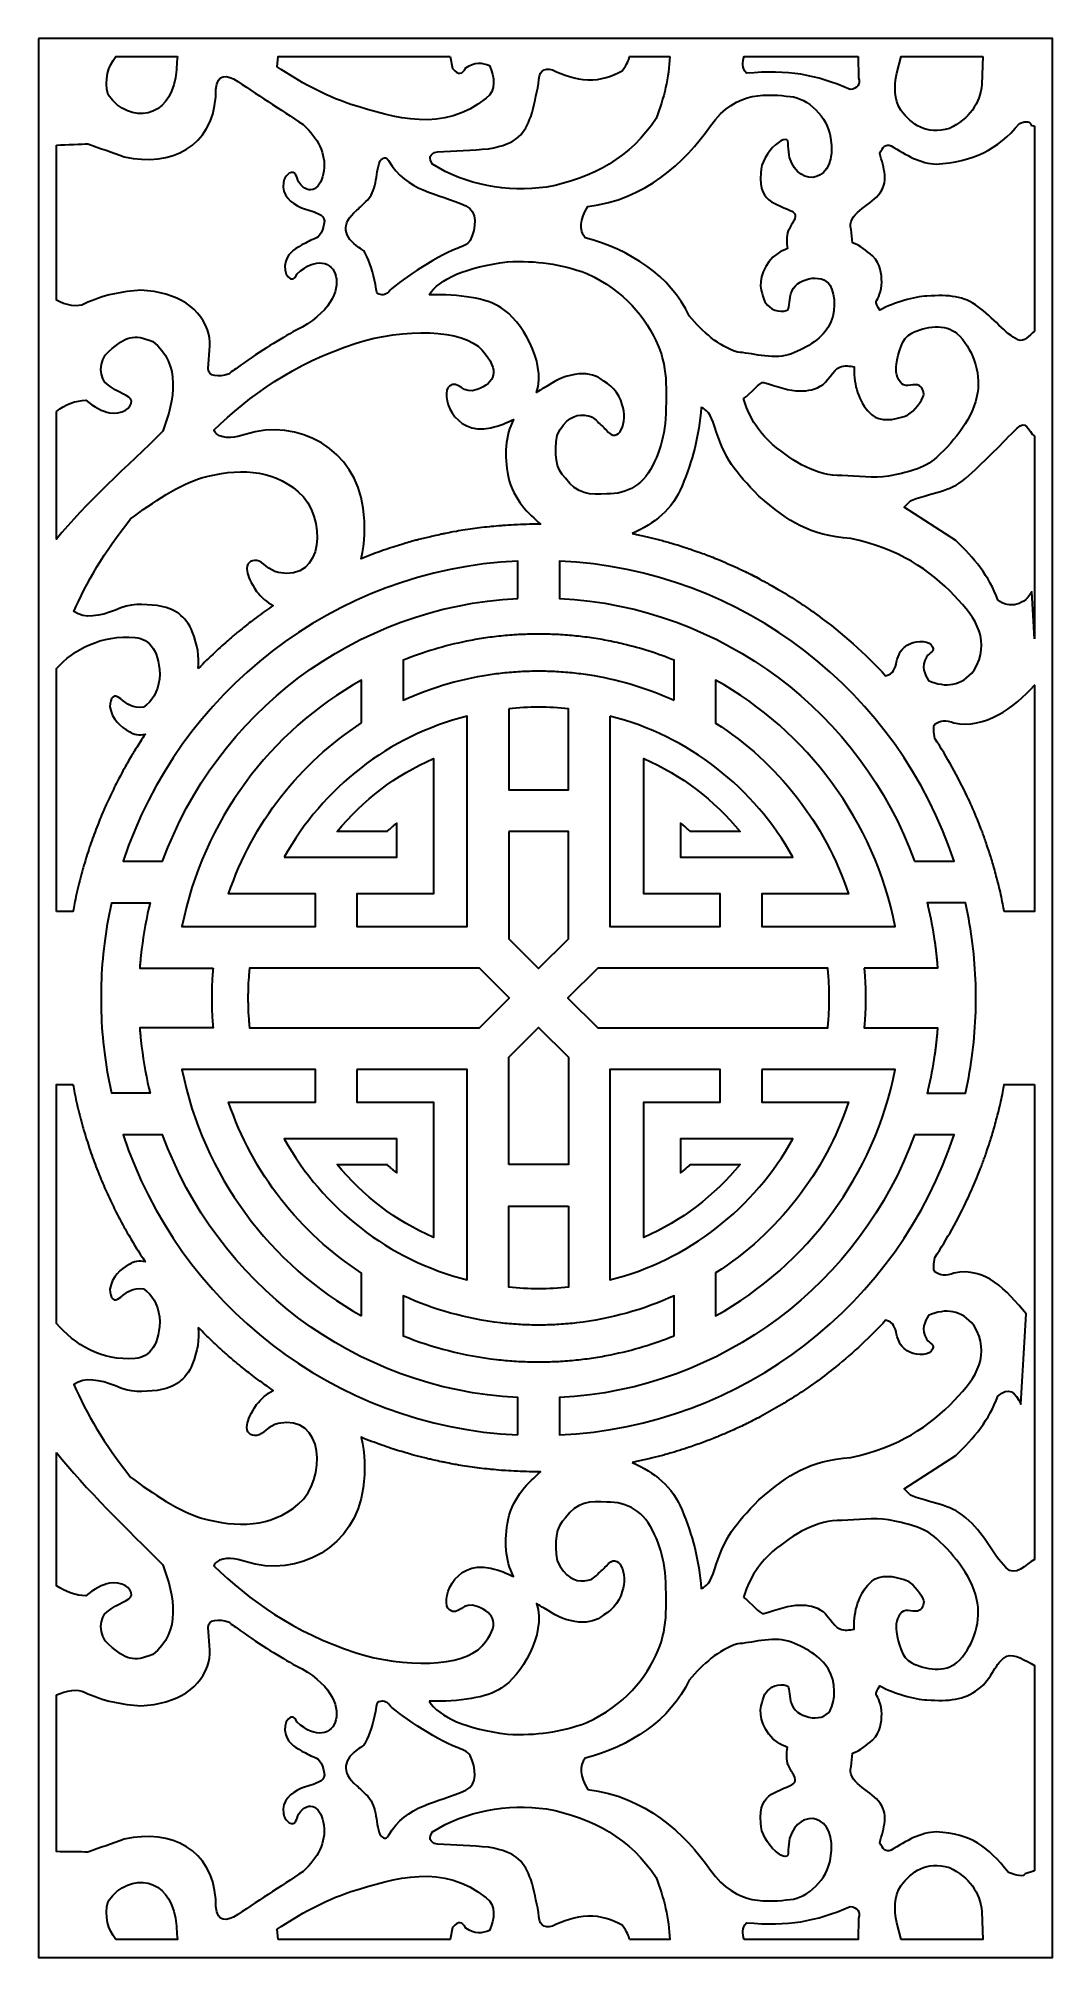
# Model space of a CAD drawing. Header units: centimetres. Extents: x 1.5 to 7.8, y -2.9 to 9.
import ezdxf

# ---------------------------------------------------------------- set-up
doc = ezdxf.new("R2010")
doc.units = ezdxf.units.CM
doc.header["$MEASUREMENT"] = 0
doc.layers.add('layer 1', color=7, linetype='Continuous')

msp = doc.modelspace()

# ---------------------------------------------------------------- linework, layer by layer
at = {"layer": 'layer 1', "color": 250, "lineweight": 30}
for points, knots in [([(1.50051, 9.00077), (1.50051, 9.00077), (1.61328, 9.00077), (1.61328, 9.00077), (1.61328, 9.00077), (1.61328, 9.00077), (7.69362, 9.00077), (7.69362, 9.00077), (7.69362, 9.00077), (7.69362, 9.00077), (7.80639, 9.00077), (7.80639, 9.00077), (7.80639, 9.00077), (7.80639, 9.00077), (7.80639, 8.88803), (7.80639, 8.88803), (7.80639, 8.88803), (7.80639, 8.88803), (7.80639, -2.81346), (7.80639, -2.81346), (7.80639, -2.81346), (7.80639, -2.81346), (7.80639, -2.9262), (7.80639, -2.9262), (7.80639, -2.9262), (7.80639, -2.9262), (7.69362, -2.9262), (7.69362, -2.9262), (7.69362, -2.9262), (7.69362, -2.9262), (1.61328, -2.9262), (1.61328, -2.9262), (1.61328, -2.9262), (1.61328, -2.9262), (1.50051, -2.9262), (1.50051, -2.9262), (1.50051, -2.9262), (1.50051, -2.9262), (1.50051, -2.81346), (1.50051, -2.81346), (1.50051, -2.81346), (1.50051, -2.81346), (1.50051, 2.50007), (1.50051, 2.50007), (1.50051, 2.50007), (1.50051, 2.50007), (1.50051, 3.57452), (1.50051, 3.57452), (1.50051, 3.57452), (1.50051, 3.57452), (1.50051, 8.88803), (1.50051, 8.88803), (1.50051, 8.88803), (1.50051, 8.88803), (1.50051, 9.00077), (1.50051, 9.00077)], [0, 0, 0, 0, 0.06666667, 0.06666667, 0.06666667, 0.06666667, 0.13333333, 0.13333333, 0.13333333, 0.13333333, 0.2, 0.2, 0.2, 0.2, 0.26666667, 0.26666667, 0.26666667, 0.26666667, 0.33333333, 0.33333333, 0.33333333, 0.33333333, 0.4, 0.4, 0.4, 0.4, 0.46666667, 0.46666667, 0.46666667, 0.46666667, 0.53333333, 0.53333333, 0.53333333, 0.53333333, 0.6, 0.6, 0.6, 0.6, 0.66666667, 0.66666667, 0.66666667, 0.66666667, 0.73333333, 0.73333333, 0.73333333, 0.73333333, 0.8, 0.8, 0.8, 0.8, 0.86666667, 0.86666667, 0.86666667, 0.86666667, 1, 1, 1, 1]), ([(2.36494, 8.88803), (2.36494, 8.88803), (1.98266, 8.88803), (1.98266, 8.88803), (1.98266, 8.88803), (1.93282, 8.82451), (1.90971, 8.74807), (1.93361, 8.64895), (1.93361, 8.64895), (2.07674, 8.45875), (2.31421, 8.50764), (2.3523, 8.75615), (2.3523, 8.75615), (2.36087, 8.79836), (2.36061, 8.84415), (2.36494, 8.88803)], [0, 0, 0, 0, 0.2, 0.2, 0.2, 0.2, 0.4, 0.4, 0.4, 0.4, 0.6, 0.6, 0.6, 0.6, 1, 1, 1, 1]), ([(4.06088, 8.88803), (4.06088, 8.88803), (2.99231, 8.88803), (2.99231, 8.88803), (2.99231, 8.88803), (2.99231, 8.88803), (2.98495, 8.82355), (2.98495, 8.82355), (2.98495, 8.82355), (3.1228, 8.73269), (3.26867, 8.64894), (3.44329, 8.59076), (3.44329, 8.59076), (3.71906, 8.50449), (4.01962, 8.41169), (4.28363, 8.62904), (4.28363, 8.62904), (4.35087, 8.67551), (4.33566, 8.76179), (4.30508, 8.83274), (4.30508, 8.83274), (4.25925, 8.84917), (4.21242, 8.85843), (4.15836, 8.81743), (4.15836, 8.81743), (4.13799, 8.77889), (4.11253, 8.76714), (4.07583, 8.81436), (4.07583, 8.81436), (4.07583, 8.81436), (4.06088, 8.88803), (4.06088, 8.88803)], [0, 0, 0, 0, 0.11111111, 0.11111111, 0.11111111, 0.11111111, 0.22222222, 0.22222222, 0.22222222, 0.22222222, 0.33333333, 0.33333333, 0.33333333, 0.33333333, 0.44444444, 0.44444444, 0.44444444, 0.44444444, 0.55555556, 0.55555556, 0.55555556, 0.55555556, 0.66666667, 0.66666667, 0.66666667, 0.66666667, 0.77777778, 0.77777778, 0.77777778, 0.77777778, 1, 1, 1, 1]), ([(5.42576, 8.88803), (5.42576, 8.88803), (5.17531, 8.88803), (5.17531, 8.88803), (5.17531, 8.88803), (5.17101, 8.86559), (5.16328, 8.84079), (5.1302, 8.79904), (5.1302, 8.79904), (5.06588, 8.76791), (5.00109, 8.73792), (4.91623, 8.74391), (4.91623, 8.74391), (4.83782, 8.74643), (4.76654, 8.77399), (4.6963, 8.80517), (4.6963, 8.80517), (4.64101, 8.82064), (4.60892, 8.79791), (4.61067, 8.7194), (4.61067, 8.7194), (4.59441, 8.65099), (4.58497, 8.58258), (4.56177, 8.51418), (4.56177, 8.51418), (4.52538, 8.41541), (4.48281, 8.34469), (4.29899, 8.31508), (4.29899, 8.31508), (4.1976, 8.30514), (4.08887, 8.30132), (3.98115, 8.29671), (3.98115, 8.29671), (3.92739, 8.28268), (3.92692, 8.2546), (3.95059, 8.22012), (3.95059, 8.22012), (4.15666, 8.08651), (4.41589, 8.04466), (4.65959, 8.07616), (4.65959, 8.07616), (4.94777, 8.13195), (5.18313, 8.26238), (5.34101, 8.50192), (5.34101, 8.50192), (5.39116, 8.63064), (5.42075, 8.75932), (5.42576, 8.88803)], [0, 0, 0, 0, 0.07692308, 0.07692308, 0.07692308, 0.07692308, 0.15384615, 0.15384615, 0.15384615, 0.15384615, 0.23076923, 0.23076923, 0.23076923, 0.23076923, 0.30769231, 0.30769231, 0.30769231, 0.30769231, 0.38461538, 0.38461538, 0.38461538, 0.38461538, 0.46153846, 0.46153846, 0.46153846, 0.46153846, 0.53846154, 0.53846154, 0.53846154, 0.53846154, 0.61538462, 0.61538462, 0.61538462, 0.61538462, 0.69230769, 0.69230769, 0.69230769, 0.69230769, 0.76923077, 0.76923077, 0.76923077, 0.76923077, 0.84615385, 0.84615385, 0.84615385, 0.84615385, 1, 1, 1, 1]), ([(6.59754, 8.88803), (6.59754, 8.88803), (5.88899, 8.88803), (5.88899, 8.88803), (5.88899, 8.88803), (5.87557, 8.85326), (5.87372, 8.81851), (5.90325, 8.78373), (5.90325, 8.78373), (6.16501, 8.8065), (6.32827, 8.77787), (6.54811, 8.68265), (6.54811, 8.68265), (6.59396, 8.68878), (6.61124, 8.71328), (6.59999, 8.75617), (6.59999, 8.75617), (6.59999, 8.75617), (6.59754, 8.88803), (6.59754, 8.88803)], [0, 0, 0, 0, 0.16666667, 0.16666667, 0.16666667, 0.16666667, 0.33333333, 0.33333333, 0.33333333, 0.33333333, 0.5, 0.5, 0.5, 0.5, 0.66666667, 0.66666667, 0.66666667, 0.66666667, 1, 1, 1, 1]), ([(7.37265, 8.88803), (7.37265, 8.88803), (6.86441, 8.88803), (6.86441, 8.88803), (6.86441, 8.88803), (6.86441, 8.88803), (6.83844, 8.78373), (6.83844, 8.78373), (6.83844, 8.78373), (6.81882, 8.70163), (6.8213, 8.6239), (6.86286, 8.55399), (6.86286, 8.55399), (6.93222, 8.46306), (7.01851, 8.40075), (7.1654, 8.44066), (7.1654, 8.44066), (7.28758, 8.50194), (7.35485, 8.59382), (7.36706, 8.71635), (7.36706, 8.71635), (7.36706, 8.71635), (7.37265, 8.88803), (7.37265, 8.88803)], [0, 0, 0, 0, 0.14285714, 0.14285714, 0.14285714, 0.14285714, 0.28571429, 0.28571429, 0.28571429, 0.28571429, 0.42857143, 0.42857143, 0.42857143, 0.42857143, 0.57142857, 0.57142857, 0.57142857, 0.57142857, 0.71428571, 0.71428571, 0.71428571, 0.71428571, 1, 1, 1, 1]), ([(1.61328, 8.33752), (1.61328, 8.33752), (1.61328, 7.37438), (1.61328, 7.37438), (1.61328, 7.37438), (1.66678, 7.34118), (1.74891, 7.32845), (1.787, 7.35021), (1.787, 7.35021), (1.90425, 7.40793), (2.02131, 7.42732), (2.13841, 7.43598), (2.13841, 7.43598), (2.36361, 7.42392), (2.52089, 7.32272), (2.56011, 7.1603), (2.56011, 7.1603), (2.57292, 7.10726), (2.56063, 7.02098), (2.55708, 6.95201), (2.55708, 6.95201), (2.55419, 6.89626), (2.62385, 6.89608), (2.68128, 6.9137), (2.68128, 6.9137), (2.68128, 6.9137), (2.68174, 6.91403), (2.68174, 6.91403), (2.68174, 6.91403), (2.70648, 6.93227), (2.73057, 6.94977), (2.75406, 6.96653), (2.75406, 6.96653), (2.75406, 6.96653), (2.75527, 6.96738), (2.75527, 6.96738), (2.75527, 6.96738), (2.88678, 7.06098), (3.00071, 7.13197), (3.10238, 7.18685), (3.10238, 7.18685), (3.52153, 7.39365), (3.34275, 7.75769), (3.10941, 7.53706), (3.10941, 7.53706), (3.08465, 7.4589), (3.01063, 7.53873), (3.03836, 7.61631), (3.03836, 7.61631), (3.06075, 7.67876), (3.10191, 7.69668), (3.16034, 7.72839), (3.16034, 7.72839), (3.17622, 7.73703), (3.19152, 7.74456), (3.20643, 7.75117), (3.20643, 7.75117), (3.23746, 7.76238), (3.26403, 7.77394), (3.27985, 7.86481), (3.27985, 7.86481), (3.27685, 7.88372), (3.26695, 7.90005), (3.24166, 7.91075), (3.24166, 7.91075), (3.20721, 7.93084), (3.1703, 7.93333), (3.13576, 7.94846), (3.13576, 7.94846), (3.06959, 7.97747), (3.01144, 8.02416), (3.02538, 8.10526), (3.02538, 8.10526), (3.02685, 8.13213), (3.04275, 8.14817), (3.06049, 8.1627), (3.06049, 8.1627), (3.10289, 8.18218), (3.10229, 8.14231), (3.1194, 8.10679), (3.1194, 8.10679), (3.18732, 8.01385), (3.2617, 8.06951), (3.27526, 8.17724), (3.27526, 8.17724), (3.28876, 8.28625), (3.23927, 8.38069), (3.14684, 8.46517), (3.14684, 8.46517), (3.00223, 8.56013), (2.85766, 8.65509), (2.71294, 8.75003), (2.71294, 8.75003), (2.65092, 8.77648), (2.60008, 8.77476), (2.60348, 8.63742), (2.60348, 8.63742), (2.58082, 8.33124), (2.32904, 8.19998), (2.03455, 8.26454), (2.03455, 8.26454), (1.95909, 8.2916), (1.88377, 8.31866), (1.8083, 8.34571), (1.8083, 8.34571), (1.76902, 8.34298), (1.67749, 8.34024), (1.61328, 8.33752)], [0, 0, 0, 0, 0.03571429, 0.03571429, 0.03571429, 0.03571429, 0.07142857, 0.07142857, 0.07142857, 0.07142857, 0.10714286, 0.10714286, 0.10714286, 0.10714286, 0.14285714, 0.14285714, 0.14285714, 0.14285714, 0.17857143, 0.17857143, 0.17857143, 0.17857143, 0.21428571, 0.21428571, 0.21428571, 0.21428571, 0.25, 0.25, 0.25, 0.25, 0.28571429, 0.28571429, 0.28571429, 0.28571429, 0.32142857, 0.32142857, 0.32142857, 0.32142857, 0.35714286, 0.35714286, 0.35714286, 0.35714286, 0.39285714, 0.39285714, 0.39285714, 0.39285714, 0.42857143, 0.42857143, 0.42857143, 0.42857143, 0.46428571, 0.46428571, 0.46428571, 0.46428571, 0.5, 0.5, 0.5, 0.5, 0.53571429, 0.53571429, 0.53571429, 0.53571429, 0.57142857, 0.57142857, 0.57142857, 0.57142857, 0.60714286, 0.60714286, 0.60714286, 0.60714286, 0.64285714, 0.64285714, 0.64285714, 0.64285714, 0.67857143, 0.67857143, 0.67857143, 0.67857143, 0.71428571, 0.71428571, 0.71428571, 0.71428571, 0.75, 0.75, 0.75, 0.75, 0.78571429, 0.78571429, 0.78571429, 0.78571429, 0.82142857, 0.82142857, 0.82142857, 0.82142857, 0.85714286, 0.85714286, 0.85714286, 0.85714286, 0.89285714, 0.89285714, 0.89285714, 0.89285714, 0.92857143, 0.92857143, 0.92857143, 0.92857143, 1, 1, 1, 1]), ([(4.89915, 7.76099), (5.17681, 7.68958), (5.42995, 7.52612), (5.5472, 7.27561), (5.5472, 7.27561), (5.63314, 7.17649), (5.72647, 7.08945), (5.84836, 7.05004), (5.84836, 7.05004), (5.92279, 7.04902), (6.0626, 7.00228), (6.16309, 7.03471), (6.16309, 7.03471), (6.26359, 7.06715), (6.36526, 7.12929), (6.41293, 7.20778), (6.41293, 7.20778), (6.46041, 7.28627), (6.45712, 7.40746), (6.42352, 7.46431), (6.42352, 7.46431), (6.37238, 7.55093), (6.20409, 7.50532), (6.17985, 7.41837), (6.17985, 7.41837), (6.17837, 7.41302), (6.16888, 7.34432), (6.16461, 7.32187), (6.16461, 7.32187), (6.16031, 7.29941), (6.08279, 7.29702), (6.04549, 7.33183), (6.04549, 7.33183), (6.00806, 7.36665), (6.01265, 7.37569), (5.99496, 7.43598), (5.99496, 7.43598), (5.97741, 7.49627), (6.01089, 7.60638), (6.09735, 7.66418), (6.09735, 7.66418), (6.11428, 7.6755), (6.13463, 7.68559), (6.15728, 7.69457), (6.15728, 7.69457), (6.15123, 7.72934), (6.15247, 7.77113), (6.1617, 7.80487), (6.1617, 7.80487), (6.17182, 7.81866), (6.18651, 7.85257), (6.1967, 7.86634), (6.1967, 7.86634), (6.22083, 7.90779), (6.19471, 7.92408), (6.16161, 7.93679), (6.16161, 7.93679), (6.12695, 7.95262), (6.0923, 7.96845), (6.05767, 7.98427), (6.05767, 7.98427), (6.01576, 8.01686), (5.98055, 8.05865), (5.99193, 8.16498), (5.99193, 8.16498), (5.98786, 8.28729), (6.18146, 8.45017), (6.16161, 8.33192), (6.16161, 8.33192), (6.16461, 8.30793), (6.16762, 8.28394), (6.17073, 8.25994), (6.17073, 8.25994), (6.23018, 8.06269), (6.47377, 8.10069), (6.4254, 8.38384), (6.4254, 8.38384), (6.40718, 8.5143), (6.28391, 8.63026), (6.17489, 8.64006), (6.17489, 8.64006), (6.04555, 8.65167), (5.84071, 8.68619), (5.67994, 8.45716), (5.67994, 8.45716), (5.51927, 8.22814), (5.27063, 7.99679), (4.91623, 7.95612), (4.91623, 7.95612), (4.86581, 7.87478), (4.86035, 7.80974), (4.89957, 7.76101), (4.89957, 7.76101), (4.89957, 7.76101), (4.89915, 7.76099), (4.89915, 7.76099)], [0, 0, 0, 0, 0.04, 0.04, 0.04, 0.04, 0.08, 0.08, 0.08, 0.08, 0.12, 0.12, 0.12, 0.12, 0.16, 0.16, 0.16, 0.16, 0.2, 0.2, 0.2, 0.2, 0.24, 0.24, 0.24, 0.24, 0.28, 0.28, 0.28, 0.28, 0.32, 0.32, 0.32, 0.32, 0.36, 0.36, 0.36, 0.36, 0.4, 0.4, 0.4, 0.4, 0.44, 0.44, 0.44, 0.44, 0.48, 0.48, 0.48, 0.48, 0.52, 0.52, 0.52, 0.52, 0.56, 0.56, 0.56, 0.56, 0.6, 0.6, 0.6, 0.6, 0.64, 0.64, 0.64, 0.64, 0.68, 0.68, 0.68, 0.68, 0.72, 0.72, 0.72, 0.72, 0.76, 0.76, 0.76, 0.76, 0.8, 0.8, 0.8, 0.8, 0.84, 0.84, 0.84, 0.84, 0.88, 0.88, 0.88, 0.88, 0.92, 0.92, 0.92, 0.92, 1, 1, 1, 1]), ([(7.69362, 7.18216), (7.69362, 7.18216), (7.69362, 8.45523), (7.69362, 8.45523), (7.69362, 8.45523), (7.69362, 8.45523), (7.67312, 8.4621), (7.67312, 8.4621), (7.67312, 8.4621), (7.66646, 8.48304), (7.64703, 8.49121), (7.59968, 8.47129), (7.59968, 8.47129), (7.46685, 8.31012), (7.30879, 8.23339), (7.08295, 8.22012), (7.08295, 8.22012), (6.98919, 8.22203), (6.89546, 8.27416), (6.80182, 8.33346), (6.80182, 8.33346), (6.77218, 8.34572), (6.74878, 8.32939), (6.73146, 8.28445), (6.73146, 8.28445), (6.75536, 8.19774), (6.79287, 8.10461), (6.72237, 8.02715), (6.72237, 8.02715), (6.67205, 7.96191), (6.52115, 7.9068), (6.55422, 7.81274), (6.55422, 7.81274), (6.55422, 7.81274), (6.56161, 7.73107), (6.56161, 7.73107), (6.56161, 7.73107), (6.61118, 7.71277), (6.6504, 7.68206), (6.68567, 7.64886), (6.68567, 7.64886), (6.74151, 7.59628), (6.74151, 7.53924), (6.74376, 7.485), (6.74376, 7.485), (6.74589, 7.43076), (6.71871, 7.38237), (6.71009, 7.36553), (6.71009, 7.36553), (6.70578, 7.35718), (6.71851, 7.33449), (6.73248, 7.31152), (6.73248, 7.31152), (6.81919, 7.36133), (6.94738, 7.39498), (7.02466, 7.39936), (7.02466, 7.39936), (7.1654, 7.40736), (7.25091, 7.40118), (7.34414, 7.33337), (7.34414, 7.33337), (7.4304, 7.27076), (7.51749, 7.16055), (7.5897, 7.12816), (7.5897, 7.12816), (7.63272, 7.10886), (7.65673, 7.15386), (7.69362, 7.18216)], [0, 0, 0, 0, 0.05555556, 0.05555556, 0.05555556, 0.05555556, 0.11111111, 0.11111111, 0.11111111, 0.11111111, 0.16666667, 0.16666667, 0.16666667, 0.16666667, 0.22222222, 0.22222222, 0.22222222, 0.22222222, 0.27777778, 0.27777778, 0.27777778, 0.27777778, 0.33333333, 0.33333333, 0.33333333, 0.33333333, 0.38888889, 0.38888889, 0.38888889, 0.38888889, 0.44444444, 0.44444444, 0.44444444, 0.44444444, 0.5, 0.5, 0.5, 0.5, 0.55555556, 0.55555556, 0.55555556, 0.55555556, 0.61111111, 0.61111111, 0.61111111, 0.61111111, 0.66666667, 0.66666667, 0.66666667, 0.66666667, 0.72222222, 0.72222222, 0.72222222, 0.72222222, 0.77777778, 0.77777778, 0.77777778, 0.77777778, 0.83333333, 0.83333333, 0.83333333, 0.83333333, 0.88888889, 0.88888889, 0.88888889, 0.88888889, 1, 1, 1, 1]), ([(3.54335, 7.6445), (3.57036, 7.58814), (3.58877, 7.51863), (3.60141, 7.4429), (3.60141, 7.4429), (3.60433, 7.42499), (3.60017, 7.41711), (3.61823, 7.41183), (3.61823, 7.41183), (3.64316, 7.40453), (3.66377, 7.40399), (3.68775, 7.43598), (3.68775, 7.43598), (3.71256, 7.46905), (3.97538, 7.6472), (4.09797, 7.69317), (4.09797, 7.69317), (4.1272, 7.70413), (4.17403, 7.72049), (4.18549, 7.74464), (4.18549, 7.74464), (4.2228, 7.82307), (4.23305, 7.92532), (4.15836, 7.95977), (4.15836, 7.95977), (3.97941, 8.0424), (3.79173, 8.04747), (3.67704, 8.24157), (3.67704, 8.24157), (3.66233, 8.26925), (3.64392, 8.25747), (3.62516, 8.24003), (3.62516, 8.24003), (3.59273, 8.15189), (3.60951, 8.04936), (3.53642, 7.98617), (3.53642, 7.98617), (3.51414, 7.96687), (3.50372, 7.95261), (3.47977, 7.93269), (3.47977, 7.93269), (3.37698, 7.84706), (3.40033, 7.76374), (3.49304, 7.7018), (3.49304, 7.7018), (3.52447, 7.68086), (3.52508, 7.68236), (3.54335, 7.6445)], [0, 0, 0, 0, 0.07692308, 0.07692308, 0.07692308, 0.07692308, 0.15384615, 0.15384615, 0.15384615, 0.15384615, 0.23076923, 0.23076923, 0.23076923, 0.23076923, 0.30769231, 0.30769231, 0.30769231, 0.30769231, 0.38461538, 0.38461538, 0.38461538, 0.38461538, 0.46153846, 0.46153846, 0.46153846, 0.46153846, 0.53846154, 0.53846154, 0.53846154, 0.53846154, 0.61538462, 0.61538462, 0.61538462, 0.61538462, 0.69230769, 0.69230769, 0.69230769, 0.69230769, 0.76923077, 0.76923077, 0.76923077, 0.76923077, 0.84615385, 0.84615385, 0.84615385, 0.84615385, 1, 1, 1, 1]), ([(3.92987, 7.40675), (4.11903, 7.41127), (4.28967, 7.38596), (4.37846, 7.32675), (4.37846, 7.32675), (4.49981, 7.25052), (4.65927, 6.99638), (4.59824, 6.80064), (4.59824, 6.80064), (4.61282, 6.81094), (4.62819, 6.82068), (4.6443, 6.82979), (4.6443, 6.82979), (4.71711, 6.87076), (4.7501, 6.89784), (4.83569, 6.91235), (4.83569, 6.91235), (4.90142, 6.92351), (4.95893, 6.90986), (4.99417, 6.88625), (4.99417, 6.88625), (5.05465, 6.84584), (5.11203, 6.80523), (5.1302, 6.72382), (5.1302, 6.72382), (5.16894, 6.62122), (5.11038, 6.46679), (5.03088, 6.5676), (5.03088, 6.5676), (5.00992, 6.58746), (4.98897, 6.60735), (4.96799, 6.62722), (4.96799, 6.62722), (4.94413, 6.64985), (4.92953, 6.65606), (4.89536, 6.65895), (4.89536, 6.65895), (4.8362, 6.66393), (4.77869, 6.639), (4.72521, 6.53544), (4.72521, 6.53544), (4.70995, 6.42285), (4.71241, 6.32278), (4.77883, 6.26741), (4.77883, 6.26741), (4.84331, 6.16813), (4.93645, 6.16211), (5.03393, 6.1694), (5.03393, 6.1694), (5.1638, 6.16787), (5.2672, 6.22607), (5.33181, 6.37156), (5.33181, 6.37156), (5.39612, 6.50971), (5.40741, 6.61932), (5.40204, 6.86461), (5.40204, 6.86461), (5.40058, 6.92871), (5.38234, 7.02733), (5.35495, 7.08934), (5.35495, 7.08934), (5.2749, 7.27121), (5.14801, 7.42799), (4.91014, 7.54013), (4.91014, 7.54013), (4.73872, 7.60158), (4.60427, 7.62002), (4.41659, 7.61205), (4.41659, 7.61205), (4.1637, 7.57948), (3.98963, 7.50664), (3.92987, 7.40675)], [0, 0, 0, 0, 0.05263158, 0.05263158, 0.05263158, 0.05263158, 0.10526316, 0.10526316, 0.10526316, 0.10526316, 0.15789474, 0.15789474, 0.15789474, 0.15789474, 0.21052632, 0.21052632, 0.21052632, 0.21052632, 0.26315789, 0.26315789, 0.26315789, 0.26315789, 0.31578947, 0.31578947, 0.31578947, 0.31578947, 0.36842105, 0.36842105, 0.36842105, 0.36842105, 0.42105263, 0.42105263, 0.42105263, 0.42105263, 0.47368421, 0.47368421, 0.47368421, 0.47368421, 0.52631579, 0.52631579, 0.52631579, 0.52631579, 0.57894737, 0.57894737, 0.57894737, 0.57894737, 0.63157895, 0.63157895, 0.63157895, 0.63157895, 0.68421053, 0.68421053, 0.68421053, 0.68421053, 0.73684211, 0.73684211, 0.73684211, 0.73684211, 0.78947368, 0.78947368, 0.78947368, 0.78947368, 0.84210526, 0.84210526, 0.84210526, 0.84210526, 0.89473684, 0.89473684, 0.89473684, 0.89473684, 1, 1, 1, 1]), ([(1.61328, 6.68245), (1.61328, 6.68245), (1.61328, 5.88937), (1.61328, 5.88937), (1.61328, 5.88937), (1.78787, 6.10724), (2.05861, 6.34453), (2.27395, 6.55909), (2.27395, 6.55909), (2.34694, 6.75639), (2.39108, 6.97425), (2.21179, 7.11742), (2.21179, 7.11742), (2.08987, 7.16436), (2.04725, 7.15085), (1.93983, 7.05616), (1.93983, 7.05616), (1.86697, 6.99694), (1.88275, 6.88208), (1.92763, 6.85093), (1.92763, 6.85093), (1.994, 6.79625), (2.07448, 6.78407), (2.07911, 6.74887), (2.07911, 6.74887), (2.08493, 6.70361), (2.01324, 6.66022), (1.94307, 6.67348), (1.94307, 6.67348), (1.90151, 6.68134), (1.84576, 6.71217), (1.79462, 6.75291), (1.79462, 6.75291), (1.73659, 6.75097), (1.66441, 6.72638), (1.61328, 6.68245)], [0, 0, 0, 0, 0.1, 0.1, 0.1, 0.1, 0.2, 0.2, 0.2, 0.2, 0.3, 0.3, 0.3, 0.3, 0.4, 0.4, 0.4, 0.4, 0.5, 0.5, 0.5, 0.5, 0.6, 0.6, 0.6, 0.6, 0.7, 0.7, 0.7, 0.7, 0.8, 0.8, 0.8, 0.8, 1, 1, 1, 1]), ([(3.50742, 5.76746), (3.54805, 5.78393), (3.58934, 5.79949), (3.63088, 5.81418), (3.63088, 5.81418), (3.63088, 5.81418), (3.63987, 5.81733), (3.63987, 5.81733), (3.63987, 5.81733), (3.65895, 5.824), (3.67808, 5.83045), (3.69733, 5.83673), (3.69733, 5.83673), (3.69733, 5.83673), (3.70581, 5.8395), (3.70581, 5.8395), (3.70581, 5.8395), (3.72365, 5.84526), (3.74157, 5.85086), (3.75958, 5.8563), (3.75958, 5.8563), (3.76766, 5.85873), (3.77582, 5.86116), (3.78387, 5.86352), (3.78387, 5.86352), (3.79773, 5.86757), (3.81158, 5.87149), (3.82549, 5.87534), (3.82549, 5.87534), (3.83553, 5.8781), (3.84557, 5.88083), (3.85547, 5.88349), (3.85547, 5.88349), (3.86785, 5.88675), (3.88017, 5.88991), (3.89253, 5.89301), (3.89253, 5.89301), (3.90485, 5.89613), (3.91728, 5.89915), (3.92972, 5.9021), (3.92972, 5.9021), (3.94008, 5.90456), (3.95044, 5.90696), (3.96074, 5.90931), (3.96074, 5.90931), (3.97564, 5.91265), (3.99047, 5.91589), (4.0053, 5.91901), (4.0053, 5.91901), (4.01367, 5.92075), (4.02193, 5.92244), (4.03018, 5.9241), (4.03018, 5.9241), (4.04674, 5.92741), (4.0633, 5.93059), (4.07999, 5.93362), (4.07999, 5.93362), (4.07999, 5.93362), (4.09952, 5.93712), (4.09952, 5.93712), (4.09952, 5.93712), (4.11742, 5.94025), (4.13525, 5.94322), (4.15331, 5.94604), (4.15331, 5.94604), (4.15331, 5.94604), (4.17089, 5.94873), (4.17089, 5.94873), (4.17089, 5.94873), (4.18981, 5.95157), (4.20895, 5.95424), (4.22806, 5.95673), (4.22806, 5.95673), (4.22806, 5.95673), (4.24271, 5.95861), (4.24271, 5.95861), (4.24271, 5.95861), (4.26326, 5.96119), (4.28401, 5.96357), (4.30476, 5.96572), (4.30476, 5.96572), (4.30476, 5.96572), (4.31492, 5.96674), (4.31492, 5.96674), (4.31492, 5.96674), (4.33676, 5.96892), (4.35864, 5.97085), (4.38045, 5.97255), (4.38045, 5.97255), (4.38045, 5.97255), (4.38763, 5.9731), (4.38763, 5.9731), (4.38763, 5.9731), (4.41058, 5.97482), (4.43352, 5.97627), (4.45661, 5.97748), (4.45661, 5.97748), (4.45661, 5.97748), (4.46099, 5.97771), (4.46099, 5.97771), (4.46099, 5.97771), (4.48497, 5.97892), (4.50904, 5.97982), (4.53313, 5.98045), (4.53313, 5.98045), (4.53313, 5.98045), (4.53588, 5.98053), (4.53588, 5.98053), (4.53588, 5.98053), (4.56073, 5.98116), (4.58566, 5.98149), (4.61065, 5.98149), (4.61065, 5.98149), (4.61065, 5.98149), (4.61169, 5.98147), (4.61169, 5.98147), (4.61169, 5.98147), (4.61169, 5.98147), (4.61183, 5.98147), (4.61183, 5.98147), (4.61183, 5.98147), (4.61183, 5.98147), (4.61215, 5.98147), (4.61215, 5.98147), (4.61215, 5.98147), (4.61215, 5.98147), (4.61261, 5.98146), (4.61261, 5.98146), (4.61261, 5.98146), (4.61261, 5.98146), (4.61276, 5.98146), (4.61276, 5.98146), (4.61276, 5.98146), (4.61276, 5.98146), (4.61293, 5.98146), (4.61293, 5.98146), (4.61293, 5.98146), (4.61293, 5.98146), (4.61313, 5.98146), (4.61313, 5.98146), (4.61313, 5.98146), (4.61313, 5.98146), (4.61328, 5.98146), (4.61328, 5.98146), (4.61328, 5.98146), (4.61328, 5.98146), (4.61348, 5.98146), (4.61348, 5.98146), (4.61348, 5.98146), (4.61348, 5.98146), (4.61348, 5.98146), (4.61348, 5.98146), (4.61348, 5.98146), (4.61348, 5.98146), (4.61613, 5.98141), (4.61613, 5.98141), (4.61613, 5.98141), (4.61613, 5.98141), (4.61633, 5.98141), (4.61633, 5.98141), (4.61633, 5.98141), (4.61633, 5.98141), (4.62129, 5.98134), (4.62129, 5.98134), (4.62129, 5.98134), (4.62129, 5.98134), (4.6215, 5.98134), (4.6215, 5.98134), (4.6215, 5.98134), (4.6215, 5.98134), (4.62159, 5.98134), (4.62159, 5.98134), (4.62159, 5.98134), (4.62159, 5.98134), (4.62185, 5.98134), (4.62185, 5.98134), (4.62185, 5.98134), (4.55169, 6.04709), (4.45401, 6.12936), (4.42172, 6.27958), (4.42172, 6.27958), (4.39398, 6.40907), (4.40452, 6.53113), (4.45453, 6.63321), (4.45453, 6.63321), (4.41589, 6.61187), (4.36902, 6.59421), (4.31287, 6.58122), (4.31287, 6.58122), (4.07485, 6.52621), (3.9976, 6.79552), (4.05569, 6.83986), (4.05569, 6.83986), (4.11392, 6.8842), (4.13917, 6.7787), (4.22878, 6.81951), (4.22878, 6.81951), (4.33881, 6.86018), (4.37479, 6.9319), (4.25931, 7.06405), (4.25931, 7.06405), (4.14391, 7.1962), (3.76676, 7.20039), (3.47724, 7.10671), (3.47724, 7.10671), (3.08079, 6.97837), (2.81325, 6.77845), (2.59136, 6.56677), (2.59136, 6.56677), (2.59471, 6.55912), (2.59998, 6.55124), (2.60821, 6.54262), (2.60821, 6.54262), (2.65673, 6.50745), (2.72913, 6.52134), (2.78629, 6.5385), (2.78629, 6.5385), (3.11446, 6.64942), (3.47724, 6.44083), (3.51968, 6.0821), (3.51968, 6.0821), (3.53367, 5.97226), (3.53299, 5.86847), (3.50721, 5.7674), (3.50721, 5.7674), (3.50721, 5.7674), (3.50742, 5.76746), (3.50742, 5.76746)], [0, 0, 0, 0, 0.01724138, 0.01724138, 0.01724138, 0.01724138, 0.03448276, 0.03448276, 0.03448276, 0.03448276, 0.05172414, 0.05172414, 0.05172414, 0.05172414, 0.06896552, 0.06896552, 0.06896552, 0.06896552, 0.0862069, 0.0862069, 0.0862069, 0.0862069, 0.10344828, 0.10344828, 0.10344828, 0.10344828, 0.12068966, 0.12068966, 0.12068966, 0.12068966, 0.13793103, 0.13793103, 0.13793103, 0.13793103, 0.15517241, 0.15517241, 0.15517241, 0.15517241, 0.17241379, 0.17241379, 0.17241379, 0.17241379, 0.18965517, 0.18965517, 0.18965517, 0.18965517, 0.20689655, 0.20689655, 0.20689655, 0.20689655, 0.22413793, 0.22413793, 0.22413793, 0.22413793, 0.24137931, 0.24137931, 0.24137931, 0.24137931, 0.25862069, 0.25862069, 0.25862069, 0.25862069, 0.27586207, 0.27586207, 0.27586207, 0.27586207, 0.29310345, 0.29310345, 0.29310345, 0.29310345, 0.31034483, 0.31034483, 0.31034483, 0.31034483, 0.32758621, 0.32758621, 0.32758621, 0.32758621, 0.34482759, 0.34482759, 0.34482759, 0.34482759, 0.36206897, 0.36206897, 0.36206897, 0.36206897, 0.37931034, 0.37931034, 0.37931034, 0.37931034, 0.39655172, 0.39655172, 0.39655172, 0.39655172, 0.4137931, 0.4137931, 0.4137931, 0.4137931, 0.43103448, 0.43103448, 0.43103448, 0.43103448, 0.44827586, 0.44827586, 0.44827586, 0.44827586, 0.46551724, 0.46551724, 0.46551724, 0.46551724, 0.48275862, 0.48275862, 0.48275862, 0.48275862, 0.5, 0.5, 0.5, 0.5, 0.51724138, 0.51724138, 0.51724138, 0.51724138, 0.53448276, 0.53448276, 0.53448276, 0.53448276, 0.55172414, 0.55172414, 0.55172414, 0.55172414, 0.56896552, 0.56896552, 0.56896552, 0.56896552, 0.5862069, 0.5862069, 0.5862069, 0.5862069, 0.60344828, 0.60344828, 0.60344828, 0.60344828, 0.62068966, 0.62068966, 0.62068966, 0.62068966, 0.63793103, 0.63793103, 0.63793103, 0.63793103, 0.65517241, 0.65517241, 0.65517241, 0.65517241, 0.67241379, 0.67241379, 0.67241379, 0.67241379, 0.68965517, 0.68965517, 0.68965517, 0.68965517, 0.70689655, 0.70689655, 0.70689655, 0.70689655, 0.72413793, 0.72413793, 0.72413793, 0.72413793, 0.74137931, 0.74137931, 0.74137931, 0.74137931, 0.75862069, 0.75862069, 0.75862069, 0.75862069, 0.77586207, 0.77586207, 0.77586207, 0.77586207, 0.79310345, 0.79310345, 0.79310345, 0.79310345, 0.81034483, 0.81034483, 0.81034483, 0.81034483, 0.82758621, 0.82758621, 0.82758621, 0.82758621, 0.84482759, 0.84482759, 0.84482759, 0.84482759, 0.86206897, 0.86206897, 0.86206897, 0.86206897, 0.87931034, 0.87931034, 0.87931034, 0.87931034, 0.89655172, 0.89655172, 0.89655172, 0.89655172, 0.9137931, 0.9137931, 0.9137931, 0.9137931, 0.93103448, 0.93103448, 0.93103448, 0.93103448, 0.94827586, 0.94827586, 0.94827586, 0.94827586, 0.96551724, 0.96551724, 0.96551724, 0.96551724, 1, 1, 1, 1]), ([(5.88478, 6.76322), (5.91441, 6.66095), (5.96808, 6.56415), (6.06523, 6.47724), (6.06523, 6.47724), (6.19895, 6.36643), (6.33804, 6.28065), (6.49607, 6.28427), (6.49607, 6.28427), (6.59292, 6.28324), (6.69146, 6.26296), (6.78644, 6.2812), (6.78644, 6.2812), (6.89159, 6.30139), (7.00775, 6.32443), (7.08595, 6.39759), (7.08595, 6.39759), (7.2015, 6.5057), (7.31419, 6.64269), (7.33955, 6.79886), (7.33955, 6.79886), (7.36048, 6.92694), (7.30747, 7.07936), (7.21125, 7.16643), (7.21125, 7.16643), (7.14185, 7.22931), (7.01376, 7.21175), (6.93013, 7.16949), (6.93013, 7.16949), (6.86608, 7.13719), (6.849, 7.04686), (6.83538, 6.97652), (6.83538, 6.97652), (6.82736, 6.93495), (6.83812, 6.88297), (6.86894, 6.854), (6.86894, 6.854), (6.89596, 6.82876), (6.94778, 6.86139), (6.97898, 6.84174), (6.97898, 6.84174), (6.99973, 6.82868), (7.01139, 6.79325), (7.00042, 6.77129), (7.00042, 6.77129), (6.97566, 6.7216), (6.9367, 6.67003), (6.8843, 6.65184), (6.8843, 6.65184), (6.82066, 6.62977), (6.73302, 6.61644), (6.68258, 6.66103), (6.68258, 6.66103), (6.61055, 6.72468), (6.57301, 6.83143), (6.57255, 6.92751), (6.57255, 6.92751), (6.57249, 6.93827), (6.57249, 6.94878), (6.5726, 6.95911), (6.5726, 6.95911), (6.54493, 6.96527), (6.51131, 6.96989), (6.48389, 6.95814), (6.48389, 6.95814), (6.43706, 6.93803), (6.40968, 6.8643), (6.36168, 6.83868), (6.36168, 6.83868), (6.3138, 6.81305), (6.26882, 6.80694), (6.20894, 6.81111), (6.20894, 6.81111), (6.14903, 6.81528), (6.04333, 6.8545), (6.01028, 6.86319), (6.01028, 6.86319), (5.98668, 6.86939), (5.92986, 6.79001), (5.88478, 6.76322)], [0, 0, 0, 0, 0.04761905, 0.04761905, 0.04761905, 0.04761905, 0.0952381, 0.0952381, 0.0952381, 0.0952381, 0.14285714, 0.14285714, 0.14285714, 0.14285714, 0.19047619, 0.19047619, 0.19047619, 0.19047619, 0.23809524, 0.23809524, 0.23809524, 0.23809524, 0.28571429, 0.28571429, 0.28571429, 0.28571429, 0.33333333, 0.33333333, 0.33333333, 0.33333333, 0.38095238, 0.38095238, 0.38095238, 0.38095238, 0.42857143, 0.42857143, 0.42857143, 0.42857143, 0.47619048, 0.47619048, 0.47619048, 0.47619048, 0.52380952, 0.52380952, 0.52380952, 0.52380952, 0.57142857, 0.57142857, 0.57142857, 0.57142857, 0.61904762, 0.61904762, 0.61904762, 0.61904762, 0.66666667, 0.66666667, 0.66666667, 0.66666667, 0.71428571, 0.71428571, 0.71428571, 0.71428571, 0.76190476, 0.76190476, 0.76190476, 0.76190476, 0.80952381, 0.80952381, 0.80952381, 0.80952381, 0.85714286, 0.85714286, 0.85714286, 0.85714286, 0.9047619, 0.9047619, 0.9047619, 0.9047619, 1, 1, 1, 1]), ([(5.98699, 5.6403), (6.00569, 5.63037), (6.02436, 5.62022), (6.04277, 5.60991), (6.04277, 5.60991), (6.04277, 5.60991), (6.0592, 5.60078), (6.0592, 5.60078), (6.0592, 5.60078), (6.07308, 5.59291), (6.08684, 5.5849), (6.10057, 5.57681), (6.10057, 5.57681), (6.10057, 5.57681), (6.11197, 5.57005), (6.11197, 5.57005), (6.11197, 5.57005), (6.15099, 5.54695), (6.18929, 5.52297), (6.22692, 5.49815), (6.22692, 5.49815), (6.22692, 5.49815), (6.22821, 5.4973), (6.22821, 5.4973), (6.22821, 5.4973), (6.26714, 5.47169), (6.30535, 5.4452), (6.34281, 5.41783), (6.34281, 5.41783), (6.34281, 5.41783), (6.34607, 5.41547), (6.34607, 5.41547), (6.34607, 5.41547), (6.49861, 5.30401), (6.63999, 5.17825), (6.76829, 5.04015), (6.76829, 5.04015), (6.87091, 5.06198), (6.79601, 5.18287), (6.92245, 5.24053), (6.92245, 5.24053), (6.96527, 5.26004), (7.04682, 5.25839), (7.06001, 5.21984), (7.06001, 5.21984), (7.07311, 5.18128), (7.04599, 5.19418), (7.0218, 5.15476), (7.0218, 5.15476), (6.987, 5.09803), (7.01153, 5.04687), (7.03404, 5.01002), (7.03404, 5.01002), (7.14164, 4.96485), (7.23898, 4.97249), (7.3182, 5.07435), (7.3182, 5.07435), (7.42275, 5.24797), (7.33615, 5.39601), (7.19596, 5.53688), (7.19596, 5.53688), (7.04408, 5.69747), (6.84978, 5.82969), (6.55116, 5.89219), (6.55116, 5.89219), (6.2904, 5.91301), (6.17012, 5.99471), (5.9797, 6.15561), (5.9797, 6.15561), (5.82984, 6.31228), (5.7707, 6.37862), (5.70467, 6.59056), (5.70467, 6.59056), (5.68142, 6.66505), (5.65196, 6.69697), (5.62186, 6.7071), (5.62186, 6.7071), (5.6085, 6.53256), (5.56558, 6.372), (5.50284, 6.22078), (5.50284, 6.22078), (5.44337, 6.07121), (5.32959, 5.98434), (5.1932, 5.9237)], [0, 0, 0, 0, 0.04545455, 0.04545455, 0.04545455, 0.04545455, 0.09090909, 0.09090909, 0.09090909, 0.09090909, 0.13636364, 0.13636364, 0.13636364, 0.13636364, 0.18181818, 0.18181818, 0.18181818, 0.18181818, 0.22727273, 0.22727273, 0.22727273, 0.22727273, 0.27272727, 0.27272727, 0.27272727, 0.27272727, 0.31818182, 0.31818182, 0.31818182, 0.31818182, 0.36363636, 0.36363636, 0.36363636, 0.36363636, 0.40909091, 0.40909091, 0.40909091, 0.40909091, 0.45454545, 0.45454545, 0.45454545, 0.45454545, 0.5, 0.5, 0.5, 0.5, 0.54545455, 0.54545455, 0.54545455, 0.54545455, 0.59090909, 0.59090909, 0.59090909, 0.59090909, 0.63636364, 0.63636364, 0.63636364, 0.63636364, 0.68181818, 0.68181818, 0.68181818, 0.68181818, 0.72727273, 0.72727273, 0.72727273, 0.72727273, 0.77272727, 0.77272727, 0.77272727, 0.77272727, 0.81818182, 0.81818182, 0.81818182, 0.81818182, 0.86363636, 0.86363636, 0.86363636, 0.86363636, 0.90909091, 0.90909091, 0.90909091, 0.90909091, 1, 1, 1, 1]), ([(7.69362, 5.26942), (7.69362, 5.26942), (7.69362, 6.52809), (7.69362, 6.52809), (7.69362, 6.52809), (7.65316, 6.56014), (7.64392, 6.63886), (7.58294, 6.5768), (7.58294, 6.5768), (7.4985, 6.49077), (7.38931, 6.3786), (7.28758, 6.28579), (7.28758, 6.28579), (7.17002, 6.17842), (7.10171, 6.19441), (6.927, 6.12958), (6.927, 6.12958), (6.927, 6.12958), (6.90539, 6.10981), (6.88271, 6.08784), (6.88271, 6.08784), (6.88271, 6.08784), (7.2051, 5.87994), (7.2051, 5.87994), (7.2051, 5.87994), (7.31659, 5.77239), (7.41458, 5.65676), (7.46492, 5.51237), (7.46492, 5.51237), (7.53463, 5.44616), (7.64322, 5.48856), (7.67615, 5.56138), (7.67615, 5.56138), (7.67615, 5.56138), (7.69362, 5.26942), (7.69362, 5.26942)], [0, 0, 0, 0, 0.1, 0.1, 0.1, 0.1, 0.2, 0.2, 0.2, 0.2, 0.3, 0.3, 0.3, 0.3, 0.4, 0.4, 0.4, 0.4, 0.5, 0.5, 0.5, 0.5, 0.6, 0.6, 0.6, 0.6, 0.7, 0.7, 0.7, 0.7, 0.8, 0.8, 0.8, 0.8, 1, 1, 1, 1]), ([(2.4948, 5.08409), (2.52899, 5.11936), (2.564, 5.15374), (2.59978, 5.18727), (2.59978, 5.18727), (2.59978, 5.18727), (2.60838, 5.19527), (2.60838, 5.19527), (2.60838, 5.19527), (2.62298, 5.20884), (2.63776, 5.22226), (2.65262, 5.23554), (2.65262, 5.23554), (2.65262, 5.23554), (2.66529, 5.24675), (2.66529, 5.24675), (2.66529, 5.24675), (2.67651, 5.25667), (2.68792, 5.26652), (2.69928, 5.27629), (2.69928, 5.27629), (2.70777, 5.28348), (2.71619, 5.29062), (2.72459, 5.29772), (2.72459, 5.29772), (2.73308, 5.30479), (2.74162, 5.3118), (2.75002, 5.31878), (2.75002, 5.31878), (2.76127, 5.3279), (2.7725, 5.33693), (2.78378, 5.34589), (2.78378, 5.34589), (2.78378, 5.34589), (2.80213, 5.36031), (2.80213, 5.36031), (2.80213, 5.36031), (2.81541, 5.37069), (2.8288, 5.38096), (2.8423, 5.39112), (2.8423, 5.39112), (2.8423, 5.39112), (2.85647, 5.40171), (2.85647, 5.40171), (2.85647, 5.40171), (2.87122, 5.41266), (2.88606, 5.42349), (2.90091, 5.43417), (2.90091, 5.43417), (2.90091, 5.43417), (2.91298, 5.44266), (2.91298, 5.44266), (2.91298, 5.44266), (2.92874, 5.45382), (2.94458, 5.46485), (2.96062, 5.47571), (2.96062, 5.47571), (2.92132, 5.49697), (2.8873, 5.52769), (2.85653, 5.56444), (2.85653, 5.56444), (2.82106, 5.61792), (2.80346, 5.65898), (2.79873, 5.6891), (2.79873, 5.6891), (2.79077, 5.73926), (2.81844, 5.759), (2.85847, 5.75519), (2.85847, 5.75519), (2.89803, 5.75141), (2.93242, 5.69322), (2.99104, 5.68084), (2.99104, 5.68084), (3.28105, 5.61953), (3.29742, 6.02898), (3.11633, 6.18318), (3.11633, 6.18318), (2.94526, 6.32879), (2.73825, 6.33101), (2.51428, 6.26895), (2.51428, 6.26895), (2.38653, 6.23355), (2.20668, 6.11393), (2.07396, 6.01487), (2.07396, 6.01487), (1.90887, 5.80742), (1.79809, 5.61765), (1.72077, 5.43885), (1.72077, 5.43885), (1.79056, 5.39232), (1.88129, 5.4088), (1.97951, 5.44804), (1.97951, 5.44804), (2.0718, 5.49511), (2.15502, 5.4817), (2.23929, 5.47562), (2.23929, 5.47562), (2.34312, 5.46261), (2.41908, 5.40951), (2.45774, 5.3148), (2.45774, 5.3148), (2.4907, 5.22886), (2.50089, 5.16105), (2.4948, 5.08409)], [0, 0, 0, 0, 0.03703704, 0.03703704, 0.03703704, 0.03703704, 0.07407407, 0.07407407, 0.07407407, 0.07407407, 0.11111111, 0.11111111, 0.11111111, 0.11111111, 0.14814815, 0.14814815, 0.14814815, 0.14814815, 0.18518519, 0.18518519, 0.18518519, 0.18518519, 0.22222222, 0.22222222, 0.22222222, 0.22222222, 0.25925926, 0.25925926, 0.25925926, 0.25925926, 0.2962963, 0.2962963, 0.2962963, 0.2962963, 0.33333333, 0.33333333, 0.33333333, 0.33333333, 0.37037037, 0.37037037, 0.37037037, 0.37037037, 0.40740741, 0.40740741, 0.40740741, 0.40740741, 0.44444444, 0.44444444, 0.44444444, 0.44444444, 0.48148148, 0.48148148, 0.48148148, 0.48148148, 0.51851852, 0.51851852, 0.51851852, 0.51851852, 0.55555556, 0.55555556, 0.55555556, 0.55555556, 0.59259259, 0.59259259, 0.59259259, 0.59259259, 0.62962963, 0.62962963, 0.62962963, 0.62962963, 0.66666667, 0.66666667, 0.66666667, 0.66666667, 0.7037037, 0.7037037, 0.7037037, 0.7037037, 0.74074074, 0.74074074, 0.74074074, 0.74074074, 0.77777778, 0.77777778, 0.77777778, 0.77777778, 0.81481481, 0.81481481, 0.81481481, 0.81481481, 0.85185185, 0.85185185, 0.85185185, 0.85185185, 0.88888889, 0.88888889, 0.88888889, 0.88888889, 0.92592593, 0.92592593, 0.92592593, 0.92592593, 1, 1, 1, 1]), ([(5.1932, 5.9237), (5.20191, 5.92194), (5.21069, 5.92013), (5.21934, 5.9183), (5.21934, 5.9183), (5.23225, 5.91557), (5.24511, 5.91277), (5.25799, 5.90988), (5.25799, 5.90988), (5.27011, 5.90715), (5.28217, 5.90436), (5.29423, 5.90148), (5.29423, 5.90148), (5.30557, 5.89879), (5.3168, 5.89605), (5.32809, 5.89322), (5.32809, 5.89322), (5.33936, 5.89039), (5.35068, 5.88749), (5.36199, 5.88454), (5.36199, 5.88454), (5.37434, 5.88128), (5.38661, 5.87793), (5.39895, 5.87451), (5.39895, 5.87451), (5.41157, 5.87103), (5.42404, 5.86746), (5.43656, 5.8638), (5.43656, 5.8638), (5.44536, 5.86122), (5.4542, 5.85861), (5.46308, 5.85595), (5.46308, 5.85595), (5.4782, 5.85135), (5.49335, 5.84663), (5.5085, 5.84181), (5.5085, 5.84181), (5.51777, 5.83882), (5.5272, 5.83579), (5.53653, 5.83271), (5.53653, 5.83271), (5.54977, 5.82831), (5.56295, 5.82379), (5.57618, 5.81921), (5.57618, 5.81921), (5.58408, 5.81649), (5.5919, 5.81373), (5.59978, 5.81094), (5.59978, 5.81094), (5.61291, 5.80622), (5.62621, 5.80144), (5.63937, 5.79652), (5.63937, 5.79652), (5.64965, 5.79269), (5.65986, 5.78879), (5.67004, 5.78484), (5.67004, 5.78484), (5.68543, 5.7789), (5.70075, 5.77284), (5.71602, 5.76664), (5.71602, 5.76664), (5.71602, 5.76664), (5.72837, 5.76157), (5.72837, 5.76157), (5.72837, 5.76157), (5.76837, 5.74516), (5.80787, 5.72791), (5.84691, 5.70982), (5.84691, 5.70982), (5.84691, 5.70982), (5.86157, 5.70297), (5.86157, 5.70297), (5.86157, 5.70297), (5.87624, 5.69604), (5.89089, 5.68902), (5.90556, 5.68186), (5.90556, 5.68186), (5.9141, 5.67765), (5.92266, 5.67338), (5.93124, 5.6691), (5.93124, 5.6691), (5.94639, 5.66145), (5.96146, 5.65367), (5.97661, 5.64577), (5.97661, 5.64577), (5.96146, 5.65367), (5.94639, 5.66145), (5.93124, 5.6691)], [0, 0, 0, 0, 0.04347826, 0.04347826, 0.04347826, 0.04347826, 0.08695652, 0.08695652, 0.08695652, 0.08695652, 0.13043478, 0.13043478, 0.13043478, 0.13043478, 0.17391304, 0.17391304, 0.17391304, 0.17391304, 0.2173913, 0.2173913, 0.2173913, 0.2173913, 0.26086957, 0.26086957, 0.26086957, 0.26086957, 0.30434783, 0.30434783, 0.30434783, 0.30434783, 0.34782609, 0.34782609, 0.34782609, 0.34782609, 0.39130435, 0.39130435, 0.39130435, 0.39130435, 0.43478261, 0.43478261, 0.43478261, 0.43478261, 0.47826087, 0.47826087, 0.47826087, 0.47826087, 0.52173913, 0.52173913, 0.52173913, 0.52173913, 0.56521739, 0.56521739, 0.56521739, 0.56521739, 0.60869565, 0.60869565, 0.60869565, 0.60869565, 0.65217391, 0.65217391, 0.65217391, 0.65217391, 0.69565217, 0.69565217, 0.69565217, 0.69565217, 0.73913043, 0.73913043, 0.73913043, 0.73913043, 0.7826087, 0.7826087, 0.7826087, 0.7826087, 0.82608696, 0.82608696, 0.82608696, 0.82608696, 0.86956522, 0.86956522, 0.86956522, 0.86956522, 0.91304348, 0.91304348, 0.91304348, 0.91304348, 1, 1, 1, 1]), ([(4.48162, 5.5208), (3.46329, 5.46868), (2.60659, 4.80364), (2.27317, 3.88738), (2.27317, 3.88738), (2.27317, 3.88738), (2.0278, 3.88738), (2.0278, 3.88738), (2.0278, 3.88738), (2.37204, 4.9334), (3.33393, 5.69917), (4.48162, 5.75287), (4.48162, 5.75287), (4.48162, 5.75287), (4.48162, 5.5208), (4.48162, 5.5208)], [0, 0, 0, 0, 0.2, 0.2, 0.2, 0.2, 0.4, 0.4, 0.4, 0.4, 0.6, 0.6, 0.6, 0.6, 1, 1, 1, 1]), ([(6.94813, 3.88738), (6.61494, 4.80362), (5.75821, 5.46868), (4.7397, 5.5208), (4.7397, 5.5208), (4.7397, 5.5208), (4.7397, 5.75287), (4.7397, 5.75287), (4.7397, 5.75287), (5.8876, 5.69916), (6.84937, 4.93339), (7.19356, 3.88738), (7.19356, 3.88738), (7.19356, 3.88738), (6.94813, 3.88738), (6.94813, 3.88738)], [0, 0, 0, 0, 0.2, 0.2, 0.2, 0.2, 0.4, 0.4, 0.4, 0.4, 0.6, 0.6, 0.6, 0.6, 1, 1, 1, 1]), ([(1.61328, 3.57452), (1.61328, 3.57452), (1.71553, 3.57452), (1.71553, 3.57452), (1.71553, 3.57452), (1.71874, 3.59157), (1.72195, 3.60859), (1.72536, 3.62552), (1.72536, 3.62552), (1.72536, 3.62552), (1.72756, 3.63597), (1.72756, 3.63597), (1.72756, 3.63597), (1.73209, 3.65774), (1.73673, 3.67944), (1.74178, 3.70103), (1.74178, 3.70103), (1.74178, 3.70103), (1.74245, 3.70408), (1.74245, 3.70408), (1.74245, 3.70408), (1.74739, 3.72559), (1.7527, 3.74698), (1.75806, 3.7683), (1.75806, 3.7683), (1.75806, 3.7683), (1.76003, 3.77605), (1.76003, 3.77605), (1.76003, 3.77605), (1.76562, 3.79734), (1.77128, 3.81855), (1.77731, 3.83965), (1.77731, 3.83965), (1.77731, 3.83965), (1.77927, 3.84655), (1.77927, 3.84655), (1.77927, 3.84655), (1.78536, 3.86799), (1.79174, 3.88935), (1.79829, 3.91058), (1.79829, 3.91058), (1.79829, 3.91058), (1.80022, 3.91659), (1.80022, 3.91659), (1.80022, 3.91659), (1.80639, 3.93641), (1.8128, 3.95611), (1.81938, 3.97575), (1.81938, 3.97575), (1.81938, 3.97575), (1.82267, 3.98524), (1.82267, 3.98524), (1.82267, 3.98524), (1.82913, 4.00448), (1.83592, 4.02359), (1.84273, 4.04265), (1.84273, 4.04265), (1.84273, 4.04265), (1.84769, 4.05595), (1.84769, 4.05595), (1.84769, 4.05595), (1.85465, 4.07505), (1.86192, 4.09406), (1.86939, 4.11296), (1.86939, 4.11296), (1.86939, 4.11296), (1.87363, 4.1238), (1.87363, 4.1238), (1.87363, 4.1238), (1.88031, 4.14031), (1.88691, 4.15676), (1.89383, 4.17313), (1.89383, 4.17313), (1.89383, 4.17313), (1.90218, 4.19283), (1.90218, 4.19283), (1.90218, 4.19283), (1.90896, 4.20876), (1.91588, 4.2246), (1.92295, 4.24038), (1.92295, 4.24038), (1.92295, 4.24038), (1.92985, 4.25558), (1.92985, 4.25558), (1.92985, 4.25558), (1.9379, 4.27334), (1.94615, 4.29103), (1.95455, 4.30862), (1.95455, 4.30862), (1.95455, 4.30862), (1.96079, 4.32131), (1.96079, 4.32131), (1.96079, 4.32131), (1.96852, 4.33733), (1.97654, 4.35325), (1.98451, 4.36912), (1.98451, 4.36912), (1.98451, 4.36912), (1.99259, 4.385), (1.99259, 4.385), (1.99259, 4.385), (2.00049, 4.40013), (2.00846, 4.41517), (2.01639, 4.43014), (2.01639, 4.43014), (2.01639, 4.43014), (2.02647, 4.44873), (2.02647, 4.44873), (2.02647, 4.44873), (2.03541, 4.46493), (2.04438, 4.48104), (2.05365, 4.49705), (2.05365, 4.49705), (2.05365, 4.49705), (2.06188, 4.51141), (2.06188, 4.51141), (2.06188, 4.51141), (2.0701, 4.52556), (2.07838, 4.53963), (2.08681, 4.55364), (2.08681, 4.55364), (2.09091, 4.56037), (2.09495, 4.56707), (2.09907, 4.57375), (2.09907, 4.57375), (2.10738, 4.58737), (2.11587, 4.60091), (2.12444, 4.61438), (2.12444, 4.61438), (2.12444, 4.61438), (2.1352, 4.63128), (2.1352, 4.63128), (2.1352, 4.63128), (2.14461, 4.64595), (2.15422, 4.66054), (2.16397, 4.67501), (2.16397, 4.67501), (2.16397, 4.67501), (2.16455, 4.67586), (2.16455, 4.67586), (2.16455, 4.67586), (2.12775, 4.67059), (2.09204, 4.67346), (2.06814, 4.69146), (2.06814, 4.69146), (2.01054, 4.72508), (1.95845, 4.76488), (1.94584, 4.84768), (1.94584, 4.84768), (1.94867, 4.90514), (1.96549, 4.93323), (2.01317, 4.89669), (2.01317, 4.89669), (2.04923, 4.86395), (2.08897, 4.83636), (2.15367, 4.84462), (2.15367, 4.84462), (2.20902, 4.87894), (2.24002, 4.93996), (2.25461, 5.01921), (2.25461, 5.01921), (2.25924, 5.19009), (2.19404, 5.26984), (2.10166, 5.27755), (2.10166, 5.27755), (1.8915, 5.2951), (1.72156, 5.20491), (1.61328, 5.08409), (1.61328, 5.08409), (1.61328, 5.08409), (1.61328, 3.57452), (1.61328, 3.57452)], [0, 0, 0, 0, 0.02272727, 0.02272727, 0.02272727, 0.02272727, 0.04545455, 0.04545455, 0.04545455, 0.04545455, 0.06818182, 0.06818182, 0.06818182, 0.06818182, 0.09090909, 0.09090909, 0.09090909, 0.09090909, 0.11363636, 0.11363636, 0.11363636, 0.11363636, 0.13636364, 0.13636364, 0.13636364, 0.13636364, 0.15909091, 0.15909091, 0.15909091, 0.15909091, 0.18181818, 0.18181818, 0.18181818, 0.18181818, 0.20454545, 0.20454545, 0.20454545, 0.20454545, 0.22727273, 0.22727273, 0.22727273, 0.22727273, 0.25, 0.25, 0.25, 0.25, 0.27272727, 0.27272727, 0.27272727, 0.27272727, 0.29545455, 0.29545455, 0.29545455, 0.29545455, 0.31818182, 0.31818182, 0.31818182, 0.31818182, 0.34090909, 0.34090909, 0.34090909, 0.34090909, 0.36363636, 0.36363636, 0.36363636, 0.36363636, 0.38636364, 0.38636364, 0.38636364, 0.38636364, 0.40909091, 0.40909091, 0.40909091, 0.40909091, 0.43181818, 0.43181818, 0.43181818, 0.43181818, 0.45454545, 0.45454545, 0.45454545, 0.45454545, 0.47727273, 0.47727273, 0.47727273, 0.47727273, 0.5, 0.5, 0.5, 0.5, 0.52272727, 0.52272727, 0.52272727, 0.52272727, 0.54545455, 0.54545455, 0.54545455, 0.54545455, 0.56818182, 0.56818182, 0.56818182, 0.56818182, 0.59090909, 0.59090909, 0.59090909, 0.59090909, 0.61363636, 0.61363636, 0.61363636, 0.61363636, 0.63636364, 0.63636364, 0.63636364, 0.63636364, 0.65909091, 0.65909091, 0.65909091, 0.65909091, 0.68181818, 0.68181818, 0.68181818, 0.68181818, 0.70454545, 0.70454545, 0.70454545, 0.70454545, 0.72727273, 0.72727273, 0.72727273, 0.72727273, 0.75, 0.75, 0.75, 0.75, 0.77272727, 0.77272727, 0.77272727, 0.77272727, 0.79545455, 0.79545455, 0.79545455, 0.79545455, 0.81818182, 0.81818182, 0.81818182, 0.81818182, 0.84090909, 0.84090909, 0.84090909, 0.84090909, 0.86363636, 0.86363636, 0.86363636, 0.86363636, 0.88636364, 0.88636364, 0.88636364, 0.88636364, 0.90909091, 0.90909091, 0.90909091, 0.90909091, 0.93181818, 0.93181818, 0.93181818, 0.93181818, 0.95454545, 0.95454545, 0.95454545, 0.95454545, 1, 1, 1, 1]), ([(5.45321, 4.88744), (5.2968, 4.95882), (5.12972, 5.01091), (4.95513, 5.04076), (4.95513, 5.04076), (4.95513, 5.04076), (4.9551, 5.04077), (4.9551, 5.04077), (4.9551, 5.04077), (4.9551, 5.04077), (4.94165, 5.04302), (4.94165, 5.04302), (4.94165, 5.04302), (4.94165, 5.04302), (4.94165, 5.04303), (4.94165, 5.04303), (4.94165, 5.04303), (4.94165, 5.04303), (4.92818, 5.04516), (4.92818, 5.04516), (4.92818, 5.04516), (4.92818, 5.04516), (4.92818, 5.04518), (4.92818, 5.04518), (4.92818, 5.04518), (4.92818, 5.04518), (4.91464, 5.04725), (4.91464, 5.04725), (4.91464, 5.04725), (4.91464, 5.04725), (4.91464, 5.04726), (4.91464, 5.04726), (4.91464, 5.04726), (4.91464, 5.04726), (4.90107, 5.04922), (4.90107, 5.04922), (4.90107, 5.04922), (4.90107, 5.04922), (4.90107, 5.04923), (4.90107, 5.04923), (4.90107, 5.04923), (4.90107, 5.04923), (4.88754, 5.05114), (4.88754, 5.05114), (4.88754, 5.05114), (4.88754, 5.05114), (4.88751, 5.05115), (4.88751, 5.05115), (4.88751, 5.05115), (4.88751, 5.05115), (4.87398, 5.05294), (4.87398, 5.05294), (4.87398, 5.05294), (4.87398, 5.05294), (4.87395, 5.05294), (4.87395, 5.05294), (4.87395, 5.05294), (4.87395, 5.05294), (4.86041, 5.05467), (4.86041, 5.05467), (4.86041, 5.05467), (4.86041, 5.05467), (4.86041, 5.05467), (4.86041, 5.05467), (4.86041, 5.05467), (4.86041, 5.05467), (4.84673, 5.05629), (4.84673, 5.05629), (4.84673, 5.05629), (4.84673, 5.05629), (4.84671, 5.05629), (4.84671, 5.05629), (4.84671, 5.05629), (4.84671, 5.05629), (4.83303, 5.05785), (4.83303, 5.05785), (4.83303, 5.05785), (4.83303, 5.05785), (4.83303, 5.05785), (4.83303, 5.05785), (4.83303, 5.05785), (4.83303, 5.05785), (4.81926, 5.05928), (4.81926, 5.05928), (4.81926, 5.05928), (4.81926, 5.05928), (4.81926, 5.05928), (4.81926, 5.05928), (4.81926, 5.05928), (4.81926, 5.05928), (4.80555, 5.06063), (4.80555, 5.06063), (4.80555, 5.06063), (4.80555, 5.06063), (4.80555, 5.06063), (4.80555, 5.06063), (4.80555, 5.06063), (4.80555, 5.06063), (4.79185, 5.06189), (4.79185, 5.06189), (4.79185, 5.06189), (4.79185, 5.06189), (4.79185, 5.06189), (4.79185, 5.06189), (4.79185, 5.06189), (4.79185, 5.06189), (4.77811, 5.06308), (4.77811, 5.06308), (4.77811, 5.06308), (4.77811, 5.06308), (4.77805, 5.06308), (4.77805, 5.06308), (4.77805, 5.06308), (4.77805, 5.06308), (4.76429, 5.06414), (4.76429, 5.06414), (4.76429, 5.06414), (4.76429, 5.06414), (4.76429, 5.06414), (4.76429, 5.06414), (4.76429, 5.06414), (4.76429, 5.06414), (4.75038, 5.06514), (4.75038, 5.06514), (4.75038, 5.06514), (4.75038, 5.06514), (4.75038, 5.06514), (4.75038, 5.06514), (4.75038, 5.06514), (4.75038, 5.06514), (4.73656, 5.06603), (4.73656, 5.06603), (4.73656, 5.06603), (4.73656, 5.06603), (4.7365, 5.06603), (4.7365, 5.06603), (4.7365, 5.06603), (4.7365, 5.06603), (4.72268, 5.06685), (4.72268, 5.06685), (4.72268, 5.06685), (4.72268, 5.06685), (4.72268, 5.06685), (4.72268, 5.06685), (4.72268, 5.06685), (4.72268, 5.06685), (4.70873, 5.06754), (4.70873, 5.06754), (4.70873, 5.06754), (4.70873, 5.06754), (4.70873, 5.06754), (4.70873, 5.06754), (4.70873, 5.06754), (4.70873, 5.06754), (4.69489, 5.06816), (4.69489, 5.06816), (4.69489, 5.06816), (4.69489, 5.06816), (4.69474, 5.06816), (4.69474, 5.06816), (4.69474, 5.06816), (4.69474, 5.06816), (4.68083, 5.06868), (4.68083, 5.06868), (4.68083, 5.06868), (4.68083, 5.06868), (4.68077, 5.06868), (4.68077, 5.06868), (4.68077, 5.06868), (4.68077, 5.06868), (4.66684, 5.06912), (4.66684, 5.06912), (4.66684, 5.06912), (4.66684, 5.06912), (4.65289, 5.06945), (4.65289, 5.06945), (4.65289, 5.06945), (4.65289, 5.06945), (4.63885, 5.0697), (4.63885, 5.0697), (4.63885, 5.0697), (4.63885, 5.0697), (4.62479, 5.06984), (4.62479, 5.06984), (4.62479, 5.06984), (4.62479, 5.06984), (4.61065, 5.0699), (4.61065, 5.0699), (4.61065, 5.0699), (4.61065, 5.0699), (4.59668, 5.06984), (4.59668, 5.06984), (4.59668, 5.06984), (4.59668, 5.06984), (4.58262, 5.0697), (4.58262, 5.0697), (4.58262, 5.0697), (4.58262, 5.0697), (4.56858, 5.06945), (4.56858, 5.06945), (4.56858, 5.06945), (4.56858, 5.06945), (4.55455, 5.06912), (4.55455, 5.06912), (4.55455, 5.06912), (4.55455, 5.06912), (4.54059, 5.06868), (4.54059, 5.06868), (4.54059, 5.06868), (4.54059, 5.06868), (4.54059, 5.06868), (4.54059, 5.06868), (4.54059, 5.06868), (4.54059, 5.06868), (4.52656, 5.06816), (4.52656, 5.06816), (4.52656, 5.06816), (4.52656, 5.06816), (4.52656, 5.06816), (4.52656, 5.06816), (4.52656, 5.06816), (4.52656, 5.06816), (4.51268, 5.06754), (4.51268, 5.06754), (4.51268, 5.06754), (4.51268, 5.06754), (4.51268, 5.06754), (4.51268, 5.06754), (4.51268, 5.06754), (4.51268, 5.06754), (4.49874, 5.06685), (4.49874, 5.06685), (4.49874, 5.06685), (4.49874, 5.06685), (4.49874, 5.06684), (4.49874, 5.06684), (4.49874, 5.06684), (4.49874, 5.06684), (4.48492, 5.06603), (4.48492, 5.06603), (4.48492, 5.06603), (4.48492, 5.06603), (4.48486, 5.06602), (4.48486, 5.06602), (4.48486, 5.06602), (4.48486, 5.06602), (4.47098, 5.06514), (4.47098, 5.06514), (4.47098, 5.06514), (4.47098, 5.06514), (4.47092, 5.06513), (4.47092, 5.06513), (4.47092, 5.06513), (4.47092, 5.06513), (4.45718, 5.06414), (4.45718, 5.06414), (4.45718, 5.06414), (4.45718, 5.06414), (4.45718, 5.06413), (4.45718, 5.06413), (4.45718, 5.06413), (4.45718, 5.06413), (4.44334, 5.06308), (4.44334, 5.06308), (4.44334, 5.06308), (4.44334, 5.06308), (4.44334, 5.06307), (4.44334, 5.06307), (4.44334, 5.06307), (4.44334, 5.06307), (4.42963, 5.06189), (4.42963, 5.06189), (4.42963, 5.06189), (4.42963, 5.06189), (4.42963, 5.06188), (4.42963, 5.06188), (4.42963, 5.06188), (4.42963, 5.06188), (4.41589, 5.06063), (4.41589, 5.06063), (4.41589, 5.06063), (4.41589, 5.06063), (4.41583, 5.06062), (4.41583, 5.06062), (4.41583, 5.06062), (4.41583, 5.06062), (4.40206, 5.05928), (4.40206, 5.05928), (4.40206, 5.05928), (4.40206, 5.05928), (4.40206, 5.05927), (4.40206, 5.05927), (4.40206, 5.05927), (4.40206, 5.05927), (4.38833, 5.05785), (4.38833, 5.05785), (4.38833, 5.05785), (4.38833, 5.05785), (4.38833, 5.05784), (4.38833, 5.05784), (4.38833, 5.05784), (4.38833, 5.05784), (4.3747, 5.05629), (4.3747, 5.05629), (4.3747, 5.05629), (4.3747, 5.05629), (4.3747, 5.05628), (4.3747, 5.05628), (4.3747, 5.05628), (4.3747, 5.05628), (4.36112, 5.05467), (4.36112, 5.05467), (4.36112, 5.05467), (4.36112, 5.05467), (4.36112, 5.05466), (4.36112, 5.05466), (4.36112, 5.05466), (4.36112, 5.05466), (4.34747, 5.05294), (4.34747, 5.05294), (4.34747, 5.05294), (4.34747, 5.05294), (4.34747, 5.05293), (4.34747, 5.05293), (4.34747, 5.05293), (4.1433, 5.02653), (3.94863, 4.96987), (3.76827, 4.88744), (3.76827, 4.88744), (3.76827, 4.88744), (3.76827, 5.13633), (3.76827, 5.13633), (3.76827, 5.13633), (3.89438, 5.18703), (4.02611, 5.2267), (4.16228, 5.25414), (4.16228, 5.25414), (4.16228, 5.25414), (4.16228, 5.25416), (4.16228, 5.25416), (4.16228, 5.25416), (4.16228, 5.25416), (4.17544, 5.25678), (4.17544, 5.25678), (4.17544, 5.25678), (4.17544, 5.25678), (4.17544, 5.25679), (4.17544, 5.25679), (4.17544, 5.25679), (4.17544, 5.25679), (4.18872, 5.25931), (4.18872, 5.25931), (4.18872, 5.25931), (4.18872, 5.25931), (4.18872, 5.25932), (4.18872, 5.25932), (4.18872, 5.25932), (4.18872, 5.25932), (4.20191, 5.26178), (4.20191, 5.26178), (4.20191, 5.26178), (4.20191, 5.26178), (4.20191, 5.26179), (4.20191, 5.26179), (4.20191, 5.26179), (4.20191, 5.26179), (4.21518, 5.26414), (4.21518, 5.26414), (4.21518, 5.26414), (4.21518, 5.26414), (4.21518, 5.26416), (4.21518, 5.26416), (4.21518, 5.26416), (4.21518, 5.26416), (4.22848, 5.26647), (4.22848, 5.26647), (4.22848, 5.26647), (4.22848, 5.26647), (4.22848, 5.26648), (4.22848, 5.26648), (4.22848, 5.26648), (4.22848, 5.26648), (4.24188, 5.26869), (4.24188, 5.26869), (4.24188, 5.26869), (4.24188, 5.26869), (4.24188, 5.2687), (4.24188, 5.2687), (4.24188, 5.2687), (4.24188, 5.2687), (4.25524, 5.27085), (4.25524, 5.27085), (4.25524, 5.27085), (4.25524, 5.27085), (4.25524, 5.27086), (4.25524, 5.27086), (4.25524, 5.27086), (4.25524, 5.27086), (4.26857, 5.27292), (4.26857, 5.27292), (4.26857, 5.27292), (4.26857, 5.27292), (4.26857, 5.27293), (4.26857, 5.27293), (4.26857, 5.27293), (4.26857, 5.27293), (4.28195, 5.27493), (4.28195, 5.27493), (4.28195, 5.27493), (4.28195, 5.27493), (4.29544, 5.27683), (4.29544, 5.27683), (4.29544, 5.27683), (4.29544, 5.27683), (4.30885, 5.27868), (4.30885, 5.27868), (4.30885, 5.27868), (4.30885, 5.27868), (4.32236, 5.28044), (4.32236, 5.28044), (4.32236, 5.28044), (4.32236, 5.28044), (4.33581, 5.28213), (4.33581, 5.28213), (4.33581, 5.28213), (4.33581, 5.28213), (4.34937, 5.28372), (4.34937, 5.28372), (4.34937, 5.28372), (4.34937, 5.28372), (4.36288, 5.28525), (4.36288, 5.28525), (4.36288, 5.28525), (4.36288, 5.28525), (4.37644, 5.28668), (4.37644, 5.28668), (4.37644, 5.28668), (4.37644, 5.28668), (4.39006, 5.28807), (4.39006, 5.28807), (4.39006, 5.28807), (4.39006, 5.28807), (4.40371, 5.28933), (4.40371, 5.28933), (4.40371, 5.28933), (4.40371, 5.28933), (4.41736, 5.29054), (4.41736, 5.29054), (4.41736, 5.29054), (4.41736, 5.29054), (4.43104, 5.29164), (4.43104, 5.29164), (4.43104, 5.29164), (4.43104, 5.29164), (4.43104, 5.29165), (4.43104, 5.29165), (4.43104, 5.29165), (4.43104, 5.29165), (4.44471, 5.29269), (4.44471, 5.29269), (4.44471, 5.29269), (4.44471, 5.29269), (4.44471, 5.2927), (4.44471, 5.2927), (4.44471, 5.2927), (4.44471, 5.2927), (4.45842, 5.29364), (4.45842, 5.29364), (4.45842, 5.29364), (4.45842, 5.29364), (4.45842, 5.29365), (4.45842, 5.29365), (4.45842, 5.29365), (4.45842, 5.29365), (4.47213, 5.29452), (4.47213, 5.29452), (4.47213, 5.29452), (4.47213, 5.29452), (4.47213, 5.29453), (4.47213, 5.29453), (4.47213, 5.29453), (4.47213, 5.29453), (4.48599, 5.29529), (4.48599, 5.29529), (4.48599, 5.29529), (4.48599, 5.29529), (4.48599, 5.29531), (4.48599, 5.29531), (4.48599, 5.29531), (4.48599, 5.29531), (4.49972, 5.29603), (4.49972, 5.29603), (4.49972, 5.29603), (4.49972, 5.29603), (4.49972, 5.29604), (4.49972, 5.29604), (4.49972, 5.29604), (4.49972, 5.29604), (4.51354, 5.29664), (4.51354, 5.29664), (4.51354, 5.29664), (4.51354, 5.29664), (4.51354, 5.29665), (4.51354, 5.29665), (4.51354, 5.29665), (4.51354, 5.29665), (4.52734, 5.2972), (4.52734, 5.2972), (4.52734, 5.2972), (4.52734, 5.2972), (4.52734, 5.29721), (4.52734, 5.29721), (4.52734, 5.29721), (4.52734, 5.29721), (4.54116, 5.29765), (4.54116, 5.29765), (4.54116, 5.29765), (4.54116, 5.29765), (4.54116, 5.29766), (4.54116, 5.29766), (4.54116, 5.29766), (4.54116, 5.29766), (4.55507, 5.29804), (4.55507, 5.29804), (4.55507, 5.29804), (4.55507, 5.29804), (4.55507, 5.29806), (4.55507, 5.29806), (4.55507, 5.29806), (4.55507, 5.29806), (4.56904, 5.29833), (4.56904, 5.29833), (4.56904, 5.29833), (4.56904, 5.29833), (4.56904, 5.29834), (4.56904, 5.29834), (4.56904, 5.29834), (4.56904, 5.29834), (4.58286, 5.29855), (4.58286, 5.29855), (4.58286, 5.29855), (4.58286, 5.29855), (4.58286, 5.29856), (4.58286, 5.29856), (4.58286, 5.29856), (4.58286, 5.29856), (4.59674, 5.29866), (4.59674, 5.29866), (4.59674, 5.29866), (4.59674, 5.29866), (4.59674, 5.29868), (4.59674, 5.29868), (4.59674, 5.29868), (4.59674, 5.29868), (4.61067, 5.29872), (4.61067, 5.29872), (4.61067, 5.29872), (4.61067, 5.29872), (4.62468, 5.29868), (4.62468, 5.29868), (4.62468, 5.29868), (4.62468, 5.29868), (4.62468, 5.29866), (4.62468, 5.29866), (4.62468, 5.29866), (4.62468, 5.29866), (4.63859, 5.29856), (4.63859, 5.29856), (4.63859, 5.29856), (4.63859, 5.29856), (4.63859, 5.29855), (4.63859, 5.29855), (4.63859, 5.29855), (4.63859, 5.29855), (4.65247, 5.29834), (4.65247, 5.29834), (4.65247, 5.29834), (4.65247, 5.29834), (4.65247, 5.29833), (4.65247, 5.29833), (4.65247, 5.29833), (4.65247, 5.29833), (4.66638, 5.29806), (4.66638, 5.29806), (4.66638, 5.29806), (4.66638, 5.29806), (4.66638, 5.29804), (4.66638, 5.29804), (4.66638, 5.29804), (4.66638, 5.29804), (4.68026, 5.29766), (4.68026, 5.29766), (4.68026, 5.29766), (4.68026, 5.29766), (4.68026, 5.29765), (4.68026, 5.29765), (4.68026, 5.29765), (4.68026, 5.29765), (4.69413, 5.29721), (4.69413, 5.29721), (4.69413, 5.29721), (4.69413, 5.29721), (4.69413, 5.2972), (4.69413, 5.2972), (4.69413, 5.2972), (4.69413, 5.2972), (4.70795, 5.29665), (4.70795, 5.29665), (4.70795, 5.29665), (4.70795, 5.29665), (4.70795, 5.29664), (4.70795, 5.29664), (4.70795, 5.29664), (4.70795, 5.29664), (4.72175, 5.29604), (4.72175, 5.29604), (4.72175, 5.29604), (4.72175, 5.29604), (4.72175, 5.29603), (4.72175, 5.29603), (4.72175, 5.29603), (4.72175, 5.29603), (4.73552, 5.29531), (4.73552, 5.29531), (4.73552, 5.29531), (4.73552, 5.29531), (4.73552, 5.29529), (4.73552, 5.29529), (4.73552, 5.29529), (4.73552, 5.29529), (4.74923, 5.29453), (4.74923, 5.29453), (4.74923, 5.29453), (4.74923, 5.29453), (4.74923, 5.29452), (4.74923, 5.29452), (4.74923, 5.29452), (4.74923, 5.29452), (4.7629, 5.29365), (4.7629, 5.29365), (4.7629, 5.29365), (4.7629, 5.29365), (4.7629, 5.29364), (4.7629, 5.29364), (4.7629, 5.29364), (4.7629, 5.29364), (4.77676, 5.2927), (4.77676, 5.2927), (4.77676, 5.2927), (4.77676, 5.2927), (4.77676, 5.29269), (4.77676, 5.29269), (4.77676, 5.29269), (4.77676, 5.29269), (4.79043, 5.29165), (4.79043, 5.29165), (4.79043, 5.29165), (4.79043, 5.29165), (4.79043, 5.29164), (4.79043, 5.29164), (4.79043, 5.29164), (4.79043, 5.29164), (4.80411, 5.29055), (4.80411, 5.29055), (4.80411, 5.29055), (4.80411, 5.29055), (4.80411, 5.29054), (4.80411, 5.29054), (4.80411, 5.29054), (4.80411, 5.29054), (4.8177, 5.28934), (4.8177, 5.28934), (4.8177, 5.28934), (4.8177, 5.28934), (4.8177, 5.28933), (4.8177, 5.28933), (4.8177, 5.28933), (4.8177, 5.28933), (4.83132, 5.28808), (4.83132, 5.28808), (4.83132, 5.28808), (4.83132, 5.28808), (4.83132, 5.28807), (4.83132, 5.28807), (4.83132, 5.28807), (4.83132, 5.28807), (4.84492, 5.28669), (4.84492, 5.28669), (4.84492, 5.28669), (4.84492, 5.28669), (4.84492, 5.28668), (4.84492, 5.28668), (4.84492, 5.28668), (4.84492, 5.28668), (4.85854, 5.28526), (4.85854, 5.28526), (4.85854, 5.28526), (4.85854, 5.28526), (4.85854, 5.28525), (4.85854, 5.28525), (4.85854, 5.28525), (4.85854, 5.28525), (4.8721, 5.28373), (4.8721, 5.28373), (4.8721, 5.28373), (4.8721, 5.28373), (4.8721, 5.28372), (4.8721, 5.28372), (4.8721, 5.28372), (4.8721, 5.28372), (4.88561, 5.28214), (4.88561, 5.28214), (4.88561, 5.28214), (4.88561, 5.28214), (4.88561, 5.28213), (4.88561, 5.28213), (4.88561, 5.28213), (4.88561, 5.28213), (4.89911, 5.28045), (4.89911, 5.28045), (4.89911, 5.28045), (4.89911, 5.28045), (4.89911, 5.28044), (4.89911, 5.28044), (4.89911, 5.28044), (4.89911, 5.28044), (4.91253, 5.27869), (4.91253, 5.27869), (4.91253, 5.27869), (4.91253, 5.27869), (4.91253, 5.27868), (4.91253, 5.27868), (4.91253, 5.27868), (4.91253, 5.27868), (4.92601, 5.27684), (4.92601, 5.27684), (4.92601, 5.27684), (4.92601, 5.27684), (4.92601, 5.27683), (4.92601, 5.27683), (4.92601, 5.27683), (4.92601, 5.27683), (4.93948, 5.27494), (4.93948, 5.27494), (4.93948, 5.27494), (4.93948, 5.27494), (4.93948, 5.27493), (4.93948, 5.27493), (4.93948, 5.27493), (4.93948, 5.27493), (4.9529, 5.27293), (4.9529, 5.27293), (4.9529, 5.27293), (4.9529, 5.27293), (4.96624, 5.27086), (4.96624, 5.27086), (4.96624, 5.27086), (4.96624, 5.27086), (4.97957, 5.2687), (4.97957, 5.2687), (4.97957, 5.2687), (4.97957, 5.2687), (4.99284, 5.26648), (4.99284, 5.26648), (4.99284, 5.26648), (4.99284, 5.26648), (5.0062, 5.26416), (5.0062, 5.26416), (5.0062, 5.26416), (5.0062, 5.26416), (5.01945, 5.26179), (5.01945, 5.26179), (5.01945, 5.26179), (5.01945, 5.26179), (5.03278, 5.25932), (5.03278, 5.25932), (5.03278, 5.25932), (5.03278, 5.25932), (5.04603, 5.25681), (5.04603, 5.25681), (5.04603, 5.25681), (5.04603, 5.25681), (5.04603, 5.25679), (5.04603, 5.25679), (5.04603, 5.25679), (5.04603, 5.25679), (5.05919, 5.25417), (5.05919, 5.25417), (5.05919, 5.25417), (5.05919, 5.25417), (5.05919, 5.25416), (5.05919, 5.25416), (5.05919, 5.25416), (5.05919, 5.25416), (5.07232, 5.25148), (5.07232, 5.25148), (5.07232, 5.25148), (5.07232, 5.25148), (5.07232, 5.25147), (5.07232, 5.25147), (5.07232, 5.25147), (5.07232, 5.25147), (5.08542, 5.24871), (5.08542, 5.24871), (5.08542, 5.24871), (5.08542, 5.24871), (5.08542, 5.2487), (5.08542, 5.2487), (5.08542, 5.2487), (5.08542, 5.2487), (5.09854, 5.24587), (5.09854, 5.24587), (5.09854, 5.24587), (5.09854, 5.24587), (5.09854, 5.24586), (5.09854, 5.24586), (5.09854, 5.24586), (5.09854, 5.24586), (5.11159, 5.24293), (5.11159, 5.24293), (5.11159, 5.24293), (5.11159, 5.24293), (5.11159, 5.24292), (5.11159, 5.24292), (5.11159, 5.24292), (5.11159, 5.24292), (5.12466, 5.23994), (5.12466, 5.23994), (5.12466, 5.23994), (5.12466, 5.23994), (5.12466, 5.23993), (5.12466, 5.23993), (5.12466, 5.23993), (5.12466, 5.23993), (5.13771, 5.23686), (5.13771, 5.23686), (5.13771, 5.23686), (5.13771, 5.23686), (5.13771, 5.23685), (5.13771, 5.23685), (5.13771, 5.23685), (5.24613, 5.21094), (5.35155, 5.17729), (5.45321, 5.13633), (5.45321, 5.13633), (5.45321, 5.13633), (5.45321, 4.88744), (5.45321, 4.88744)], [0, 0, 0, 0, 0.00469484, 0.00469484, 0.00469484, 0.00469484, 0.00938967, 0.00938967, 0.00938967, 0.00938967, 0.01408451, 0.01408451, 0.01408451, 0.01408451, 0.01877934, 0.01877934, 0.01877934, 0.01877934, 0.02347418, 0.02347418, 0.02347418, 0.02347418, 0.02816901, 0.02816901, 0.02816901, 0.02816901, 0.03286385, 0.03286385, 0.03286385, 0.03286385, 0.03755869, 0.03755869, 0.03755869, 0.03755869, 0.04225352, 0.04225352, 0.04225352, 0.04225352, 0.04694836, 0.04694836, 0.04694836, 0.04694836, 0.05164319, 0.05164319, 0.05164319, 0.05164319, 0.05633803, 0.05633803, 0.05633803, 0.05633803, 0.06103286, 0.06103286, 0.06103286, 0.06103286, 0.0657277, 0.0657277, 0.0657277, 0.0657277, 0.07042254, 0.07042254, 0.07042254, 0.07042254, 0.07511737, 0.07511737, 0.07511737, 0.07511737, 0.07981221, 0.07981221, 0.07981221, 0.07981221, 0.08450704, 0.08450704, 0.08450704, 0.08450704, 0.08920188, 0.08920188, 0.08920188, 0.08920188, 0.09389671, 0.09389671, 0.09389671, 0.09389671, 0.09859155, 0.09859155, 0.09859155, 0.09859155, 0.10328638, 0.10328638, 0.10328638, 0.10328638, 0.10798122, 0.10798122, 0.10798122, 0.10798122, 0.11267606, 0.11267606, 0.11267606, 0.11267606, 0.11737089, 0.11737089, 0.11737089, 0.11737089, 0.12206573, 0.12206573, 0.12206573, 0.12206573, 0.12676056, 0.12676056, 0.12676056, 0.12676056, 0.1314554, 0.1314554, 0.1314554, 0.1314554, 0.13615023, 0.13615023, 0.13615023, 0.13615023, 0.14084507, 0.14084507, 0.14084507, 0.14084507, 0.14553991, 0.14553991, 0.14553991, 0.14553991, 0.15023474, 0.15023474, 0.15023474, 0.15023474, 0.15492958, 0.15492958, 0.15492958, 0.15492958, 0.15962441, 0.15962441, 0.15962441, 0.15962441, 0.16431925, 0.16431925, 0.16431925, 0.16431925, 0.16901408, 0.16901408, 0.16901408, 0.16901408, 0.17370892, 0.17370892, 0.17370892, 0.17370892, 0.17840376, 0.17840376, 0.17840376, 0.17840376, 0.18309859, 0.18309859, 0.18309859, 0.18309859, 0.18779343, 0.18779343, 0.18779343, 0.18779343, 0.19248826, 0.19248826, 0.19248826, 0.19248826, 0.1971831, 0.1971831, 0.1971831, 0.1971831, 0.20187793, 0.20187793, 0.20187793, 0.20187793, 0.20657277, 0.20657277, 0.20657277, 0.20657277, 0.21126761, 0.21126761, 0.21126761, 0.21126761, 0.21596244, 0.21596244, 0.21596244, 0.21596244, 0.22065728, 0.22065728, 0.22065728, 0.22065728, 0.22535211, 0.22535211, 0.22535211, 0.22535211, 0.23004695, 0.23004695, 0.23004695, 0.23004695, 0.23474178, 0.23474178, 0.23474178, 0.23474178, 0.23943662, 0.23943662, 0.23943662, 0.23943662, 0.24413146, 0.24413146, 0.24413146, 0.24413146, 0.24882629, 0.24882629, 0.24882629, 0.24882629, 0.25352113, 0.25352113, 0.25352113, 0.25352113, 0.25821596, 0.25821596, 0.25821596, 0.25821596, 0.2629108, 0.2629108, 0.2629108, 0.2629108, 0.26760563, 0.26760563, 0.26760563, 0.26760563, 0.27230047, 0.27230047, 0.27230047, 0.27230047, 0.27699531, 0.27699531, 0.27699531, 0.27699531, 0.28169014, 0.28169014, 0.28169014, 0.28169014, 0.28638498, 0.28638498, 0.28638498, 0.28638498, 0.29107981, 0.29107981, 0.29107981, 0.29107981, 0.29577465, 0.29577465, 0.29577465, 0.29577465, 0.30046948, 0.30046948, 0.30046948, 0.30046948, 0.30516432, 0.30516432, 0.30516432, 0.30516432, 0.30985915, 0.30985915, 0.30985915, 0.30985915, 0.31455399, 0.31455399, 0.31455399, 0.31455399, 0.31924883, 0.31924883, 0.31924883, 0.31924883, 0.32394366, 0.32394366, 0.32394366, 0.32394366, 0.3286385, 0.3286385, 0.3286385, 0.3286385, 0.33333333, 0.33333333, 0.33333333, 0.33333333, 0.33802817, 0.33802817, 0.33802817, 0.33802817, 0.342723, 0.342723, 0.342723, 0.342723, 0.34741784, 0.34741784, 0.34741784, 0.34741784, 0.35211268, 0.35211268, 0.35211268, 0.35211268, 0.35680751, 0.35680751, 0.35680751, 0.35680751, 0.36150235, 0.36150235, 0.36150235, 0.36150235, 0.36619718, 0.36619718, 0.36619718, 0.36619718, 0.37089202, 0.37089202, 0.37089202, 0.37089202, 0.37558685, 0.37558685, 0.37558685, 0.37558685, 0.38028169, 0.38028169, 0.38028169, 0.38028169, 0.38497653, 0.38497653, 0.38497653, 0.38497653, 0.38967136, 0.38967136, 0.38967136, 0.38967136, 0.3943662, 0.3943662, 0.3943662, 0.3943662, 0.39906103, 0.39906103, 0.39906103, 0.39906103, 0.40375587, 0.40375587, 0.40375587, 0.40375587, 0.4084507, 0.4084507, 0.4084507, 0.4084507, 0.41314554, 0.41314554, 0.41314554, 0.41314554, 0.41784038, 0.41784038, 0.41784038, 0.41784038, 0.42253521, 0.42253521, 0.42253521, 0.42253521, 0.42723005, 0.42723005, 0.42723005, 0.42723005, 0.43192488, 0.43192488, 0.43192488, 0.43192488, 0.43661972, 0.43661972, 0.43661972, 0.43661972, 0.44131455, 0.44131455, 0.44131455, 0.44131455, 0.44600939, 0.44600939, 0.44600939, 0.44600939, 0.45070423, 0.45070423, 0.45070423, 0.45070423, 0.45539906, 0.45539906, 0.45539906, 0.45539906, 0.4600939, 0.4600939, 0.4600939, 0.4600939, 0.46478873, 0.46478873, 0.46478873, 0.46478873, 0.46948357, 0.46948357, 0.46948357, 0.46948357, 0.4741784, 0.4741784, 0.4741784, 0.4741784, 0.47887324, 0.47887324, 0.47887324, 0.47887324, 0.48356808, 0.48356808, 0.48356808, 0.48356808, 0.48826291, 0.48826291, 0.48826291, 0.48826291, 0.49295775, 0.49295775, 0.49295775, 0.49295775, 0.49765258, 0.49765258, 0.49765258, 0.49765258, 0.50234742, 0.50234742, 0.50234742, 0.50234742, 0.50704225, 0.50704225, 0.50704225, 0.50704225, 0.51173709, 0.51173709, 0.51173709, 0.51173709, 0.51643192, 0.51643192, 0.51643192, 0.51643192, 0.52112676, 0.52112676, 0.52112676, 0.52112676, 0.5258216, 0.5258216, 0.5258216, 0.5258216, 0.53051643, 0.53051643, 0.53051643, 0.53051643, 0.53521127, 0.53521127, 0.53521127, 0.53521127, 0.5399061, 0.5399061, 0.5399061, 0.5399061, 0.54460094, 0.54460094, 0.54460094, 0.54460094, 0.54929577, 0.54929577, 0.54929577, 0.54929577, 0.55399061, 0.55399061, 0.55399061, 0.55399061, 0.55868545, 0.55868545, 0.55868545, 0.55868545, 0.56338028, 0.56338028, 0.56338028, 0.56338028, 0.56807512, 0.56807512, 0.56807512, 0.56807512, 0.57276995, 0.57276995, 0.57276995, 0.57276995, 0.57746479, 0.57746479, 0.57746479, 0.57746479, 0.58215962, 0.58215962, 0.58215962, 0.58215962, 0.58685446, 0.58685446, 0.58685446, 0.58685446, 0.5915493, 0.5915493, 0.5915493, 0.5915493, 0.59624413, 0.59624413, 0.59624413, 0.59624413, 0.60093897, 0.60093897, 0.60093897, 0.60093897, 0.6056338, 0.6056338, 0.6056338, 0.6056338, 0.61032864, 0.61032864, 0.61032864, 0.61032864, 0.61502347, 0.61502347, 0.61502347, 0.61502347, 0.61971831, 0.61971831, 0.61971831, 0.61971831, 0.62441315, 0.62441315, 0.62441315, 0.62441315, 0.62910798, 0.62910798, 0.62910798, 0.62910798, 0.63380282, 0.63380282, 0.63380282, 0.63380282, 0.63849765, 0.63849765, 0.63849765, 0.63849765, 0.64319249, 0.64319249, 0.64319249, 0.64319249, 0.64788732, 0.64788732, 0.64788732, 0.64788732, 0.65258216, 0.65258216, 0.65258216, 0.65258216, 0.657277, 0.657277, 0.657277, 0.657277, 0.66197183, 0.66197183, 0.66197183, 0.66197183, 0.66666667, 0.66666667, 0.66666667, 0.66666667, 0.6713615, 0.6713615, 0.6713615, 0.6713615, 0.67605634, 0.67605634, 0.67605634, 0.67605634, 0.68075117, 0.68075117, 0.68075117, 0.68075117, 0.68544601, 0.68544601, 0.68544601, 0.68544601, 0.69014085, 0.69014085, 0.69014085, 0.69014085, 0.69483568, 0.69483568, 0.69483568, 0.69483568, 0.69953052, 0.69953052, 0.69953052, 0.69953052, 0.70422535, 0.70422535, 0.70422535, 0.70422535, 0.70892019, 0.70892019, 0.70892019, 0.70892019, 0.71361502, 0.71361502, 0.71361502, 0.71361502, 0.71830986, 0.71830986, 0.71830986, 0.71830986, 0.72300469, 0.72300469, 0.72300469, 0.72300469, 0.72769953, 0.72769953, 0.72769953, 0.72769953, 0.73239437, 0.73239437, 0.73239437, 0.73239437, 0.7370892, 0.7370892, 0.7370892, 0.7370892, 0.74178404, 0.74178404, 0.74178404, 0.74178404, 0.74647887, 0.74647887, 0.74647887, 0.74647887, 0.75117371, 0.75117371, 0.75117371, 0.75117371, 0.75586854, 0.75586854, 0.75586854, 0.75586854, 0.76056338, 0.76056338, 0.76056338, 0.76056338, 0.76525822, 0.76525822, 0.76525822, 0.76525822, 0.76995305, 0.76995305, 0.76995305, 0.76995305, 0.77464789, 0.77464789, 0.77464789, 0.77464789, 0.77934272, 0.77934272, 0.77934272, 0.77934272, 0.78403756, 0.78403756, 0.78403756, 0.78403756, 0.78873239, 0.78873239, 0.78873239, 0.78873239, 0.79342723, 0.79342723, 0.79342723, 0.79342723, 0.79812207, 0.79812207, 0.79812207, 0.79812207, 0.8028169, 0.8028169, 0.8028169, 0.8028169, 0.80751174, 0.80751174, 0.80751174, 0.80751174, 0.81220657, 0.81220657, 0.81220657, 0.81220657, 0.81690141, 0.81690141, 0.81690141, 0.81690141, 0.82159624, 0.82159624, 0.82159624, 0.82159624, 0.82629108, 0.82629108, 0.82629108, 0.82629108, 0.83098592, 0.83098592, 0.83098592, 0.83098592, 0.83568075, 0.83568075, 0.83568075, 0.83568075, 0.84037559, 0.84037559, 0.84037559, 0.84037559, 0.84507042, 0.84507042, 0.84507042, 0.84507042, 0.84976526, 0.84976526, 0.84976526, 0.84976526, 0.85446009, 0.85446009, 0.85446009, 0.85446009, 0.85915493, 0.85915493, 0.85915493, 0.85915493, 0.86384977, 0.86384977, 0.86384977, 0.86384977, 0.8685446, 0.8685446, 0.8685446, 0.8685446, 0.87323944, 0.87323944, 0.87323944, 0.87323944, 0.87793427, 0.87793427, 0.87793427, 0.87793427, 0.88262911, 0.88262911, 0.88262911, 0.88262911, 0.88732394, 0.88732394, 0.88732394, 0.88732394, 0.89201878, 0.89201878, 0.89201878, 0.89201878, 0.89671362, 0.89671362, 0.89671362, 0.89671362, 0.90140845, 0.90140845, 0.90140845, 0.90140845, 0.90610329, 0.90610329, 0.90610329, 0.90610329, 0.91079812, 0.91079812, 0.91079812, 0.91079812, 0.91549296, 0.91549296, 0.91549296, 0.91549296, 0.92018779, 0.92018779, 0.92018779, 0.92018779, 0.92488263, 0.92488263, 0.92488263, 0.92488263, 0.92957746, 0.92957746, 0.92957746, 0.92957746, 0.9342723, 0.9342723, 0.9342723, 0.9342723, 0.93896714, 0.93896714, 0.93896714, 0.93896714, 0.94366197, 0.94366197, 0.94366197, 0.94366197, 0.94835681, 0.94835681, 0.94835681, 0.94835681, 0.95305164, 0.95305164, 0.95305164, 0.95305164, 0.95774648, 0.95774648, 0.95774648, 0.95774648, 0.96244131, 0.96244131, 0.96244131, 0.96244131, 0.96713615, 0.96713615, 0.96713615, 0.96713615, 0.97183099, 0.97183099, 0.97183099, 0.97183099, 0.97652582, 0.97652582, 0.97652582, 0.97652582, 0.98122066, 0.98122066, 0.98122066, 0.98122066, 0.98591549, 0.98591549, 0.98591549, 0.98591549, 0.99061033, 0.99061033, 0.99061033, 0.99061033, 1, 1, 1, 1]), ([(3.51013, 4.74626), (3.12635, 4.49851), (2.83128, 4.12497), (2.68341, 3.68403), (2.68341, 3.68403), (2.68341, 3.68403), (2.68353, 3.68403), (2.68353, 3.68403), (2.68353, 3.68403), (2.68353, 3.68403), (2.92291, 3.68403), (2.92291, 3.68403), (2.92291, 3.68403), (2.92291, 3.68403), (2.92291, 3.68403), (2.92291, 3.68403), (2.92291, 3.68403), (2.92291, 3.68403), (3.05825, 3.68403), (3.05825, 3.68403), (3.05825, 3.68403), (3.05825, 3.68403), (3.12551, 3.68403), (3.12551, 3.68403), (3.12551, 3.68403), (3.12551, 3.68403), (3.22331, 3.68403), (3.22331, 3.68403), (3.22331, 3.68403), (3.22331, 3.68403), (3.22331, 3.48104), (3.22331, 3.48104), (3.22331, 3.48104), (3.22331, 3.48104), (3.05825, 3.48104), (3.05825, 3.48104), (3.05825, 3.48104), (3.05825, 3.48104), (2.97268, 3.48104), (2.97268, 3.48104), (2.97268, 3.48104), (2.97268, 3.48104), (2.85864, 3.48104), (2.85864, 3.48104), (2.85864, 3.48104), (2.85864, 3.48104), (2.62688, 3.48104), (2.62688, 3.48104), (2.62688, 3.48104), (2.62688, 3.48104), (2.57852, 3.48104), (2.57852, 3.48104), (2.57852, 3.48104), (2.57852, 3.48104), (2.39308, 3.48104), (2.39308, 3.48104), (2.39308, 3.48104), (2.52418, 4.13982), (2.94166, 4.6955), (3.51013, 5.01297), (3.51013, 5.01297), (3.51013, 5.01297), (3.51013, 4.74626), (3.51013, 4.74626)], [0, 0, 0, 0, 0.05882353, 0.05882353, 0.05882353, 0.05882353, 0.11764706, 0.11764706, 0.11764706, 0.11764706, 0.17647059, 0.17647059, 0.17647059, 0.17647059, 0.23529412, 0.23529412, 0.23529412, 0.23529412, 0.29411765, 0.29411765, 0.29411765, 0.29411765, 0.35294118, 0.35294118, 0.35294118, 0.35294118, 0.41176471, 0.41176471, 0.41176471, 0.41176471, 0.47058824, 0.47058824, 0.47058824, 0.47058824, 0.52941176, 0.52941176, 0.52941176, 0.52941176, 0.58823529, 0.58823529, 0.58823529, 0.58823529, 0.64705882, 0.64705882, 0.64705882, 0.64705882, 0.70588235, 0.70588235, 0.70588235, 0.70588235, 0.76470588, 0.76470588, 0.76470588, 0.76470588, 0.82352941, 0.82352941, 0.82352941, 0.82352941, 0.88235294, 0.88235294, 0.88235294, 0.88235294, 1, 1, 1, 1]), ([(6.53797, 3.68403), (6.53797, 3.68403), (6.53803, 3.68403), (6.53803, 3.68403), (6.53803, 3.68403), (6.39005, 4.12497), (6.09506, 4.49849), (5.71134, 4.74625), (5.71134, 4.74625), (5.71134, 4.74625), (5.71134, 5.01297), (5.71134, 5.01297), (5.71134, 5.01297), (6.27978, 4.69546), (6.69727, 4.13982), (6.82837, 3.48104), (6.82837, 3.48104), (6.82837, 3.48104), (6.69473, 3.48104), (6.69473, 3.48104), (6.69473, 3.48104), (6.69473, 3.48104), (6.59462, 3.48104), (6.59462, 3.48104), (6.59462, 3.48104), (6.59462, 3.48104), (6.36292, 3.48104), (6.36292, 3.48104), (6.36292, 3.48104), (6.36292, 3.48104), (6.23338, 3.48104), (6.23338, 3.48104), (6.23338, 3.48104), (6.23338, 3.48104), (6.21497, 3.48104), (6.21497, 3.48104), (6.21497, 3.48104), (6.21497, 3.48104), (5.99813, 3.48104), (5.99813, 3.48104), (5.99813, 3.48104), (5.99813, 3.48104), (5.99813, 3.68403), (5.99813, 3.68403), (5.99813, 3.68403), (5.99813, 3.68403), (6.16309, 3.68403), (6.16309, 3.68403), (6.16309, 3.68403), (6.16309, 3.68403), (6.21497, 3.68403), (6.21497, 3.68403), (6.21497, 3.68403), (6.21497, 3.68403), (6.29843, 3.68403), (6.29843, 3.68403), (6.29843, 3.68403), (6.29843, 3.68403), (6.29845, 3.68403), (6.29845, 3.68403), (6.29845, 3.68403), (6.29845, 3.68403), (6.53797, 3.68403), (6.53797, 3.68403)], [0, 0, 0, 0, 0.05882353, 0.05882353, 0.05882353, 0.05882353, 0.11764706, 0.11764706, 0.11764706, 0.11764706, 0.17647059, 0.17647059, 0.17647059, 0.17647059, 0.23529412, 0.23529412, 0.23529412, 0.23529412, 0.29411765, 0.29411765, 0.29411765, 0.29411765, 0.35294118, 0.35294118, 0.35294118, 0.35294118, 0.41176471, 0.41176471, 0.41176471, 0.41176471, 0.47058824, 0.47058824, 0.47058824, 0.47058824, 0.52941176, 0.52941176, 0.52941176, 0.52941176, 0.58823529, 0.58823529, 0.58823529, 0.58823529, 0.64705882, 0.64705882, 0.64705882, 0.64705882, 0.70588235, 0.70588235, 0.70588235, 0.70588235, 0.76470588, 0.76470588, 0.76470588, 0.76470588, 0.82352941, 0.82352941, 0.82352941, 0.82352941, 0.88235294, 0.88235294, 0.88235294, 0.88235294, 1, 1, 1, 1]), ([(7.50588, 3.57452), (7.50588, 3.57452), (7.69362, 3.57452), (7.69362, 3.57452), (7.69362, 3.57452), (7.69362, 3.57452), (7.69362, 4.98188), (7.69362, 4.98188), (7.69362, 4.98188), (7.56912, 4.83905), (7.3829, 4.70855), (7.19291, 4.7466), (7.19291, 4.7466), (7.14275, 4.76986), (7.10658, 4.7622), (7.07672, 4.74048), (7.07672, 4.74048), (7.0592, 4.72764), (7.06948, 4.68588), (7.07415, 4.64959), (7.07415, 4.64959), (7.11193, 4.59194), (7.14782, 4.53288), (7.18159, 4.4725), (7.18159, 4.4725), (7.18159, 4.4725), (7.18236, 4.47097), (7.18236, 4.47097), (7.18236, 4.47097), (7.21544, 4.41191), (7.24655, 4.35162), (7.27543, 4.29014), (7.27543, 4.29014), (7.27543, 4.29014), (7.28115, 4.27807), (7.28115, 4.27807), (7.28115, 4.27807), (7.30129, 4.23493), (7.32022, 4.19121), (7.33835, 4.14698), (7.33835, 4.14698), (7.33835, 4.14698), (7.34111, 4.14005), (7.34111, 4.14005), (7.34111, 4.14005), (7.34683, 4.12588), (7.35245, 4.11166), (7.35796, 4.09737), (7.35796, 4.09737), (7.36189, 4.08732), (7.3657, 4.07723), (7.36945, 4.06711), (7.36945, 4.06711), (7.37419, 4.05458), (7.37872, 4.042), (7.38327, 4.02938), (7.38327, 4.02938), (7.38764, 4.01733), (7.39184, 4.00524), (7.39609, 3.99311), (7.39609, 3.99311), (7.39885, 3.98502), (7.40157, 3.9769), (7.40431, 3.96877), (7.40431, 3.96877), (7.40884, 3.9551), (7.41332, 3.94137), (7.4177, 3.9276), (7.4177, 3.9276), (7.42059, 3.91849), (7.42344, 3.90938), (7.42618, 3.90023), (7.42618, 3.90023), (7.43075, 3.8855), (7.43508, 3.87071), (7.43932, 3.8559), (7.43932, 3.8559), (7.44177, 3.84781), (7.44402, 3.8397), (7.44627, 3.83158), (7.44627, 3.83158), (7.4508, 3.81533), (7.45534, 3.79901), (7.45952, 3.78264), (7.45952, 3.78264), (7.45952, 3.78264), (7.46431, 3.76435), (7.46431, 3.76435), (7.46431, 3.76435), (7.46884, 3.74636), (7.47325, 3.72832), (7.4775, 3.71021), (7.4775, 3.71021), (7.4775, 3.71021), (7.48128, 3.69396), (7.48128, 3.69396), (7.48128, 3.69396), (7.48555, 3.67505), (7.48973, 3.65608), (7.49363, 3.63703), (7.49363, 3.63703), (7.49363, 3.63703), (7.49669, 3.62212), (7.49669, 3.62212), (7.49669, 3.62212), (7.49989, 3.60631), (7.50292, 3.59042), (7.50588, 3.57452)], [0, 0, 0, 0, 0.03571429, 0.03571429, 0.03571429, 0.03571429, 0.07142857, 0.07142857, 0.07142857, 0.07142857, 0.10714286, 0.10714286, 0.10714286, 0.10714286, 0.14285714, 0.14285714, 0.14285714, 0.14285714, 0.17857143, 0.17857143, 0.17857143, 0.17857143, 0.21428571, 0.21428571, 0.21428571, 0.21428571, 0.25, 0.25, 0.25, 0.25, 0.28571429, 0.28571429, 0.28571429, 0.28571429, 0.32142857, 0.32142857, 0.32142857, 0.32142857, 0.35714286, 0.35714286, 0.35714286, 0.35714286, 0.39285714, 0.39285714, 0.39285714, 0.39285714, 0.42857143, 0.42857143, 0.42857143, 0.42857143, 0.46428571, 0.46428571, 0.46428571, 0.46428571, 0.5, 0.5, 0.5, 0.5, 0.53571429, 0.53571429, 0.53571429, 0.53571429, 0.57142857, 0.57142857, 0.57142857, 0.57142857, 0.60714286, 0.60714286, 0.60714286, 0.60714286, 0.64285714, 0.64285714, 0.64285714, 0.64285714, 0.67857143, 0.67857143, 0.67857143, 0.67857143, 0.71428571, 0.71428571, 0.71428571, 0.71428571, 0.75, 0.75, 0.75, 0.75, 0.78571429, 0.78571429, 0.78571429, 0.78571429, 0.82142857, 0.82142857, 0.82142857, 0.82142857, 0.85714286, 0.85714286, 0.85714286, 0.85714286, 0.89285714, 0.89285714, 0.89285714, 0.89285714, 0.92857143, 0.92857143, 0.92857143, 0.92857143, 1, 1, 1, 1]), ([(3.02954, 3.91265), (3.26856, 4.34314), (3.67813, 4.66588), (4.16696, 4.78936), (4.16696, 4.78936), (4.16696, 4.78936), (4.16696, 3.48104), (4.16696, 3.48104), (4.16696, 3.48104), (4.16696, 3.48104), (3.48144, 3.48104), (3.48144, 3.48104), (3.48144, 3.48104), (3.48144, 3.48104), (3.48144, 3.68403), (3.48144, 3.68403), (3.48144, 3.68403), (3.48144, 3.68403), (3.72824, 3.68403), (3.72824, 3.68403), (3.72824, 3.68403), (3.72824, 3.68403), (3.95688, 3.68403), (3.95688, 3.68403), (3.95688, 3.68403), (3.95688, 3.68403), (3.95688, 3.91265), (3.95688, 3.91265), (3.95688, 3.91265), (3.95688, 3.91265), (3.95688, 4.27526), (3.95688, 4.27526), (3.95688, 4.27526), (3.95688, 4.27526), (3.95688, 4.27535), (3.95688, 4.27535), (3.95688, 4.27535), (3.95688, 4.27535), (3.95688, 4.32084), (3.95688, 4.32084), (3.95688, 4.32084), (3.95688, 4.32084), (3.95688, 4.52561), (3.95688, 4.52561), (3.95688, 4.52561), (3.95688, 4.52561), (3.95688, 4.52565), (3.95688, 4.52565), (3.95688, 4.52565), (3.72313, 4.4228), (3.51818, 4.26653), (3.35759, 4.07225), (3.35759, 4.07225), (3.35759, 4.07225), (3.66821, 4.07225), (3.66821, 4.07225), (3.66821, 4.07225), (3.66821, 4.07225), (3.66879, 4.07273), (3.66879, 4.07273), (3.66879, 4.07273), (3.66879, 4.07273), (3.6691, 4.07307), (3.6691, 4.07307), (3.6691, 4.07307), (3.6691, 4.07307), (3.66966, 4.07354), (3.66966, 4.07354), (3.66966, 4.07354), (3.66966, 4.07354), (3.67606, 4.07929), (3.67606, 4.07929), (3.67606, 4.07929), (3.67606, 4.07929), (3.67652, 4.07969), (3.67652, 4.07969), (3.67652, 4.07969), (3.67652, 4.07969), (3.67699, 4.0801), (3.67699, 4.0801), (3.67699, 4.0801), (3.67699, 4.0801), (3.67745, 4.08051), (3.67745, 4.08051), (3.67745, 4.08051), (3.67745, 4.08051), (3.67791, 4.08091), (3.67791, 4.08091), (3.67791, 4.08091), (3.67791, 4.08091), (3.67832, 4.08132), (3.67832, 4.08132), (3.67832, 4.08132), (3.67832, 4.08132), (3.6797, 4.08255), (3.6797, 4.08255), (3.6797, 4.08255), (3.6797, 4.08255), (3.68019, 4.08298), (3.68019, 4.08298), (3.68019, 4.08298), (3.68019, 4.08298), (3.68057, 4.08336), (3.68057, 4.08336), (3.68057, 4.08336), (3.68057, 4.08336), (3.68948, 4.09116), (3.68948, 4.09116), (3.68948, 4.09116), (3.68948, 4.09116), (3.68988, 4.09148), (3.68988, 4.09148), (3.68988, 4.09148), (3.68988, 4.09148), (3.6982, 4.09872), (3.6982, 4.09872), (3.6982, 4.09872), (3.6982, 4.09872), (3.69886, 4.09927), (3.69886, 4.09927), (3.69886, 4.09927), (3.69886, 4.09927), (3.69915, 4.0995), (3.69915, 4.0995), (3.69915, 4.0995), (3.69915, 4.0995), (3.69976, 4.10008), (3.69976, 4.10008), (3.69976, 4.10008), (3.69976, 4.10008), (3.7001, 4.10031), (3.7001, 4.10031), (3.7001, 4.10031), (3.7001, 4.10031), (3.70192, 4.1019), (3.70192, 4.1019), (3.70192, 4.1019), (3.70192, 4.1019), (3.70255, 4.10248), (3.70255, 4.10248), (3.70255, 4.10248), (3.70255, 4.10248), (3.70353, 4.10329), (3.70353, 4.10329), (3.70353, 4.10329), (3.70353, 4.10329), (3.70374, 4.10349), (3.70374, 4.10349), (3.70374, 4.10349), (3.70374, 4.10349), (3.7057, 4.10509), (3.7057, 4.10509), (3.7057, 4.10509), (3.7057, 4.10509), (3.70636, 4.10569), (3.70636, 4.10569), (3.70636, 4.10569), (3.70636, 4.10569), (3.70666, 4.10587), (3.70666, 4.10587), (3.70666, 4.10587), (3.70666, 4.10587), (3.70925, 4.10809), (3.70925, 4.10809), (3.70925, 4.10809), (3.70925, 4.10809), (3.70942, 4.10825), (3.70942, 4.10825), (3.70942, 4.10825), (3.70942, 4.10825), (3.71017, 4.10887), (3.71017, 4.10887), (3.71017, 4.10887), (3.71017, 4.10887), (3.71038, 4.10903), (3.71038, 4.10903), (3.71038, 4.10903), (3.71038, 4.10903), (3.71116, 4.10968), (3.71116, 4.10968), (3.71116, 4.10968), (3.71116, 4.10968), (3.71127, 4.10983), (3.71127, 4.10983), (3.71127, 4.10983), (3.71127, 4.10983), (3.713, 4.11129), (3.713, 4.11129), (3.713, 4.11129), (3.713, 4.11129), (3.71312, 4.11142), (3.71312, 4.11142), (3.71312, 4.11142), (3.71312, 4.11142), (3.71684, 4.11445), (3.71684, 4.11445), (3.71684, 4.11445), (3.71684, 4.11445), (3.71693, 4.11455), (3.71693, 4.11455), (3.71693, 4.11455), (3.71693, 4.11455), (3.71857, 4.11587), (3.71857, 4.11587), (3.71857, 4.11587), (3.71857, 4.11587), (3.71883, 4.11603), (3.71883, 4.11603), (3.71883, 4.11603), (3.71883, 4.11603), (3.71883, 4.11611), (3.71883, 4.11611), (3.71883, 4.11611), (3.71883, 4.11611), (3.7197, 4.11681), (3.7197, 4.11681), (3.7197, 4.11681), (3.7197, 4.11681), (3.71981, 4.11689), (3.71981, 4.11689), (3.71981, 4.11689), (3.71981, 4.11689), (3.72068, 4.11762), (3.72068, 4.11762), (3.72068, 4.11762), (3.72068, 4.11762), (3.72824, 4.12391), (3.72824, 4.12391), (3.72824, 4.12391), (3.72824, 4.12391), (3.72824, 3.91265), (3.72824, 3.91265), (3.72824, 3.91265), (3.72824, 3.91265), (3.02954, 3.91265), (3.02954, 3.91265)], [0, 0, 0, 0, 0.01666667, 0.01666667, 0.01666667, 0.01666667, 0.03333333, 0.03333333, 0.03333333, 0.03333333, 0.05, 0.05, 0.05, 0.05, 0.06666667, 0.06666667, 0.06666667, 0.06666667, 0.08333333, 0.08333333, 0.08333333, 0.08333333, 0.1, 0.1, 0.1, 0.1, 0.11666667, 0.11666667, 0.11666667, 0.11666667, 0.13333333, 0.13333333, 0.13333333, 0.13333333, 0.15, 0.15, 0.15, 0.15, 0.16666667, 0.16666667, 0.16666667, 0.16666667, 0.18333333, 0.18333333, 0.18333333, 0.18333333, 0.2, 0.2, 0.2, 0.2, 0.21666667, 0.21666667, 0.21666667, 0.21666667, 0.23333333, 0.23333333, 0.23333333, 0.23333333, 0.25, 0.25, 0.25, 0.25, 0.26666667, 0.26666667, 0.26666667, 0.26666667, 0.28333333, 0.28333333, 0.28333333, 0.28333333, 0.3, 0.3, 0.3, 0.3, 0.31666667, 0.31666667, 0.31666667, 0.31666667, 0.33333333, 0.33333333, 0.33333333, 0.33333333, 0.35, 0.35, 0.35, 0.35, 0.36666667, 0.36666667, 0.36666667, 0.36666667, 0.38333333, 0.38333333, 0.38333333, 0.38333333, 0.4, 0.4, 0.4, 0.4, 0.41666667, 0.41666667, 0.41666667, 0.41666667, 0.43333333, 0.43333333, 0.43333333, 0.43333333, 0.45, 0.45, 0.45, 0.45, 0.46666667, 0.46666667, 0.46666667, 0.46666667, 0.48333333, 0.48333333, 0.48333333, 0.48333333, 0.5, 0.5, 0.5, 0.5, 0.51666667, 0.51666667, 0.51666667, 0.51666667, 0.53333333, 0.53333333, 0.53333333, 0.53333333, 0.55, 0.55, 0.55, 0.55, 0.56666667, 0.56666667, 0.56666667, 0.56666667, 0.58333333, 0.58333333, 0.58333333, 0.58333333, 0.6, 0.6, 0.6, 0.6, 0.61666667, 0.61666667, 0.61666667, 0.61666667, 0.63333333, 0.63333333, 0.63333333, 0.63333333, 0.65, 0.65, 0.65, 0.65, 0.66666667, 0.66666667, 0.66666667, 0.66666667, 0.68333333, 0.68333333, 0.68333333, 0.68333333, 0.7, 0.7, 0.7, 0.7, 0.71666667, 0.71666667, 0.71666667, 0.71666667, 0.73333333, 0.73333333, 0.73333333, 0.73333333, 0.75, 0.75, 0.75, 0.75, 0.76666667, 0.76666667, 0.76666667, 0.76666667, 0.78333333, 0.78333333, 0.78333333, 0.78333333, 0.8, 0.8, 0.8, 0.8, 0.81666667, 0.81666667, 0.81666667, 0.81666667, 0.83333333, 0.83333333, 0.83333333, 0.83333333, 0.85, 0.85, 0.85, 0.85, 0.86666667, 0.86666667, 0.86666667, 0.86666667, 0.88333333, 0.88333333, 0.88333333, 0.88333333, 0.9, 0.9, 0.9, 0.9, 0.91666667, 0.91666667, 0.91666667, 0.91666667, 0.93333333, 0.93333333, 0.93333333, 0.93333333, 0.95, 0.95, 0.95, 0.95, 0.96666667, 0.96666667, 0.96666667, 0.96666667, 1, 1, 1, 1]), ([(4.42506, 4.8349), (4.48616, 4.84113), (4.54803, 4.84441), (4.61067, 4.84441), (4.61067, 4.84441), (4.67345, 4.84441), (4.73528, 4.84115), (4.79632, 4.8349), (4.79632, 4.8349), (4.79632, 4.8349), (4.79632, 4.33038), (4.79632, 4.33038), (4.79632, 4.33038), (4.79632, 4.33038), (4.42506, 4.33038), (4.42506, 4.33038), (4.42506, 4.33038), (4.42506, 4.33038), (4.42506, 4.8349), (4.42506, 4.8349)], [0, 0, 0, 0, 0.16666667, 0.16666667, 0.16666667, 0.16666667, 0.33333333, 0.33333333, 0.33333333, 0.33333333, 0.5, 0.5, 0.5, 0.5, 0.66666667, 0.66666667, 0.66666667, 0.66666667, 1, 1, 1, 1]), ([(5.05445, 4.78936), (5.5433, 4.66587), (5.95291, 4.34313), (6.19173, 3.91265), (6.19173, 3.91265), (6.19173, 3.91265), (5.49315, 3.91265), (5.49315, 3.91265), (5.49315, 3.91265), (5.49315, 3.91265), (5.49315, 4.1239), (5.49315, 4.1239), (5.49315, 4.1239), (5.49858, 4.11952), (5.50389, 4.11507), (5.50917, 4.11062), (5.50917, 4.11062), (5.50917, 4.11062), (5.50931, 4.11047), (5.50931, 4.11047), (5.50931, 4.11047), (5.50931, 4.11047), (5.51035, 4.10968), (5.51035, 4.10968), (5.51035, 4.10968), (5.51035, 4.10968), (5.51113, 4.10904), (5.51113, 4.10904), (5.51113, 4.10904), (5.51113, 4.10904), (5.5122, 4.10809), (5.5122, 4.10809), (5.5122, 4.10809), (5.5122, 4.10809), (5.51298, 4.10745), (5.51298, 4.10745), (5.51298, 4.10745), (5.51298, 4.10745), (5.51318, 4.10728), (5.51318, 4.10728), (5.51318, 4.10728), (5.51318, 4.10728), (5.5139, 4.10667), (5.5139, 4.10667), (5.5139, 4.10667), (5.5139, 4.10667), (5.51413, 4.1065), (5.51413, 4.1065), (5.51413, 4.1065), (5.51413, 4.1065), (5.51485, 4.10588), (5.51485, 4.10588), (5.51485, 4.10588), (5.51485, 4.10588), (5.51601, 4.10491), (5.51601, 4.10491), (5.51601, 4.10491), (5.51601, 4.10491), (5.5167, 4.10429), (5.5167, 4.10429), (5.5167, 4.10429), (5.5167, 4.10429), (5.5169, 4.1041), (5.5169, 4.1041), (5.5169, 4.1041), (5.5169, 4.1041), (5.51759, 4.10349), (5.51759, 4.10349), (5.51759, 4.10349), (5.51759, 4.10349), (5.51788, 4.10329), (5.51788, 4.10329), (5.51788, 4.10329), (5.51788, 4.10329), (5.51794, 4.10322), (5.51794, 4.10322), (5.51794, 4.10322), (5.51794, 4.10322), (5.5188, 4.10248), (5.5188, 4.10248), (5.5188, 4.10248), (5.5188, 4.10248), (5.51944, 4.1019), (5.51944, 4.1019), (5.51944, 4.1019), (5.51944, 4.1019), (5.52143, 4.10031), (5.52143, 4.10031), (5.52143, 4.10031), (5.52143, 4.10031), (5.52163, 4.10008), (5.52163, 4.10008), (5.52163, 4.10008), (5.52163, 4.10008), (5.52238, 4.0995), (5.52238, 4.0995), (5.52238, 4.0995), (5.52238, 4.0995), (5.52262, 4.09927), (5.52262, 4.09927), (5.52262, 4.09927), (5.52262, 4.09927), (5.52328, 4.09872), (5.52328, 4.09872), (5.52328, 4.09872), (5.52328, 4.09872), (5.53153, 4.09148), (5.53153, 4.09148), (5.53153, 4.09148), (5.53153, 4.09148), (5.5319, 4.09116), (5.5319, 4.09116), (5.5319, 4.09116), (5.5319, 4.09116), (5.54079, 4.08336), (5.54079, 4.08336), (5.54079, 4.08336), (5.54079, 4.08336), (5.54117, 4.08298), (5.54117, 4.08298), (5.54117, 4.08298), (5.54117, 4.08298), (5.54166, 4.08255), (5.54166, 4.08255), (5.54166, 4.08255), (5.54166, 4.08255), (5.54299, 4.08132), (5.54299, 4.08132), (5.54299, 4.08132), (5.54299, 4.08132), (5.54351, 4.08091), (5.54351, 4.08091), (5.54351, 4.08091), (5.54351, 4.08091), (5.54402, 4.08051), (5.54402, 4.08051), (5.54402, 4.08051), (5.54402, 4.08051), (5.54449, 4.0801), (5.54449, 4.0801), (5.54449, 4.0801), (5.54449, 4.0801), (5.54491, 4.07969), (5.54491, 4.07969), (5.54491, 4.07969), (5.54491, 4.07969), (5.54535, 4.07929), (5.54535, 4.07929), (5.54535, 4.07929), (5.54535, 4.07929), (5.5517, 4.07354), (5.5517, 4.07354), (5.5517, 4.07354), (5.5517, 4.07354), (5.55225, 4.07307), (5.55225, 4.07307), (5.55225, 4.07307), (5.55225, 4.07307), (5.55263, 4.07273), (5.55263, 4.07273), (5.55263, 4.07273), (5.55263, 4.07273), (5.55318, 4.07225), (5.55318, 4.07225), (5.55318, 4.07225), (5.55318, 4.07225), (5.86388, 4.07225), (5.86388, 4.07225), (5.86388, 4.07225), (5.70327, 4.26653), (5.49831, 4.42279), (5.26454, 4.52565), (5.26454, 4.52565), (5.26454, 4.52565), (5.26454, 4.52561), (5.26454, 4.52561), (5.26454, 4.52561), (5.26454, 4.52561), (5.26454, 4.32084), (5.26454, 4.32084), (5.26454, 4.32084), (5.26454, 4.32084), (5.26454, 4.27535), (5.26454, 4.27535), (5.26454, 4.27535), (5.26454, 4.27535), (5.26454, 4.27526), (5.26454, 4.27526), (5.26454, 4.27526), (5.26454, 4.27526), (5.26454, 3.91265), (5.26454, 3.91265), (5.26454, 3.91265), (5.26454, 3.91265), (5.26454, 3.68403), (5.26454, 3.68403), (5.26454, 3.68403), (5.26454, 3.68403), (5.49315, 3.68403), (5.49315, 3.68403), (5.49315, 3.68403), (5.49315, 3.68403), (5.73997, 3.68403), (5.73997, 3.68403), (5.73997, 3.68403), (5.73997, 3.68403), (5.73997, 3.48104), (5.73997, 3.48104), (5.73997, 3.48104), (5.73997, 3.48104), (5.05445, 3.48104), (5.05445, 3.48104), (5.05445, 3.48104), (5.05445, 3.48104), (5.05445, 4.78936), (5.05445, 4.78936)], [0, 0, 0, 0, 0.01818182, 0.01818182, 0.01818182, 0.01818182, 0.03636364, 0.03636364, 0.03636364, 0.03636364, 0.05454545, 0.05454545, 0.05454545, 0.05454545, 0.07272727, 0.07272727, 0.07272727, 0.07272727, 0.09090909, 0.09090909, 0.09090909, 0.09090909, 0.10909091, 0.10909091, 0.10909091, 0.10909091, 0.12727273, 0.12727273, 0.12727273, 0.12727273, 0.14545455, 0.14545455, 0.14545455, 0.14545455, 0.16363636, 0.16363636, 0.16363636, 0.16363636, 0.18181818, 0.18181818, 0.18181818, 0.18181818, 0.2, 0.2, 0.2, 0.2, 0.21818182, 0.21818182, 0.21818182, 0.21818182, 0.23636364, 0.23636364, 0.23636364, 0.23636364, 0.25454545, 0.25454545, 0.25454545, 0.25454545, 0.27272727, 0.27272727, 0.27272727, 0.27272727, 0.29090909, 0.29090909, 0.29090909, 0.29090909, 0.30909091, 0.30909091, 0.30909091, 0.30909091, 0.32727273, 0.32727273, 0.32727273, 0.32727273, 0.34545455, 0.34545455, 0.34545455, 0.34545455, 0.36363636, 0.36363636, 0.36363636, 0.36363636, 0.38181818, 0.38181818, 0.38181818, 0.38181818, 0.4, 0.4, 0.4, 0.4, 0.41818182, 0.41818182, 0.41818182, 0.41818182, 0.43636364, 0.43636364, 0.43636364, 0.43636364, 0.45454545, 0.45454545, 0.45454545, 0.45454545, 0.47272727, 0.47272727, 0.47272727, 0.47272727, 0.49090909, 0.49090909, 0.49090909, 0.49090909, 0.50909091, 0.50909091, 0.50909091, 0.50909091, 0.52727273, 0.52727273, 0.52727273, 0.52727273, 0.54545455, 0.54545455, 0.54545455, 0.54545455, 0.56363636, 0.56363636, 0.56363636, 0.56363636, 0.58181818, 0.58181818, 0.58181818, 0.58181818, 0.6, 0.6, 0.6, 0.6, 0.61818182, 0.61818182, 0.61818182, 0.61818182, 0.63636364, 0.63636364, 0.63636364, 0.63636364, 0.65454545, 0.65454545, 0.65454545, 0.65454545, 0.67272727, 0.67272727, 0.67272727, 0.67272727, 0.69090909, 0.69090909, 0.69090909, 0.69090909, 0.70909091, 0.70909091, 0.70909091, 0.70909091, 0.72727273, 0.72727273, 0.72727273, 0.72727273, 0.74545455, 0.74545455, 0.74545455, 0.74545455, 0.76363636, 0.76363636, 0.76363636, 0.76363636, 0.78181818, 0.78181818, 0.78181818, 0.78181818, 0.8, 0.8, 0.8, 0.8, 0.81818182, 0.81818182, 0.81818182, 0.81818182, 0.83636364, 0.83636364, 0.83636364, 0.83636364, 0.85454545, 0.85454545, 0.85454545, 0.85454545, 0.87272727, 0.87272727, 0.87272727, 0.87272727, 0.89090909, 0.89090909, 0.89090909, 0.89090909, 0.90909091, 0.90909091, 0.90909091, 0.90909091, 0.92727273, 0.92727273, 0.92727273, 0.92727273, 0.94545455, 0.94545455, 0.94545455, 0.94545455, 0.96363636, 0.96363636, 0.96363636, 0.96363636, 1, 1, 1, 1]), ([(4.42506, 4.07224), (4.42506, 4.07224), (4.79632, 4.07224), (4.79632, 4.07224), (4.79632, 4.07224), (4.79632, 4.07224), (4.79632, 3.8675), (4.79632, 3.8675), (4.79632, 3.8675), (4.79632, 3.8675), (4.79632, 3.82131), (4.79632, 3.82131), (4.79632, 3.82131), (4.79632, 3.82131), (4.79632, 3.48104), (4.79632, 3.48104), (4.79632, 3.48104), (4.79632, 3.48104), (4.79632, 3.48103), (4.79632, 3.48103), (4.79632, 3.48103), (4.79632, 3.48103), (4.79632, 3.40544), (4.79632, 3.40544), (4.79632, 3.40544), (4.79632, 3.40544), (4.79632, 3.40542), (4.79632, 3.40542), (4.79632, 3.40542), (4.79632, 3.40542), (4.61067, 3.21981), (4.61067, 3.21981), (4.61067, 3.21981), (4.61067, 3.21981), (4.42506, 3.40542), (4.42506, 3.40542), (4.42506, 3.40542), (4.42506, 3.40542), (4.42506, 3.40544), (4.42506, 3.40544), (4.42506, 3.40544), (4.42506, 3.40544), (4.42506, 3.48103), (4.42506, 3.48103), (4.42506, 3.48103), (4.42506, 3.48103), (4.42506, 3.48104), (4.42506, 3.48104), (4.42506, 3.48104), (4.42506, 3.48104), (4.42506, 3.82131), (4.42506, 3.82131), (4.42506, 3.82131), (4.42506, 3.82131), (4.42506, 3.8675), (4.42506, 3.8675), (4.42506, 3.8675), (4.42506, 3.8675), (4.42506, 4.07224), (4.42506, 4.07224)], [0, 0, 0, 0, 0.0625, 0.0625, 0.0625, 0.0625, 0.125, 0.125, 0.125, 0.125, 0.1875, 0.1875, 0.1875, 0.1875, 0.25, 0.25, 0.25, 0.25, 0.3125, 0.3125, 0.3125, 0.3125, 0.375, 0.375, 0.375, 0.375, 0.4375, 0.4375, 0.4375, 0.4375, 0.5, 0.5, 0.5, 0.5, 0.5625, 0.5625, 0.5625, 0.5625, 0.625, 0.625, 0.625, 0.625, 0.6875, 0.6875, 0.6875, 0.6875, 0.75, 0.75, 0.75, 0.75, 0.8125, 0.8125, 0.8125, 0.8125, 0.875, 0.875, 0.875, 0.875, 1, 1, 1, 1]), ([(2.58659, 3.2229), (2.58659, 3.2229), (2.35704, 3.2229), (2.35704, 3.2229), (2.35704, 3.2229), (2.35704, 3.2229), (2.25213, 3.2229), (2.25213, 3.2229), (2.25213, 3.2229), (2.25213, 3.2229), (2.13067, 3.2229), (2.13067, 3.2229), (2.13067, 3.2229), (2.13067, 3.2229), (2.13067, 3.22291), (2.13067, 3.22291), (2.13067, 3.22291), (2.13067, 3.22291), (2.13122, 3.2294), (2.13122, 3.2294), (2.13122, 3.2294), (2.13122, 3.2294), (2.13122, 3.22941), (2.13122, 3.22941), (2.13122, 3.22941), (2.13122, 3.22941), (2.13171, 3.2359), (2.13171, 3.2359), (2.13171, 3.2359), (2.13171, 3.2359), (2.13171, 3.23591), (2.13171, 3.23591), (2.13171, 3.23591), (2.13171, 3.23591), (2.1322, 3.2424), (2.1322, 3.2424), (2.1322, 3.2424), (2.1322, 3.2424), (2.1322, 3.24241), (2.1322, 3.24241), (2.1322, 3.24241), (2.1322, 3.24241), (2.1328, 3.24889), (2.1328, 3.24889), (2.1328, 3.24889), (2.1328, 3.24889), (2.1328, 3.24891), (2.1328, 3.24891), (2.1328, 3.24891), (2.1328, 3.24891), (2.13326, 3.25536), (2.13326, 3.25536), (2.13326, 3.25536), (2.13326, 3.25536), (2.13326, 3.25538), (2.13326, 3.25538), (2.13326, 3.25538), (2.13326, 3.25538), (2.13387, 3.26185), (2.13387, 3.26185), (2.13387, 3.26185), (2.13387, 3.26185), (2.13387, 3.26188), (2.13387, 3.26188), (2.13387, 3.26188), (2.13387, 3.26188), (2.13448, 3.26834), (2.13448, 3.26834), (2.13448, 3.26834), (2.13448, 3.26834), (2.13448, 3.26836), (2.13448, 3.26836), (2.13448, 3.26836), (2.13448, 3.26836), (2.13515, 3.27483), (2.13515, 3.27483), (2.13515, 3.27483), (2.13515, 3.27483), (2.13515, 3.27485), (2.13515, 3.27485), (2.13515, 3.27485), (2.13515, 3.27485), (2.13581, 3.28129), (2.13581, 3.28129), (2.13581, 3.28129), (2.13581, 3.28129), (2.13581, 3.28131), (2.13581, 3.28131), (2.13581, 3.28131), (2.13581, 3.28131), (2.13648, 3.28776), (2.13648, 3.28776), (2.13648, 3.28776), (2.13648, 3.28776), (2.13648, 3.28778), (2.13648, 3.28778), (2.13648, 3.28778), (2.13648, 3.28778), (2.13705, 3.29422), (2.13705, 3.29422), (2.13705, 3.29422), (2.13705, 3.29422), (2.13705, 3.29424), (2.13705, 3.29424), (2.13705, 3.29424), (2.13705, 3.29424), (2.13772, 3.30068), (2.13772, 3.30068), (2.13772, 3.30068), (2.13772, 3.30068), (2.13772, 3.3007), (2.13772, 3.3007), (2.13772, 3.3007), (2.14847, 3.40182), (2.16512, 3.50113), (2.18755, 3.59827), (2.18755, 3.59827), (2.18755, 3.59827), (2.18755, 3.5983), (2.18755, 3.5983), (2.18755, 3.5983), (2.18755, 3.5983), (2.18893, 3.6045), (2.18893, 3.6045), (2.18893, 3.6045), (2.18893, 3.6045), (2.18893, 3.60451), (2.18893, 3.60451), (2.18893, 3.60451), (2.18893, 3.60451), (2.19041, 3.61069), (2.19041, 3.61069), (2.19041, 3.61069), (2.19041, 3.61069), (2.19047, 3.6107), (2.19047, 3.6107), (2.19047, 3.6107), (2.19047, 3.6107), (2.19191, 3.61687), (2.19191, 3.61687), (2.19191, 3.61687), (2.19191, 3.61687), (2.19191, 3.61689), (2.19191, 3.61689), (2.19191, 3.61689), (2.19191, 3.61689), (2.19341, 3.62305), (2.19341, 3.62305), (2.19341, 3.62305), (2.19341, 3.62305), (2.19341, 3.62306), (2.19341, 3.62306), (2.19341, 3.62306), (2.19341, 3.62306), (2.19497, 3.62924), (2.19497, 3.62924), (2.19497, 3.62924), (2.19497, 3.62924), (1.95681, 3.62924), (1.95681, 3.62924), (1.95681, 3.62924), (1.95681, 3.62924), (1.95681, 3.62924), (1.95681, 3.62924), (1.95681, 3.62924), (1.95681, 3.62924), (1.95493, 3.62029), (1.95493, 3.62029), (1.95493, 3.62029), (1.95493, 3.62029), (1.95493, 3.62028), (1.95493, 3.62028), (1.95493, 3.62028), (1.9197, 3.45929), (1.89857, 3.29296), (1.89337, 3.12271), (1.89337, 3.12271), (1.89337, 3.12271), (1.89337, 3.12269), (1.89337, 3.12269), (1.89337, 3.12269), (1.89337, 3.12269), (1.89309, 3.11328), (1.89309, 3.11328), (1.89309, 3.11328), (1.89309, 3.11328), (1.89309, 3.11326), (1.89309, 3.11326), (1.89309, 3.11326), (1.89309, 3.11326), (1.89283, 3.10379), (1.89283, 3.10379), (1.89283, 3.10379), (1.89283, 3.10379), (1.89283, 3.10376), (1.89283, 3.10376), (1.89283, 3.10376), (1.89283, 3.10376), (1.89265, 3.09432), (1.89265, 3.09432), (1.89265, 3.09432), (1.89265, 3.09432), (1.89265, 3.09429), (1.89265, 3.09429), (1.89265, 3.09429), (1.89265, 3.09429), (1.89248, 3.08481), (1.89248, 3.08481), (1.89248, 3.08481), (1.89248, 3.08481), (1.89248, 3.0848), (1.89248, 3.0848), (1.89248, 3.0848), (1.89248, 3.0848), (1.89231, 3.07534), (1.89231, 3.07534), (1.89231, 3.07534), (1.89231, 3.07534), (1.89231, 3.07533), (1.89231, 3.07533), (1.89231, 3.07533), (1.89231, 3.07533), (1.89217, 3.06583), (1.89217, 3.06583), (1.89217, 3.06583), (1.89217, 3.06583), (1.89217, 3.06582), (1.89217, 3.06582), (1.89217, 3.06582), (1.89217, 3.06582), (1.89205, 3.05632), (1.89205, 3.05632), (1.89205, 3.05632), (1.89205, 3.05632), (1.89205, 3.05631), (1.89205, 3.05631), (1.89205, 3.05631), (1.89205, 3.05631), (1.89205, 3.0468), (1.89205, 3.0468), (1.89205, 3.0468), (1.89205, 3.0468), (1.89205, 3.04679), (1.89205, 3.04679), (1.89205, 3.04679), (1.89205, 3.04679), (1.89202, 3.03729), (1.89202, 3.03729), (1.89202, 3.03729), (1.89202, 3.03729), (1.89202, 3.03728), (1.89202, 3.03728), (1.89202, 3.03728), (1.89202, 3.03728), (1.89205, 3.02776), (1.89205, 3.02776), (1.89205, 3.02776), (1.89205, 3.02776), (1.89205, 3.02774), (1.89205, 3.02774), (1.89205, 3.02774), (1.89205, 3.02774), (1.89205, 3.01823), (1.89205, 3.01823), (1.89205, 3.01823), (1.89205, 3.01823), (1.89205, 3.01822), (1.89205, 3.01822), (1.89205, 3.01822), (1.89205, 3.01822), (1.89217, 3.00871), (1.89217, 3.00871), (1.89217, 3.00871), (1.89217, 3.00871), (1.89217, 3.0087), (1.89217, 3.0087), (1.89217, 3.0087), (1.89217, 3.0087), (1.89231, 2.99921), (1.89231, 2.99921), (1.89231, 2.99921), (1.89231, 2.99921), (1.89231, 2.9992), (1.89231, 2.9992), (1.89231, 2.9992), (1.89231, 2.9992), (1.89248, 2.98971), (1.89248, 2.98971), (1.89248, 2.98971), (1.89248, 2.98971), (1.89248, 2.9897), (1.89248, 2.9897), (1.89248, 2.9897), (1.89248, 2.9897), (1.89265, 2.98023), (1.89265, 2.98023), (1.89265, 2.98023), (1.89265, 2.98023), (1.89265, 2.98021), (1.89265, 2.98021), (1.89265, 2.98021), (1.89265, 2.98021), (1.89283, 2.97076), (1.89283, 2.97076), (1.89283, 2.97076), (1.89283, 2.97076), (1.89283, 2.97074), (1.89283, 2.97074), (1.89283, 2.97074), (1.89283, 2.97074), (1.89309, 2.96129), (1.89309, 2.96129), (1.89309, 2.96129), (1.89309, 2.96129), (1.89309, 2.96127), (1.89309, 2.96127), (1.89309, 2.96127), (1.89309, 2.96127), (1.89337, 2.95182), (1.89337, 2.95182), (1.89337, 2.95182), (1.89337, 2.95182), (1.89337, 2.9518), (1.89337, 2.9518), (1.89337, 2.9518), (1.89857, 2.78154), (1.9197, 2.61527), (1.95493, 2.45426), (1.95493, 2.45426), (1.95493, 2.45426), (1.95493, 2.45425), (1.95493, 2.45425), (1.95493, 2.45425), (1.95493, 2.45425), (1.95681, 2.44533), (1.95681, 2.44533), (1.95681, 2.44533), (1.95681, 2.44533), (1.95681, 2.44533), (1.95681, 2.44533), (1.95681, 2.44533), (1.95681, 2.44533), (2.19497, 2.44533), (2.19497, 2.44533), (2.19497, 2.44533), (2.19497, 2.44533), (2.19341, 2.45148), (2.19341, 2.45148), (2.19341, 2.45148), (2.19341, 2.45148), (2.19341, 2.45149), (2.19341, 2.45149), (2.19341, 2.45149), (2.19341, 2.45149), (2.19191, 2.45766), (2.19191, 2.45766), (2.19191, 2.45766), (2.19191, 2.45766), (2.19191, 2.45767), (2.19191, 2.45767), (2.19191, 2.45767), (2.19191, 2.45767), (2.19047, 2.46384), (2.19047, 2.46384), (2.19047, 2.46384), (2.19047, 2.46384), (2.19041, 2.46386), (2.19041, 2.46386), (2.19041, 2.46386), (2.19041, 2.46386), (2.18893, 2.47003), (2.18893, 2.47003), (2.18893, 2.47003), (2.18893, 2.47003), (2.18893, 2.47004), (2.18893, 2.47004), (2.18893, 2.47004), (2.18893, 2.47004), (2.18755, 2.47622), (2.18755, 2.47622), (2.18755, 2.47622), (2.18755, 2.47622), (2.18755, 2.47623), (2.18755, 2.47623), (2.18755, 2.47623), (2.16512, 2.57336), (2.14847, 2.67268), (2.13772, 2.77382), (2.13772, 2.77382), (2.13772, 2.77382), (2.13772, 2.77384), (2.13772, 2.77384), (2.13772, 2.77384), (2.13772, 2.77384), (2.13705, 2.78027), (2.13705, 2.78027), (2.13705, 2.78027), (2.13705, 2.78027), (2.13705, 2.7803), (2.13705, 2.7803), (2.13705, 2.7803), (2.13705, 2.7803), (2.13648, 2.78673), (2.13648, 2.78673), (2.13648, 2.78673), (2.13648, 2.78673), (2.13648, 2.78676), (2.13648, 2.78676), (2.13648, 2.78676), (2.13648, 2.78676), (2.13581, 2.79319), (2.13581, 2.79319), (2.13581, 2.79319), (2.13581, 2.79319), (2.13581, 2.79322), (2.13581, 2.79322), (2.13581, 2.79322), (2.13581, 2.79322), (2.13515, 2.79969), (2.13515, 2.79969), (2.13515, 2.79969), (2.13515, 2.79969), (2.13515, 2.79971), (2.13515, 2.79971), (2.13515, 2.79971), (2.13515, 2.79971), (2.13448, 2.80615), (2.13448, 2.80615), (2.13448, 2.80615), (2.13448, 2.80615), (2.13448, 2.80617), (2.13448, 2.80617), (2.13448, 2.80617), (2.13448, 2.80617), (2.13387, 2.81264), (2.13387, 2.81264), (2.13387, 2.81264), (2.13387, 2.81264), (2.13387, 2.81266), (2.13387, 2.81266), (2.13387, 2.81266), (2.13387, 2.81266), (2.13326, 2.81914), (2.13326, 2.81914), (2.13326, 2.81914), (2.13326, 2.81914), (2.13326, 2.81916), (2.13326, 2.81916), (2.13326, 2.81916), (2.13326, 2.81916), (2.1328, 2.82563), (2.1328, 2.82563), (2.1328, 2.82563), (2.1328, 2.82563), (2.1328, 2.82565), (2.1328, 2.82565), (2.1328, 2.82565), (2.1328, 2.82565), (2.1322, 2.83212), (2.1322, 2.83212), (2.1322, 2.83212), (2.1322, 2.83212), (2.1322, 2.83215), (2.1322, 2.83215), (2.1322, 2.83215), (2.1322, 2.83215), (2.13171, 2.83863), (2.13171, 2.83863), (2.13171, 2.83863), (2.13171, 2.83863), (2.13171, 2.83864), (2.13171, 2.83864), (2.13171, 2.83864), (2.13171, 2.83864), (2.13122, 2.84513), (2.13122, 2.84513), (2.13122, 2.84513), (2.13122, 2.84513), (2.13122, 2.84514), (2.13122, 2.84514), (2.13122, 2.84514), (2.13122, 2.84514), (2.13067, 2.85166), (2.13067, 2.85166), (2.13067, 2.85166), (2.13067, 2.85166), (2.13067, 2.85167), (2.13067, 2.85167), (2.13067, 2.85167), (2.13067, 2.85167), (2.25213, 2.85167), (2.25213, 2.85167), (2.25213, 2.85167), (2.25213, 2.85167), (2.35704, 2.85167), (2.35704, 2.85167), (2.35704, 2.85167), (2.35704, 2.85167), (2.58659, 2.85167), (2.58659, 2.85167), (2.58659, 2.85167), (2.58659, 2.85167), (2.58633, 2.8545), (2.58633, 2.8545), (2.58633, 2.8545), (2.58633, 2.8545), (2.58633, 2.85451), (2.58633, 2.85451), (2.58633, 2.85451), (2.58633, 2.85451), (2.58611, 2.85738), (2.58611, 2.85738), (2.58611, 2.85738), (2.58611, 2.85738), (2.58611, 2.85739), (2.58611, 2.85739), (2.58611, 2.85739), (2.58611, 2.85739), (2.58585, 2.86024), (2.58585, 2.86024), (2.58585, 2.86024), (2.58585, 2.86024), (2.58585, 2.86025), (2.58585, 2.86025), (2.58585, 2.86025), (2.58585, 2.86025), (2.58555, 2.86311), (2.58555, 2.86311), (2.58555, 2.86311), (2.58555, 2.86311), (2.58555, 2.86313), (2.58555, 2.86313), (2.58555, 2.86313), (2.58555, 2.86313), (2.58541, 2.86599), (2.58541, 2.86599), (2.58541, 2.86599), (2.58541, 2.86599), (2.58541, 2.866), (2.58541, 2.866), (2.58541, 2.866), (2.58541, 2.866), (2.58515, 2.86886), (2.58515, 2.86886), (2.58515, 2.86886), (2.58515, 2.86886), (2.58515, 2.86888), (2.58515, 2.86888), (2.58515, 2.86888), (2.58515, 2.86888), (2.58487, 2.87174), (2.58487, 2.87174), (2.58487, 2.87174), (2.58487, 2.87174), (2.58487, 2.87175), (2.58487, 2.87175), (2.58487, 2.87175), (2.58487, 2.87175), (2.58466, 2.87461), (2.58466, 2.87461), (2.58466, 2.87461), (2.58466, 2.87461), (2.58466, 2.87462), (2.58466, 2.87462), (2.58466, 2.87462), (2.58466, 2.87462), (2.58448, 2.87749), (2.58448, 2.87749), (2.58448, 2.87749), (2.58448, 2.87749), (2.58448, 2.8775), (2.58448, 2.8775), (2.58448, 2.8775), (2.58448, 2.8775), (2.58426, 2.88036), (2.58426, 2.88036), (2.58426, 2.88036), (2.58426, 2.88036), (2.58426, 2.88037), (2.58426, 2.88037), (2.58426, 2.88037), (2.58426, 2.88037), (2.58403, 2.88324), (2.58403, 2.88324), (2.58403, 2.88324), (2.58403, 2.88324), (2.58403, 2.88325), (2.58403, 2.88325), (2.58403, 2.88325), (2.58403, 2.88325), (2.58383, 2.88611), (2.58383, 2.88611), (2.58383, 2.88611), (2.58383, 2.88611), (2.58383, 2.88612), (2.58383, 2.88612), (2.58383, 2.88612), (2.58383, 2.88612), (2.58365, 2.88899), (2.58365, 2.88899), (2.58365, 2.88899), (2.58365, 2.88899), (2.58365, 2.889), (2.58365, 2.889), (2.58365, 2.889), (2.58117, 2.92262), (2.5795, 2.95642), (2.57866, 2.99045), (2.57866, 2.99045), (2.57866, 2.99045), (2.57866, 2.99046), (2.57866, 2.99046), (2.57866, 2.99046), (2.57866, 2.99046), (2.57858, 2.99336), (2.57858, 2.99336), (2.57858, 2.99336), (2.57858, 2.99336), (2.57858, 2.99337), (2.57858, 2.99337), (2.57858, 2.99337), (2.57858, 2.99337), (2.57858, 2.99627), (2.57858, 2.99627), (2.57858, 2.99627), (2.57858, 2.99627), (2.57858, 2.99628), (2.57858, 2.99628), (2.57858, 2.99628), (2.57858, 2.99628), (2.57852, 2.99918), (2.57852, 2.99918), (2.57852, 2.99918), (2.57852, 2.99918), (2.57852, 2.99919), (2.57852, 2.99919), (2.57852, 2.99919), (2.57852, 2.99919), (2.57846, 3.00212), (2.57846, 3.00212), (2.57846, 3.00212), (2.57846, 3.00212), (2.57846, 3.00213), (2.57846, 3.00213), (2.57846, 3.00213), (2.57846, 3.00213), (2.57843, 3.00503), (2.57843, 3.00503), (2.57843, 3.00503), (2.57843, 3.00503), (2.57843, 3.00504), (2.57843, 3.00504), (2.57843, 3.00504), (2.57843, 3.00504), (2.57837, 3.00797), (2.57837, 3.00797), (2.57837, 3.00797), (2.57837, 3.00797), (2.57837, 3.00798), (2.57837, 3.00798), (2.57837, 3.00798), (2.57837, 3.00798), (2.57837, 3.01088), (2.57837, 3.01088), (2.57837, 3.01088), (2.57837, 3.01088), (2.57837, 3.01089), (2.57837, 3.01089), (2.57837, 3.01089), (2.57837, 3.01089), (2.57832, 3.01382), (2.57832, 3.01382), (2.57832, 3.01382), (2.57832, 3.01382), (2.57832, 3.01383), (2.57832, 3.01383), (2.57832, 3.01383), (2.57832, 3.01383), (2.57832, 3.01673), (2.57832, 3.01673), (2.57832, 3.01673), (2.57832, 3.01673), (2.57832, 3.01674), (2.57832, 3.01674), (2.57832, 3.01674), (2.57832, 3.01674), (2.57826, 3.01967), (2.57826, 3.01967), (2.57826, 3.01967), (2.57826, 3.01967), (2.57826, 3.01968), (2.57826, 3.01968), (2.57826, 3.01968), (2.57826, 3.01968), (2.57826, 3.0226), (2.57826, 3.0226), (2.57826, 3.0226), (2.57826, 3.0226), (2.57826, 3.02261), (2.57826, 3.02261), (2.57826, 3.02261), (2.57826, 3.02261), (2.57819, 3.02555), (2.57819, 3.02555), (2.57819, 3.02555), (2.57819, 3.02555), (2.57819, 3.02556), (2.57819, 3.02556), (2.57819, 3.02556), (2.57819, 3.02556), (2.57819, 3.02845), (2.57819, 3.02845), (2.57819, 3.02845), (2.57819, 3.02845), (2.57819, 3.02847), (2.57819, 3.02847), (2.57819, 3.02847), (2.57819, 3.02847), (2.57817, 3.0314), (2.57817, 3.0314), (2.57817, 3.0314), (2.57817, 3.0314), (2.57817, 3.03141), (2.57817, 3.03141), (2.57817, 3.03141), (2.57817, 3.03141), (2.57817, 3.03434), (2.57817, 3.03434), (2.57817, 3.03434), (2.57817, 3.03434), (2.57817, 3.03435), (2.57817, 3.03435), (2.57817, 3.03435), (2.57817, 3.03435), (2.57808, 3.03728), (2.57808, 3.03728), (2.57808, 3.03728), (2.57808, 3.03728), (2.57808, 3.03729), (2.57808, 3.03729), (2.57808, 3.03729), (2.57808, 3.03729), (2.57817, 3.04019), (2.57817, 3.04019), (2.57817, 3.04019), (2.57817, 3.04019), (2.57817, 3.0402), (2.57817, 3.0402), (2.57817, 3.0402), (2.57817, 3.0402), (2.57817, 3.04313), (2.57817, 3.04313), (2.57817, 3.04313), (2.57817, 3.04313), (2.57817, 3.04314), (2.57817, 3.04314), (2.57817, 3.04314), (2.57817, 3.04314), (2.57819, 3.04604), (2.57819, 3.04604), (2.57819, 3.04604), (2.57819, 3.04604), (2.57819, 3.04606), (2.57819, 3.04606), (2.57819, 3.04606), (2.57819, 3.04606), (2.57819, 3.04898), (2.57819, 3.04898), (2.57819, 3.04898), (2.57819, 3.04898), (2.57819, 3.04901), (2.57819, 3.04901), (2.57819, 3.04901), (2.57819, 3.04901), (2.57826, 3.05189), (2.57826, 3.05189), (2.57826, 3.05189), (2.57826, 3.05189), (2.57826, 3.05192), (2.57826, 3.05192), (2.57826, 3.05192), (2.57826, 3.05192), (2.57826, 3.05483), (2.57826, 3.05483), (2.57826, 3.05483), (2.57826, 3.05483), (2.57826, 3.05486), (2.57826, 3.05486), (2.57826, 3.05486), (2.57826, 3.05486), (2.57832, 3.05777), (2.57832, 3.05777), (2.57832, 3.05777), (2.57832, 3.05777), (2.57832, 3.05779), (2.57832, 3.05779), (2.57832, 3.05779), (2.57832, 3.05779), (2.57832, 3.06071), (2.57832, 3.06071), (2.57832, 3.06071), (2.57832, 3.06071), (2.57832, 3.06073), (2.57832, 3.06073), (2.57832, 3.06073), (2.57832, 3.06073), (2.57837, 3.06362), (2.57837, 3.06362), (2.57837, 3.06362), (2.57837, 3.06362), (2.57837, 3.06364), (2.57837, 3.06364), (2.57837, 3.06364), (2.57837, 3.06364), (2.57837, 3.06654), (2.57837, 3.06654), (2.57837, 3.06654), (2.57837, 3.06654), (2.57837, 3.06656), (2.57837, 3.06656), (2.57837, 3.06656), (2.57837, 3.06656), (2.57843, 3.06945), (2.57843, 3.06945), (2.57843, 3.06945), (2.57843, 3.06945), (2.57843, 3.06947), (2.57843, 3.06947), (2.57843, 3.06947), (2.57843, 3.06947), (2.57846, 3.07239), (2.57846, 3.07239), (2.57846, 3.07239), (2.57846, 3.07239), (2.57846, 3.07241), (2.57846, 3.07241), (2.57846, 3.07241), (2.57846, 3.07241), (2.57852, 3.0753), (2.57852, 3.0753), (2.57852, 3.0753), (2.57852, 3.0753), (2.57852, 3.07532), (2.57852, 3.07532), (2.57852, 3.07532), (2.57852, 3.07532), (2.57858, 3.07823), (2.57858, 3.07823), (2.57858, 3.07823), (2.57858, 3.07823), (2.57858, 3.07825), (2.57858, 3.07825), (2.57858, 3.07825), (2.57858, 3.07825), (2.57858, 3.08114), (2.57858, 3.08114), (2.57858, 3.08114), (2.57858, 3.08114), (2.57858, 3.08116), (2.57858, 3.08116), (2.57858, 3.08116), (2.57858, 3.08116), (2.57866, 3.08408), (2.57866, 3.08408), (2.57866, 3.08408), (2.57866, 3.08408), (2.57866, 3.0841), (2.57866, 3.0841), (2.57866, 3.0841), (2.5795, 3.11811), (2.58117, 3.15191), (2.58365, 3.18551), (2.58365, 3.18551), (2.58365, 3.18551), (2.58365, 3.18553), (2.58365, 3.18553), (2.58365, 3.18553), (2.58365, 3.18553), (2.58383, 3.18839), (2.58383, 3.18839), (2.58383, 3.18839), (2.58383, 3.18839), (2.58383, 3.18842), (2.58383, 3.18842), (2.58383, 3.18842), (2.58383, 3.18842), (2.58403, 3.19127), (2.58403, 3.19127), (2.58403, 3.19127), (2.58403, 3.19127), (2.58403, 3.19129), (2.58403, 3.19129), (2.58403, 3.19129), (2.58403, 3.19129), (2.58426, 3.19414), (2.58426, 3.19414), (2.58426, 3.19414), (2.58426, 3.19414), (2.58426, 3.19417), (2.58426, 3.19417), (2.58426, 3.19417), (2.58426, 3.19417), (2.58448, 3.19702), (2.58448, 3.19702), (2.58448, 3.19702), (2.58448, 3.19702), (2.58448, 3.19704), (2.58448, 3.19704), (2.58448, 3.19704), (2.58448, 3.19704), (2.58466, 3.19992), (2.58466, 3.19992), (2.58466, 3.19992), (2.58466, 3.19992), (2.58466, 3.19994), (2.58466, 3.19994), (2.58466, 3.19994), (2.58466, 3.19994), (2.58487, 3.20279), (2.58487, 3.20279), (2.58487, 3.20279), (2.58487, 3.20279), (2.58487, 3.2028), (2.58487, 3.2028), (2.58487, 3.2028), (2.58487, 3.2028), (2.58515, 3.20567), (2.58515, 3.20567), (2.58515, 3.20567), (2.58515, 3.20567), (2.58515, 3.20568), (2.58515, 3.20568), (2.58515, 3.20568), (2.58515, 3.20568), (2.58541, 3.20854), (2.58541, 3.20854), (2.58541, 3.20854), (2.58541, 3.20854), (2.58541, 3.20855), (2.58541, 3.20855), (2.58541, 3.20855), (2.58541, 3.20855), (2.58555, 3.21142), (2.58555, 3.21142), (2.58555, 3.21142), (2.58555, 3.21142), (2.58555, 3.21143), (2.58555, 3.21143), (2.58555, 3.21143), (2.58555, 3.21143), (2.58585, 3.21428), (2.58585, 3.21428), (2.58585, 3.21428), (2.58585, 3.21428), (2.58585, 3.21429), (2.58585, 3.21429), (2.58585, 3.21429), (2.58585, 3.21429), (2.58611, 3.21715), (2.58611, 3.21715), (2.58611, 3.21715), (2.58611, 3.21715), (2.58611, 3.21717), (2.58611, 3.21717), (2.58611, 3.21717), (2.58611, 3.21717), (2.58633, 3.22003), (2.58633, 3.22003), (2.58633, 3.22003), (2.58633, 3.22003), (2.58633, 3.22004), (2.58633, 3.22004), (2.58633, 3.22004), (2.58633, 3.22004), (2.58659, 3.2229), (2.58659, 3.2229)], [0, 0, 0, 0, 0.00408163, 0.00408163, 0.00408163, 0.00408163, 0.00816327, 0.00816327, 0.00816327, 0.00816327, 0.0122449, 0.0122449, 0.0122449, 0.0122449, 0.01632653, 0.01632653, 0.01632653, 0.01632653, 0.02040816, 0.02040816, 0.02040816, 0.02040816, 0.0244898, 0.0244898, 0.0244898, 0.0244898, 0.02857143, 0.02857143, 0.02857143, 0.02857143, 0.03265306, 0.03265306, 0.03265306, 0.03265306, 0.03673469, 0.03673469, 0.03673469, 0.03673469, 0.04081633, 0.04081633, 0.04081633, 0.04081633, 0.04489796, 0.04489796, 0.04489796, 0.04489796, 0.04897959, 0.04897959, 0.04897959, 0.04897959, 0.05306122, 0.05306122, 0.05306122, 0.05306122, 0.05714286, 0.05714286, 0.05714286, 0.05714286, 0.06122449, 0.06122449, 0.06122449, 0.06122449, 0.06530612, 0.06530612, 0.06530612, 0.06530612, 0.06938776, 0.06938776, 0.06938776, 0.06938776, 0.07346939, 0.07346939, 0.07346939, 0.07346939, 0.07755102, 0.07755102, 0.07755102, 0.07755102, 0.08163265, 0.08163265, 0.08163265, 0.08163265, 0.08571429, 0.08571429, 0.08571429, 0.08571429, 0.08979592, 0.08979592, 0.08979592, 0.08979592, 0.09387755, 0.09387755, 0.09387755, 0.09387755, 0.09795918, 0.09795918, 0.09795918, 0.09795918, 0.10204082, 0.10204082, 0.10204082, 0.10204082, 0.10612245, 0.10612245, 0.10612245, 0.10612245, 0.11020408, 0.11020408, 0.11020408, 0.11020408, 0.11428571, 0.11428571, 0.11428571, 0.11428571, 0.11836735, 0.11836735, 0.11836735, 0.11836735, 0.12244898, 0.12244898, 0.12244898, 0.12244898, 0.12653061, 0.12653061, 0.12653061, 0.12653061, 0.13061224, 0.13061224, 0.13061224, 0.13061224, 0.13469388, 0.13469388, 0.13469388, 0.13469388, 0.13877551, 0.13877551, 0.13877551, 0.13877551, 0.14285714, 0.14285714, 0.14285714, 0.14285714, 0.14693878, 0.14693878, 0.14693878, 0.14693878, 0.15102041, 0.15102041, 0.15102041, 0.15102041, 0.15510204, 0.15510204, 0.15510204, 0.15510204, 0.15918367, 0.15918367, 0.15918367, 0.15918367, 0.16326531, 0.16326531, 0.16326531, 0.16326531, 0.16734694, 0.16734694, 0.16734694, 0.16734694, 0.17142857, 0.17142857, 0.17142857, 0.17142857, 0.1755102, 0.1755102, 0.1755102, 0.1755102, 0.17959184, 0.17959184, 0.17959184, 0.17959184, 0.18367347, 0.18367347, 0.18367347, 0.18367347, 0.1877551, 0.1877551, 0.1877551, 0.1877551, 0.19183673, 0.19183673, 0.19183673, 0.19183673, 0.19591837, 0.19591837, 0.19591837, 0.19591837, 0.2, 0.2, 0.2, 0.2, 0.20408163, 0.20408163, 0.20408163, 0.20408163, 0.20816327, 0.20816327, 0.20816327, 0.20816327, 0.2122449, 0.2122449, 0.2122449, 0.2122449, 0.21632653, 0.21632653, 0.21632653, 0.21632653, 0.22040816, 0.22040816, 0.22040816, 0.22040816, 0.2244898, 0.2244898, 0.2244898, 0.2244898, 0.22857143, 0.22857143, 0.22857143, 0.22857143, 0.23265306, 0.23265306, 0.23265306, 0.23265306, 0.23673469, 0.23673469, 0.23673469, 0.23673469, 0.24081633, 0.24081633, 0.24081633, 0.24081633, 0.24489796, 0.24489796, 0.24489796, 0.24489796, 0.24897959, 0.24897959, 0.24897959, 0.24897959, 0.25306122, 0.25306122, 0.25306122, 0.25306122, 0.25714286, 0.25714286, 0.25714286, 0.25714286, 0.26122449, 0.26122449, 0.26122449, 0.26122449, 0.26530612, 0.26530612, 0.26530612, 0.26530612, 0.26938776, 0.26938776, 0.26938776, 0.26938776, 0.27346939, 0.27346939, 0.27346939, 0.27346939, 0.27755102, 0.27755102, 0.27755102, 0.27755102, 0.28163265, 0.28163265, 0.28163265, 0.28163265, 0.28571429, 0.28571429, 0.28571429, 0.28571429, 0.28979592, 0.28979592, 0.28979592, 0.28979592, 0.29387755, 0.29387755, 0.29387755, 0.29387755, 0.29795918, 0.29795918, 0.29795918, 0.29795918, 0.30204082, 0.30204082, 0.30204082, 0.30204082, 0.30612245, 0.30612245, 0.30612245, 0.30612245, 0.31020408, 0.31020408, 0.31020408, 0.31020408, 0.31428571, 0.31428571, 0.31428571, 0.31428571, 0.31836735, 0.31836735, 0.31836735, 0.31836735, 0.32244898, 0.32244898, 0.32244898, 0.32244898, 0.32653061, 0.32653061, 0.32653061, 0.32653061, 0.33061224, 0.33061224, 0.33061224, 0.33061224, 0.33469388, 0.33469388, 0.33469388, 0.33469388, 0.33877551, 0.33877551, 0.33877551, 0.33877551, 0.34285714, 0.34285714, 0.34285714, 0.34285714, 0.34693878, 0.34693878, 0.34693878, 0.34693878, 0.35102041, 0.35102041, 0.35102041, 0.35102041, 0.35510204, 0.35510204, 0.35510204, 0.35510204, 0.35918367, 0.35918367, 0.35918367, 0.35918367, 0.36326531, 0.36326531, 0.36326531, 0.36326531, 0.36734694, 0.36734694, 0.36734694, 0.36734694, 0.37142857, 0.37142857, 0.37142857, 0.37142857, 0.3755102, 0.3755102, 0.3755102, 0.3755102, 0.37959184, 0.37959184, 0.37959184, 0.37959184, 0.38367347, 0.38367347, 0.38367347, 0.38367347, 0.3877551, 0.3877551, 0.3877551, 0.3877551, 0.39183673, 0.39183673, 0.39183673, 0.39183673, 0.39591837, 0.39591837, 0.39591837, 0.39591837, 0.4, 0.4, 0.4, 0.4, 0.40408163, 0.40408163, 0.40408163, 0.40408163, 0.40816327, 0.40816327, 0.40816327, 0.40816327, 0.4122449, 0.4122449, 0.4122449, 0.4122449, 0.41632653, 0.41632653, 0.41632653, 0.41632653, 0.42040816, 0.42040816, 0.42040816, 0.42040816, 0.4244898, 0.4244898, 0.4244898, 0.4244898, 0.42857143, 0.42857143, 0.42857143, 0.42857143, 0.43265306, 0.43265306, 0.43265306, 0.43265306, 0.43673469, 0.43673469, 0.43673469, 0.43673469, 0.44081633, 0.44081633, 0.44081633, 0.44081633, 0.44489796, 0.44489796, 0.44489796, 0.44489796, 0.44897959, 0.44897959, 0.44897959, 0.44897959, 0.45306122, 0.45306122, 0.45306122, 0.45306122, 0.45714286, 0.45714286, 0.45714286, 0.45714286, 0.46122449, 0.46122449, 0.46122449, 0.46122449, 0.46530612, 0.46530612, 0.46530612, 0.46530612, 0.46938776, 0.46938776, 0.46938776, 0.46938776, 0.47346939, 0.47346939, 0.47346939, 0.47346939, 0.47755102, 0.47755102, 0.47755102, 0.47755102, 0.48163265, 0.48163265, 0.48163265, 0.48163265, 0.48571429, 0.48571429, 0.48571429, 0.48571429, 0.48979592, 0.48979592, 0.48979592, 0.48979592, 0.49387755, 0.49387755, 0.49387755, 0.49387755, 0.49795918, 0.49795918, 0.49795918, 0.49795918, 0.50204082, 0.50204082, 0.50204082, 0.50204082, 0.50612245, 0.50612245, 0.50612245, 0.50612245, 0.51020408, 0.51020408, 0.51020408, 0.51020408, 0.51428571, 0.51428571, 0.51428571, 0.51428571, 0.51836735, 0.51836735, 0.51836735, 0.51836735, 0.52244898, 0.52244898, 0.52244898, 0.52244898, 0.52653061, 0.52653061, 0.52653061, 0.52653061, 0.53061224, 0.53061224, 0.53061224, 0.53061224, 0.53469388, 0.53469388, 0.53469388, 0.53469388, 0.53877551, 0.53877551, 0.53877551, 0.53877551, 0.54285714, 0.54285714, 0.54285714, 0.54285714, 0.54693878, 0.54693878, 0.54693878, 0.54693878, 0.55102041, 0.55102041, 0.55102041, 0.55102041, 0.55510204, 0.55510204, 0.55510204, 0.55510204, 0.55918367, 0.55918367, 0.55918367, 0.55918367, 0.56326531, 0.56326531, 0.56326531, 0.56326531, 0.56734694, 0.56734694, 0.56734694, 0.56734694, 0.57142857, 0.57142857, 0.57142857, 0.57142857, 0.5755102, 0.5755102, 0.5755102, 0.5755102, 0.57959184, 0.57959184, 0.57959184, 0.57959184, 0.58367347, 0.58367347, 0.58367347, 0.58367347, 0.5877551, 0.5877551, 0.5877551, 0.5877551, 0.59183673, 0.59183673, 0.59183673, 0.59183673, 0.59591837, 0.59591837, 0.59591837, 0.59591837, 0.6, 0.6, 0.6, 0.6, 0.60408163, 0.60408163, 0.60408163, 0.60408163, 0.60816327, 0.60816327, 0.60816327, 0.60816327, 0.6122449, 0.6122449, 0.6122449, 0.6122449, 0.61632653, 0.61632653, 0.61632653, 0.61632653, 0.62040816, 0.62040816, 0.62040816, 0.62040816, 0.6244898, 0.6244898, 0.6244898, 0.6244898, 0.62857143, 0.62857143, 0.62857143, 0.62857143, 0.63265306, 0.63265306, 0.63265306, 0.63265306, 0.63673469, 0.63673469, 0.63673469, 0.63673469, 0.64081633, 0.64081633, 0.64081633, 0.64081633, 0.64489796, 0.64489796, 0.64489796, 0.64489796, 0.64897959, 0.64897959, 0.64897959, 0.64897959, 0.65306122, 0.65306122, 0.65306122, 0.65306122, 0.65714286, 0.65714286, 0.65714286, 0.65714286, 0.66122449, 0.66122449, 0.66122449, 0.66122449, 0.66530612, 0.66530612, 0.66530612, 0.66530612, 0.66938776, 0.66938776, 0.66938776, 0.66938776, 0.67346939, 0.67346939, 0.67346939, 0.67346939, 0.67755102, 0.67755102, 0.67755102, 0.67755102, 0.68163265, 0.68163265, 0.68163265, 0.68163265, 0.68571429, 0.68571429, 0.68571429, 0.68571429, 0.68979592, 0.68979592, 0.68979592, 0.68979592, 0.69387755, 0.69387755, 0.69387755, 0.69387755, 0.69795918, 0.69795918, 0.69795918, 0.69795918, 0.70204082, 0.70204082, 0.70204082, 0.70204082, 0.70612245, 0.70612245, 0.70612245, 0.70612245, 0.71020408, 0.71020408, 0.71020408, 0.71020408, 0.71428571, 0.71428571, 0.71428571, 0.71428571, 0.71836735, 0.71836735, 0.71836735, 0.71836735, 0.72244898, 0.72244898, 0.72244898, 0.72244898, 0.72653061, 0.72653061, 0.72653061, 0.72653061, 0.73061224, 0.73061224, 0.73061224, 0.73061224, 0.73469388, 0.73469388, 0.73469388, 0.73469388, 0.73877551, 0.73877551, 0.73877551, 0.73877551, 0.74285714, 0.74285714, 0.74285714, 0.74285714, 0.74693878, 0.74693878, 0.74693878, 0.74693878, 0.75102041, 0.75102041, 0.75102041, 0.75102041, 0.75510204, 0.75510204, 0.75510204, 0.75510204, 0.75918367, 0.75918367, 0.75918367, 0.75918367, 0.76326531, 0.76326531, 0.76326531, 0.76326531, 0.76734694, 0.76734694, 0.76734694, 0.76734694, 0.77142857, 0.77142857, 0.77142857, 0.77142857, 0.7755102, 0.7755102, 0.7755102, 0.7755102, 0.77959184, 0.77959184, 0.77959184, 0.77959184, 0.78367347, 0.78367347, 0.78367347, 0.78367347, 0.7877551, 0.7877551, 0.7877551, 0.7877551, 0.79183673, 0.79183673, 0.79183673, 0.79183673, 0.79591837, 0.79591837, 0.79591837, 0.79591837, 0.8, 0.8, 0.8, 0.8, 0.80408163, 0.80408163, 0.80408163, 0.80408163, 0.80816327, 0.80816327, 0.80816327, 0.80816327, 0.8122449, 0.8122449, 0.8122449, 0.8122449, 0.81632653, 0.81632653, 0.81632653, 0.81632653, 0.82040816, 0.82040816, 0.82040816, 0.82040816, 0.8244898, 0.8244898, 0.8244898, 0.8244898, 0.82857143, 0.82857143, 0.82857143, 0.82857143, 0.83265306, 0.83265306, 0.83265306, 0.83265306, 0.83673469, 0.83673469, 0.83673469, 0.83673469, 0.84081633, 0.84081633, 0.84081633, 0.84081633, 0.84489796, 0.84489796, 0.84489796, 0.84489796, 0.84897959, 0.84897959, 0.84897959, 0.84897959, 0.85306122, 0.85306122, 0.85306122, 0.85306122, 0.85714286, 0.85714286, 0.85714286, 0.85714286, 0.86122449, 0.86122449, 0.86122449, 0.86122449, 0.86530612, 0.86530612, 0.86530612, 0.86530612, 0.86938776, 0.86938776, 0.86938776, 0.86938776, 0.87346939, 0.87346939, 0.87346939, 0.87346939, 0.87755102, 0.87755102, 0.87755102, 0.87755102, 0.88163265, 0.88163265, 0.88163265, 0.88163265, 0.88571429, 0.88571429, 0.88571429, 0.88571429, 0.88979592, 0.88979592, 0.88979592, 0.88979592, 0.89387755, 0.89387755, 0.89387755, 0.89387755, 0.89795918, 0.89795918, 0.89795918, 0.89795918, 0.90204082, 0.90204082, 0.90204082, 0.90204082, 0.90612245, 0.90612245, 0.90612245, 0.90612245, 0.91020408, 0.91020408, 0.91020408, 0.91020408, 0.91428571, 0.91428571, 0.91428571, 0.91428571, 0.91836735, 0.91836735, 0.91836735, 0.91836735, 0.92244898, 0.92244898, 0.92244898, 0.92244898, 0.92653061, 0.92653061, 0.92653061, 0.92653061, 0.93061224, 0.93061224, 0.93061224, 0.93061224, 0.93469388, 0.93469388, 0.93469388, 0.93469388, 0.93877551, 0.93877551, 0.93877551, 0.93877551, 0.94285714, 0.94285714, 0.94285714, 0.94285714, 0.94693878, 0.94693878, 0.94693878, 0.94693878, 0.95102041, 0.95102041, 0.95102041, 0.95102041, 0.95510204, 0.95510204, 0.95510204, 0.95510204, 0.95918367, 0.95918367, 0.95918367, 0.95918367, 0.96326531, 0.96326531, 0.96326531, 0.96326531, 0.96734694, 0.96734694, 0.96734694, 0.96734694, 0.97142857, 0.97142857, 0.97142857, 0.97142857, 0.9755102, 0.9755102, 0.9755102, 0.9755102, 0.97959184, 0.97959184, 0.97959184, 0.97959184, 0.98367347, 0.98367347, 0.98367347, 0.98367347, 0.9877551, 0.9877551, 0.9877551, 0.9877551, 0.99183673, 0.99183673, 0.99183673, 0.99183673, 1, 1, 1, 1]), ([(6.63479, 3.2229), (6.63479, 3.2229), (6.8645, 3.2229), (6.8645, 3.2229), (6.8645, 3.2229), (6.8645, 3.2229), (6.93013, 3.2229), (6.93013, 3.2229), (6.93013, 3.2229), (6.93013, 3.2229), (7.09074, 3.2229), (7.09074, 3.2229), (7.09074, 3.2229), (7.09074, 3.2229), (7.09074, 3.22291), (7.09074, 3.22291), (7.09074, 3.22291), (7.09074, 3.22291), (7.09028, 3.2294), (7.09028, 3.2294), (7.09028, 3.2294), (7.09028, 3.2294), (7.09028, 3.22941), (7.09028, 3.22941), (7.09028, 3.22941), (7.09028, 3.22941), (7.08962, 3.2359), (7.08962, 3.2359), (7.08962, 3.2359), (7.08962, 3.2359), (7.08962, 3.23591), (7.08962, 3.23591), (7.08962, 3.23591), (7.08962, 3.23591), (7.08915, 3.2424), (7.08915, 3.2424), (7.08915, 3.2424), (7.08915, 3.2424), (7.08915, 3.24241), (7.08915, 3.24241), (7.08915, 3.24241), (7.08915, 3.24241), (7.08861, 3.24889), (7.08861, 3.24889), (7.08861, 3.24889), (7.08861, 3.24889), (7.08861, 3.24891), (7.08861, 3.24891), (7.08861, 3.24891), (7.08861, 3.24891), (7.08803, 3.25536), (7.08803, 3.25536), (7.08803, 3.25536), (7.08803, 3.25536), (7.08803, 3.25538), (7.08803, 3.25538), (7.08803, 3.25538), (7.08803, 3.25538), (7.08749, 3.26185), (7.08749, 3.26185), (7.08749, 3.26185), (7.08749, 3.26185), (7.08749, 3.26188), (7.08749, 3.26188), (7.08749, 3.26188), (7.08749, 3.26188), (7.08684, 3.26834), (7.08684, 3.26834), (7.08684, 3.26834), (7.08684, 3.26834), (7.08684, 3.26836), (7.08684, 3.26836), (7.08684, 3.26836), (7.08684, 3.26836), (7.0863, 3.27483), (7.0863, 3.27483), (7.0863, 3.27483), (7.0863, 3.27483), (7.0863, 3.27485), (7.0863, 3.27485), (7.0863, 3.27485), (7.0863, 3.27485), (7.08569, 3.28129), (7.08569, 3.28129), (7.08569, 3.28129), (7.08569, 3.28129), (7.08569, 3.28131), (7.08569, 3.28131), (7.08569, 3.28131), (7.08569, 3.28131), (7.08503, 3.28776), (7.08503, 3.28776), (7.08503, 3.28776), (7.08503, 3.28776), (7.08503, 3.28778), (7.08503, 3.28778), (7.08503, 3.28778), (7.08503, 3.28778), (7.0844, 3.29422), (7.0844, 3.29422), (7.0844, 3.29422), (7.0844, 3.29422), (7.0844, 3.29424), (7.0844, 3.29424), (7.0844, 3.29424), (7.0844, 3.29424), (7.0837, 3.30068), (7.0837, 3.30068), (7.0837, 3.30068), (7.0837, 3.30068), (7.0837, 3.3007), (7.0837, 3.3007), (7.0837, 3.3007), (7.0837, 3.3007), (7.08304, 3.30712), (7.08304, 3.30712), (7.08304, 3.30712), (7.08304, 3.30712), (7.08304, 3.30714), (7.08304, 3.30714), (7.08304, 3.30714), (7.08304, 3.30714), (7.08234, 3.31358), (7.08234, 3.31358), (7.08234, 3.31358), (7.08234, 3.31358), (7.08234, 3.3136), (7.08234, 3.3136), (7.08234, 3.3136), (7.08234, 3.3136), (7.08162, 3.32002), (7.08162, 3.32002), (7.08162, 3.32002), (7.08162, 3.32002), (7.08162, 3.32004), (7.08162, 3.32004), (7.08162, 3.32004), (7.08162, 3.32004), (7.08088, 3.32648), (7.08088, 3.32648), (7.08088, 3.32648), (7.08088, 3.32648), (7.08088, 3.3265), (7.08088, 3.3265), (7.08088, 3.3265), (7.08088, 3.3265), (7.08018, 3.3329), (7.08018, 3.3329), (7.08018, 3.3329), (7.08018, 3.3329), (7.08018, 3.33291), (7.08018, 3.33291), (7.08018, 3.33291), (7.08018, 3.33291), (7.07929, 3.33933), (7.07929, 3.33933), (7.07929, 3.33933), (7.07929, 3.33933), (7.07929, 3.33934), (7.07929, 3.33934), (7.07929, 3.33934), (7.07929, 3.33934), (7.07848, 3.34574), (7.07848, 3.34574), (7.07848, 3.34574), (7.07848, 3.34574), (7.07848, 3.34575), (7.07848, 3.34575), (7.07848, 3.34575), (7.07848, 3.34575), (7.07776, 3.35217), (7.07776, 3.35217), (7.07776, 3.35217), (7.07776, 3.35217), (7.07776, 3.35218), (7.07776, 3.35218), (7.07776, 3.35218), (7.07776, 3.35218), (7.07687, 3.35856), (7.07687, 3.35856), (7.07687, 3.35856), (7.07687, 3.35856), (7.07687, 3.35857), (7.07687, 3.35857), (7.07687, 3.35857), (7.07687, 3.35857), (7.07609, 3.36499), (7.07609, 3.36499), (7.07609, 3.36499), (7.07609, 3.36499), (7.07609, 3.365), (7.07609, 3.365), (7.07609, 3.365), (7.07609, 3.365), (7.07524, 3.37138), (7.07524, 3.37138), (7.07524, 3.37138), (7.07524, 3.37138), (7.07524, 3.37139), (7.07524, 3.37139), (7.07524, 3.37139), (7.07524, 3.37139), (7.07439, 3.3778), (7.07439, 3.3778), (7.07439, 3.3778), (7.07439, 3.3778), (7.07435, 3.3778), (7.07435, 3.3778), (7.07435, 3.3778), (7.07435, 3.3778), (7.07352, 3.38417), (7.07352, 3.38417), (7.07352, 3.38417), (7.07352, 3.38417), (7.07352, 3.38417), (7.07352, 3.38417), (7.07352, 3.38417), (7.07352, 3.38417), (7.07259, 3.39057), (7.07259, 3.39057), (7.07259, 3.39057), (7.07259, 3.39057), (7.07259, 3.39057), (7.07259, 3.39057), (7.07259, 3.39057), (7.06194, 3.46505), (7.04804, 3.53847), (7.03095, 3.61069), (7.03095, 3.61069), (7.03095, 3.61069), (7.03095, 3.6107), (7.03095, 3.6107), (7.03095, 3.6107), (7.03095, 3.6107), (7.02954, 3.61687), (7.02954, 3.61687), (7.02954, 3.61687), (7.02954, 3.61687), (7.02954, 3.61689), (7.02954, 3.61689), (7.02954, 3.61689), (7.02954, 3.61689), (7.02804, 3.62305), (7.02804, 3.62305), (7.02804, 3.62305), (7.02804, 3.62305), (7.02801, 3.62306), (7.02801, 3.62306), (7.02801, 3.62306), (7.02801, 3.62306), (7.02651, 3.62924), (7.02651, 3.62924), (7.02651, 3.62924), (7.02651, 3.62924), (7.26453, 3.62924), (7.26453, 3.62924), (7.26453, 3.62924), (7.26453, 3.62924), (7.26453, 3.62924), (7.26453, 3.62924), (7.26453, 3.62924), (7.26453, 3.62924), (7.26649, 3.62029), (7.26649, 3.62029), (7.26649, 3.62029), (7.26649, 3.62029), (7.26649, 3.62028), (7.26649, 3.62028), (7.26649, 3.62028), (7.30175, 3.45929), (7.32273, 3.29296), (7.32807, 3.12271), (7.32807, 3.12271), (7.32807, 3.12271), (7.32807, 3.12269), (7.32807, 3.12269), (7.32807, 3.12269), (7.32807, 3.12269), (7.32838, 3.11328), (7.32838, 3.11328), (7.32838, 3.11328), (7.32838, 3.11328), (7.32838, 3.11326), (7.32838, 3.11326), (7.32838, 3.11326), (7.32838, 3.11326), (7.32862, 3.10379), (7.32862, 3.10379), (7.32862, 3.10379), (7.32862, 3.10379), (7.32862, 3.10376), (7.32862, 3.10376), (7.32862, 3.10376), (7.32862, 3.10376), (7.32884, 3.09432), (7.32884, 3.09432), (7.32884, 3.09432), (7.32884, 3.09432), (7.32884, 3.09429), (7.32884, 3.09429), (7.32884, 3.09429), (7.32884, 3.09429), (7.32905, 3.08481), (7.32905, 3.08481), (7.32905, 3.08481), (7.32905, 3.08481), (7.32905, 3.0848), (7.32905, 3.0848), (7.32905, 3.0848), (7.32905, 3.0848), (7.32914, 3.07534), (7.32914, 3.07534), (7.32914, 3.07534), (7.32914, 3.07534), (7.32914, 3.07533), (7.32914, 3.07533), (7.32914, 3.07533), (7.32914, 3.07533), (7.32928, 3.06583), (7.32928, 3.06583), (7.32928, 3.06583), (7.32928, 3.06583), (7.32928, 3.06582), (7.32928, 3.06582), (7.32928, 3.06582), (7.32928, 3.06582), (7.32937, 3.05632), (7.32937, 3.05632), (7.32937, 3.05632), (7.32937, 3.05632), (7.32937, 3.05631), (7.32937, 3.05631), (7.32937, 3.05631), (7.32937, 3.05631), (7.32945, 3.0468), (7.32945, 3.0468), (7.32945, 3.0468), (7.32945, 3.0468), (7.32945, 3.04679), (7.32945, 3.04679), (7.32945, 3.04679), (7.32945, 3.04679), (7.32945, 3.03729), (7.32945, 3.03729), (7.32945, 3.03729), (7.32945, 3.03729), (7.32945, 3.03728), (7.32945, 3.03728), (7.32945, 3.03728), (7.32945, 3.03728), (7.32945, 3.02776), (7.32945, 3.02776), (7.32945, 3.02776), (7.32945, 3.02776), (7.32945, 3.02774), (7.32945, 3.02774), (7.32945, 3.02774), (7.32945, 3.02774), (7.32937, 3.01823), (7.32937, 3.01823), (7.32937, 3.01823), (7.32937, 3.01823), (7.32937, 3.01822), (7.32937, 3.01822), (7.32937, 3.01822), (7.32937, 3.01822), (7.32928, 3.00871), (7.32928, 3.00871), (7.32928, 3.00871), (7.32928, 3.00871), (7.32928, 3.0087), (7.32928, 3.0087), (7.32928, 3.0087), (7.32928, 3.0087), (7.32914, 2.99921), (7.32914, 2.99921), (7.32914, 2.99921), (7.32914, 2.99921), (7.32914, 2.9992), (7.32914, 2.9992), (7.32914, 2.9992), (7.32914, 2.9992), (7.32905, 2.98971), (7.32905, 2.98971), (7.32905, 2.98971), (7.32905, 2.98971), (7.32905, 2.9897), (7.32905, 2.9897), (7.32905, 2.9897), (7.32905, 2.9897), (7.32884, 2.98023), (7.32884, 2.98023), (7.32884, 2.98023), (7.32884, 2.98023), (7.32884, 2.98021), (7.32884, 2.98021), (7.32884, 2.98021), (7.32884, 2.98021), (7.32862, 2.97076), (7.32862, 2.97076), (7.32862, 2.97076), (7.32862, 2.97076), (7.32862, 2.97074), (7.32862, 2.97074), (7.32862, 2.97074), (7.32862, 2.97074), (7.32838, 2.96129), (7.32838, 2.96129), (7.32838, 2.96129), (7.32838, 2.96129), (7.32838, 2.96127), (7.32838, 2.96127), (7.32838, 2.96127), (7.32838, 2.96127), (7.32807, 2.95182), (7.32807, 2.95182), (7.32807, 2.95182), (7.32807, 2.95182), (7.32807, 2.9518), (7.32807, 2.9518), (7.32807, 2.9518), (7.32273, 2.78154), (7.30175, 2.61527), (7.26649, 2.45426), (7.26649, 2.45426), (7.26649, 2.45426), (7.26649, 2.45425), (7.26649, 2.45425), (7.26649, 2.45425), (7.26649, 2.45425), (7.26453, 2.44533), (7.26453, 2.44533), (7.26453, 2.44533), (7.26453, 2.44533), (7.26453, 2.44533), (7.26453, 2.44533), (7.26453, 2.44533), (7.26453, 2.44533), (7.02651, 2.44533), (7.02651, 2.44533), (7.02651, 2.44533), (7.02651, 2.44533), (7.02801, 2.45148), (7.02801, 2.45148), (7.02801, 2.45148), (7.02801, 2.45148), (7.02804, 2.45149), (7.02804, 2.45149), (7.02804, 2.45149), (7.02804, 2.45149), (7.02954, 2.45766), (7.02954, 2.45766), (7.02954, 2.45766), (7.02954, 2.45766), (7.02954, 2.45767), (7.02954, 2.45767), (7.02954, 2.45767), (7.02954, 2.45767), (7.03095, 2.46384), (7.03095, 2.46384), (7.03095, 2.46384), (7.03095, 2.46384), (7.03095, 2.46386), (7.03095, 2.46386), (7.03095, 2.46386), (7.04804, 2.53605), (7.06194, 2.60944), (7.07259, 2.68393), (7.07259, 2.68393), (7.07259, 2.68393), (7.07259, 2.68395), (7.07259, 2.68395), (7.07259, 2.68395), (7.07259, 2.68395), (7.07352, 2.69032), (7.07352, 2.69032), (7.07352, 2.69032), (7.07352, 2.69032), (7.07352, 2.69034), (7.07352, 2.69034), (7.07352, 2.69034), (7.07352, 2.69034), (7.07435, 2.69671), (7.07435, 2.69671), (7.07435, 2.69671), (7.07435, 2.69671), (7.07439, 2.69674), (7.07439, 2.69674), (7.07439, 2.69674), (7.07439, 2.69674), (7.07524, 2.70311), (7.07524, 2.70311), (7.07524, 2.70311), (7.07524, 2.70311), (7.07524, 2.70313), (7.07524, 2.70313), (7.07524, 2.70313), (7.07524, 2.70313), (7.07609, 2.70951), (7.07609, 2.70951), (7.07609, 2.70951), (7.07609, 2.70951), (7.07609, 2.70953), (7.07609, 2.70953), (7.07609, 2.70953), (7.07609, 2.70953), (7.07687, 2.71591), (7.07687, 2.71591), (7.07687, 2.71591), (7.07687, 2.71591), (7.07687, 2.71594), (7.07687, 2.71594), (7.07687, 2.71594), (7.07687, 2.71594), (7.07776, 2.72234), (7.07776, 2.72234), (7.07776, 2.72234), (7.07776, 2.72234), (7.07776, 2.72236), (7.07776, 2.72236), (7.07776, 2.72236), (7.07776, 2.72236), (7.07848, 2.72875), (7.07848, 2.72875), (7.07848, 2.72875), (7.07848, 2.72875), (7.07848, 2.72878), (7.07848, 2.72878), (7.07848, 2.72878), (7.07848, 2.72878), (7.07929, 2.73518), (7.07929, 2.73518), (7.07929, 2.73518), (7.07929, 2.73518), (7.07929, 2.7352), (7.07929, 2.7352), (7.07929, 2.7352), (7.07929, 2.7352), (7.08018, 2.74161), (7.08018, 2.74161), (7.08018, 2.74161), (7.08018, 2.74161), (7.08018, 2.74163), (7.08018, 2.74163), (7.08018, 2.74163), (7.08018, 2.74163), (7.08088, 2.74804), (7.08088, 2.74804), (7.08088, 2.74804), (7.08088, 2.74804), (7.08088, 2.74807), (7.08088, 2.74807), (7.08088, 2.74807), (7.08088, 2.74807), (7.08162, 2.75447), (7.08162, 2.75447), (7.08162, 2.75447), (7.08162, 2.75447), (7.08162, 2.75449), (7.08162, 2.75449), (7.08162, 2.75449), (7.08162, 2.75449), (7.08234, 2.76092), (7.08234, 2.76092), (7.08234, 2.76092), (7.08234, 2.76092), (7.08234, 2.76094), (7.08234, 2.76094), (7.08234, 2.76094), (7.08234, 2.76094), (7.08304, 2.76736), (7.08304, 2.76736), (7.08304, 2.76736), (7.08304, 2.76736), (7.08304, 2.76738), (7.08304, 2.76738), (7.08304, 2.76738), (7.08304, 2.76738), (7.0837, 2.77382), (7.0837, 2.77382), (7.0837, 2.77382), (7.0837, 2.77382), (7.0837, 2.77384), (7.0837, 2.77384), (7.0837, 2.77384), (7.0837, 2.77384), (7.0844, 2.78027), (7.0844, 2.78027), (7.0844, 2.78027), (7.0844, 2.78027), (7.0844, 2.7803), (7.0844, 2.7803), (7.0844, 2.7803), (7.0844, 2.7803), (7.08503, 2.78673), (7.08503, 2.78673), (7.08503, 2.78673), (7.08503, 2.78673), (7.08503, 2.78676), (7.08503, 2.78676), (7.08503, 2.78676), (7.08503, 2.78676), (7.08569, 2.79319), (7.08569, 2.79319), (7.08569, 2.79319), (7.08569, 2.79319), (7.08569, 2.79322), (7.08569, 2.79322), (7.08569, 2.79322), (7.08569, 2.79322), (7.0863, 2.79969), (7.0863, 2.79969), (7.0863, 2.79969), (7.0863, 2.79969), (7.0863, 2.79971), (7.0863, 2.79971), (7.0863, 2.79971), (7.0863, 2.79971), (7.08684, 2.80615), (7.08684, 2.80615), (7.08684, 2.80615), (7.08684, 2.80615), (7.08684, 2.80617), (7.08684, 2.80617), (7.08684, 2.80617), (7.08684, 2.80617), (7.08749, 2.81264), (7.08749, 2.81264), (7.08749, 2.81264), (7.08749, 2.81264), (7.08749, 2.81266), (7.08749, 2.81266), (7.08749, 2.81266), (7.08749, 2.81266), (7.08803, 2.81914), (7.08803, 2.81914), (7.08803, 2.81914), (7.08803, 2.81914), (7.08803, 2.81916), (7.08803, 2.81916), (7.08803, 2.81916), (7.08803, 2.81916), (7.08861, 2.82563), (7.08861, 2.82563), (7.08861, 2.82563), (7.08861, 2.82563), (7.08861, 2.82565), (7.08861, 2.82565), (7.08861, 2.82565), (7.08861, 2.82565), (7.08915, 2.83212), (7.08915, 2.83212), (7.08915, 2.83212), (7.08915, 2.83212), (7.08915, 2.83215), (7.08915, 2.83215), (7.08915, 2.83215), (7.08915, 2.83215), (7.08962, 2.83863), (7.08962, 2.83863), (7.08962, 2.83863), (7.08962, 2.83863), (7.08962, 2.83864), (7.08962, 2.83864), (7.08962, 2.83864), (7.08962, 2.83864), (7.09028, 2.84513), (7.09028, 2.84513), (7.09028, 2.84513), (7.09028, 2.84513), (7.09028, 2.84514), (7.09028, 2.84514), (7.09028, 2.84514), (7.09028, 2.84514), (7.09074, 2.85166), (7.09074, 2.85166), (7.09074, 2.85166), (7.09074, 2.85166), (7.09074, 2.85167), (7.09074, 2.85167), (7.09074, 2.85167), (7.09074, 2.85167), (6.93013, 2.85167), (6.93013, 2.85167), (6.93013, 2.85167), (6.93013, 2.85167), (6.8645, 2.85167), (6.8645, 2.85167), (6.8645, 2.85167), (6.8645, 2.85167), (6.63479, 2.85167), (6.63479, 2.85167), (6.63479, 2.85167), (6.63479, 2.85167), (6.63497, 2.8545), (6.63497, 2.8545), (6.63497, 2.8545), (6.63497, 2.8545), (6.63497, 2.85451), (6.63497, 2.85451), (6.63497, 2.85451), (6.63497, 2.85451), (6.63525, 2.85738), (6.63525, 2.85738), (6.63525, 2.85738), (6.63525, 2.85738), (6.63525, 2.85739), (6.63525, 2.85739), (6.63525, 2.85739), (6.63525, 2.85739), (6.63551, 2.86024), (6.63551, 2.86024), (6.63551, 2.86024), (6.63551, 2.86024), (6.63551, 2.86025), (6.63551, 2.86025), (6.63551, 2.86025), (6.63551, 2.86025), (6.63568, 2.86311), (6.63568, 2.86311), (6.63568, 2.86311), (6.63568, 2.86311), (6.63568, 2.86313), (6.63568, 2.86313), (6.63568, 2.86313), (6.63568, 2.86313), (6.63597, 2.86599), (6.63597, 2.86599), (6.63597, 2.86599), (6.63597, 2.86599), (6.63597, 2.866), (6.63597, 2.866), (6.63597, 2.866), (6.63597, 2.866), (6.63618, 2.86886), (6.63618, 2.86886), (6.63618, 2.86886), (6.63618, 2.86886), (6.63618, 2.86888), (6.63618, 2.86888), (6.63618, 2.86888), (6.63618, 2.86888), (6.63644, 2.87174), (6.63644, 2.87174), (6.63644, 2.87174), (6.63644, 2.87174), (6.63644, 2.87175), (6.63644, 2.87175), (6.63644, 2.87175), (6.63644, 2.87175), (6.63669, 2.87461), (6.63669, 2.87461), (6.63669, 2.87461), (6.63669, 2.87461), (6.63669, 2.87462), (6.63669, 2.87462), (6.63669, 2.87462), (6.63669, 2.87462), (6.63695, 2.87749), (6.63695, 2.87749), (6.63695, 2.87749), (6.63695, 2.87749), (6.63695, 2.8775), (6.63695, 2.8775), (6.63695, 2.8775), (6.63695, 2.8775), (6.63716, 2.88036), (6.63716, 2.88036), (6.63716, 2.88036), (6.63716, 2.88036), (6.63716, 2.88037), (6.63716, 2.88037), (6.63716, 2.88037), (6.63716, 2.88037), (6.63742, 2.88324), (6.63742, 2.88324), (6.63742, 2.88324), (6.63742, 2.88324), (6.63742, 2.88325), (6.63742, 2.88325), (6.63742, 2.88325), (6.63742, 2.88325), (6.63762, 2.88611), (6.63762, 2.88611), (6.63762, 2.88611), (6.63762, 2.88611), (6.63762, 2.88612), (6.63762, 2.88612), (6.63762, 2.88612), (6.63762, 2.88612), (6.63788, 2.88899), (6.63788, 2.88899), (6.63788, 2.88899), (6.63788, 2.88899), (6.63788, 2.889), (6.63788, 2.889), (6.63788, 2.889), (6.64027, 2.92262), (6.64198, 2.95642), (6.64273, 2.99045), (6.64273, 2.99045), (6.64273, 2.99045), (6.64273, 2.99046), (6.64273, 2.99046), (6.64273, 2.99046), (6.64273, 2.99046), (6.64282, 2.99336), (6.64282, 2.99336), (6.64282, 2.99336), (6.64282, 2.99336), (6.64282, 2.99337), (6.64282, 2.99337), (6.64282, 2.99337), (6.64282, 2.99337), (6.64284, 2.99627), (6.64284, 2.99627), (6.64284, 2.99627), (6.64284, 2.99627), (6.64284, 2.99628), (6.64284, 2.99628), (6.64284, 2.99628), (6.64284, 2.99628), (6.6429, 2.99918), (6.6429, 2.99918), (6.6429, 2.99918), (6.6429, 2.99918), (6.6429, 2.99919), (6.6429, 2.99919), (6.6429, 2.99919), (6.6429, 2.99919), (6.64304, 3.00212), (6.64304, 3.00212), (6.64304, 3.00212), (6.64304, 3.00212), (6.64304, 3.00213), (6.64304, 3.00213), (6.64304, 3.00213), (6.64304, 3.00213), (6.64304, 3.00503), (6.64304, 3.00503), (6.64304, 3.00503), (6.64304, 3.00503), (6.64304, 3.00504), (6.64304, 3.00504), (6.64304, 3.00504), (6.64304, 3.00504), (6.6431, 3.00797), (6.6431, 3.00797), (6.6431, 3.00797), (6.6431, 3.00797), (6.6431, 3.00798), (6.6431, 3.00798), (6.6431, 3.00798), (6.6431, 3.00798), (6.64313, 3.01088), (6.64313, 3.01088), (6.64313, 3.01088), (6.64313, 3.01088), (6.64313, 3.01089), (6.64313, 3.01089), (6.64313, 3.01089), (6.64313, 3.01089), (6.64313, 3.01382), (6.64313, 3.01382), (6.64313, 3.01382), (6.64313, 3.01382), (6.64313, 3.01383), (6.64313, 3.01383), (6.64313, 3.01383), (6.64313, 3.01383), (6.64313, 3.01673), (6.64313, 3.01673), (6.64313, 3.01673), (6.64313, 3.01673), (6.64313, 3.01674), (6.64313, 3.01674), (6.64313, 3.01674), (6.64313, 3.01674), (6.64322, 3.01967), (6.64322, 3.01967), (6.64322, 3.01967), (6.64322, 3.01967), (6.64322, 3.01968), (6.64322, 3.01968), (6.64322, 3.01968), (6.64322, 3.01968), (6.64322, 3.0226), (6.64322, 3.0226), (6.64322, 3.0226), (6.64322, 3.0226), (6.64322, 3.02261), (6.64322, 3.02261), (6.64322, 3.02261), (6.64322, 3.02261), (6.64328, 3.02555), (6.64328, 3.02555), (6.64328, 3.02555), (6.64328, 3.02555), (6.64328, 3.02556), (6.64328, 3.02556), (6.64328, 3.02556), (6.64328, 3.02556), (6.64328, 3.02845), (6.64328, 3.02845), (6.64328, 3.02845), (6.64328, 3.02845), (6.64328, 3.02847), (6.64328, 3.02847), (6.64328, 3.02847), (6.64328, 3.02847), (6.64328, 3.0314), (6.64328, 3.0314), (6.64328, 3.0314), (6.64328, 3.0314), (6.64328, 3.03141), (6.64328, 3.03141), (6.64328, 3.03141), (6.64328, 3.03141), (6.64328, 3.03434), (6.64328, 3.03434), (6.64328, 3.03434), (6.64328, 3.03434), (6.64328, 3.03435), (6.64328, 3.03435), (6.64328, 3.03435), (6.64328, 3.03435), (6.6433, 3.03728), (6.6433, 3.03728), (6.6433, 3.03728), (6.6433, 3.03728), (6.6433, 3.03729), (6.6433, 3.03729), (6.6433, 3.03729), (6.6433, 3.03729), (6.64328, 3.04019), (6.64328, 3.04019), (6.64328, 3.04019), (6.64328, 3.04019), (6.64328, 3.0402), (6.64328, 3.0402), (6.64328, 3.0402), (6.64328, 3.0402), (6.64328, 3.04313), (6.64328, 3.04313), (6.64328, 3.04313), (6.64328, 3.04313), (6.64328, 3.04314), (6.64328, 3.04314), (6.64328, 3.04314), (6.64328, 3.04314), (6.64328, 3.04604), (6.64328, 3.04604), (6.64328, 3.04604), (6.64328, 3.04604), (6.64328, 3.04606), (6.64328, 3.04606), (6.64328, 3.04606), (6.64328, 3.04606), (6.64328, 3.04898), (6.64328, 3.04898), (6.64328, 3.04898), (6.64328, 3.04898), (6.64328, 3.04901), (6.64328, 3.04901), (6.64328, 3.04901), (6.64328, 3.04901), (6.64322, 3.05189), (6.64322, 3.05189), (6.64322, 3.05189), (6.64322, 3.05189), (6.64322, 3.05192), (6.64322, 3.05192), (6.64322, 3.05192), (6.64322, 3.05192), (6.64322, 3.05483), (6.64322, 3.05483), (6.64322, 3.05483), (6.64322, 3.05483), (6.64322, 3.05486), (6.64322, 3.05486), (6.64322, 3.05486), (6.64322, 3.05486), (6.64313, 3.05777), (6.64313, 3.05777), (6.64313, 3.05777), (6.64313, 3.05777), (6.64313, 3.05779), (6.64313, 3.05779), (6.64313, 3.05779), (6.64313, 3.05779), (6.64313, 3.06071), (6.64313, 3.06071), (6.64313, 3.06071), (6.64313, 3.06071), (6.64313, 3.06073), (6.64313, 3.06073), (6.64313, 3.06073), (6.64313, 3.06073), (6.64313, 3.06362), (6.64313, 3.06362), (6.64313, 3.06362), (6.64313, 3.06362), (6.64313, 3.06364), (6.64313, 3.06364), (6.64313, 3.06364), (6.64313, 3.06364), (6.6431, 3.06654), (6.6431, 3.06654), (6.6431, 3.06654), (6.6431, 3.06654), (6.6431, 3.06656), (6.6431, 3.06656), (6.6431, 3.06656), (6.6431, 3.06656), (6.64304, 3.06945), (6.64304, 3.06945), (6.64304, 3.06945), (6.64304, 3.06945), (6.64304, 3.06947), (6.64304, 3.06947), (6.64304, 3.06947), (6.64304, 3.06947), (6.64304, 3.07239), (6.64304, 3.07239), (6.64304, 3.07239), (6.64304, 3.07239), (6.64304, 3.07241), (6.64304, 3.07241), (6.64304, 3.07241), (6.64304, 3.07241), (6.6429, 3.0753), (6.6429, 3.0753), (6.6429, 3.0753), (6.6429, 3.0753), (6.6429, 3.07532), (6.6429, 3.07532), (6.6429, 3.07532), (6.6429, 3.07532), (6.64284, 3.07823), (6.64284, 3.07823), (6.64284, 3.07823), (6.64284, 3.07823), (6.64284, 3.07825), (6.64284, 3.07825), (6.64284, 3.07825), (6.64284, 3.07825), (6.64282, 3.08114), (6.64282, 3.08114), (6.64282, 3.08114), (6.64282, 3.08114), (6.64282, 3.08116), (6.64282, 3.08116), (6.64282, 3.08116), (6.64282, 3.08116), (6.64273, 3.08408), (6.64273, 3.08408), (6.64273, 3.08408), (6.64273, 3.08408), (6.64273, 3.0841), (6.64273, 3.0841), (6.64273, 3.0841), (6.64198, 3.11811), (6.64027, 3.15191), (6.63788, 3.18551), (6.63788, 3.18551), (6.63788, 3.18551), (6.63788, 3.18553), (6.63788, 3.18553), (6.63788, 3.18553), (6.63788, 3.18553), (6.63762, 3.18839), (6.63762, 3.18839), (6.63762, 3.18839), (6.63762, 3.18839), (6.63762, 3.18842), (6.63762, 3.18842), (6.63762, 3.18842), (6.63762, 3.18842), (6.63742, 3.19127), (6.63742, 3.19127), (6.63742, 3.19127), (6.63742, 3.19127), (6.63742, 3.19129), (6.63742, 3.19129), (6.63742, 3.19129), (6.63742, 3.19129), (6.63716, 3.19414), (6.63716, 3.19414), (6.63716, 3.19414), (6.63716, 3.19414), (6.63716, 3.19417), (6.63716, 3.19417), (6.63716, 3.19417), (6.63716, 3.19417), (6.63695, 3.19702), (6.63695, 3.19702), (6.63695, 3.19702), (6.63695, 3.19702), (6.63695, 3.19704), (6.63695, 3.19704), (6.63695, 3.19704), (6.63695, 3.19704), (6.63669, 3.19992), (6.63669, 3.19992), (6.63669, 3.19992), (6.63669, 3.19992), (6.63669, 3.19994), (6.63669, 3.19994), (6.63669, 3.19994), (6.63669, 3.19994), (6.63644, 3.20279), (6.63644, 3.20279), (6.63644, 3.20279), (6.63644, 3.20279), (6.63644, 3.2028), (6.63644, 3.2028), (6.63644, 3.2028), (6.63644, 3.2028), (6.63618, 3.20567), (6.63618, 3.20567), (6.63618, 3.20567), (6.63618, 3.20567), (6.63618, 3.20568), (6.63618, 3.20568), (6.63618, 3.20568), (6.63618, 3.20568), (6.63597, 3.20854), (6.63597, 3.20854), (6.63597, 3.20854), (6.63597, 3.20854), (6.63597, 3.20855), (6.63597, 3.20855), (6.63597, 3.20855), (6.63597, 3.20855), (6.63568, 3.21142), (6.63568, 3.21142), (6.63568, 3.21142), (6.63568, 3.21142), (6.63568, 3.21143), (6.63568, 3.21143), (6.63568, 3.21143), (6.63568, 3.21143), (6.63551, 3.21428), (6.63551, 3.21428), (6.63551, 3.21428), (6.63551, 3.21428), (6.63551, 3.21429), (6.63551, 3.21429), (6.63551, 3.21429), (6.63551, 3.21429), (6.63525, 3.21715), (6.63525, 3.21715), (6.63525, 3.21715), (6.63525, 3.21715), (6.63525, 3.21717), (6.63525, 3.21717), (6.63525, 3.21717), (6.63525, 3.21717), (6.63497, 3.22003), (6.63497, 3.22003), (6.63497, 3.22003), (6.63497, 3.22003), (6.63497, 3.22004), (6.63497, 3.22004), (6.63497, 3.22004), (6.63497, 3.22004), (6.63479, 3.2229), (6.63479, 3.2229)], [0, 0, 0, 0, 0.00341297, 0.00341297, 0.00341297, 0.00341297, 0.00682594, 0.00682594, 0.00682594, 0.00682594, 0.01023891, 0.01023891, 0.01023891, 0.01023891, 0.01365188, 0.01365188, 0.01365188, 0.01365188, 0.01706485, 0.01706485, 0.01706485, 0.01706485, 0.02047782, 0.02047782, 0.02047782, 0.02047782, 0.02389078, 0.02389078, 0.02389078, 0.02389078, 0.02730375, 0.02730375, 0.02730375, 0.02730375, 0.03071672, 0.03071672, 0.03071672, 0.03071672, 0.03412969, 0.03412969, 0.03412969, 0.03412969, 0.03754266, 0.03754266, 0.03754266, 0.03754266, 0.04095563, 0.04095563, 0.04095563, 0.04095563, 0.0443686, 0.0443686, 0.0443686, 0.0443686, 0.04778157, 0.04778157, 0.04778157, 0.04778157, 0.05119454, 0.05119454, 0.05119454, 0.05119454, 0.05460751, 0.05460751, 0.05460751, 0.05460751, 0.05802048, 0.05802048, 0.05802048, 0.05802048, 0.06143345, 0.06143345, 0.06143345, 0.06143345, 0.06484642, 0.06484642, 0.06484642, 0.06484642, 0.06825939, 0.06825939, 0.06825939, 0.06825939, 0.07167235, 0.07167235, 0.07167235, 0.07167235, 0.07508532, 0.07508532, 0.07508532, 0.07508532, 0.07849829, 0.07849829, 0.07849829, 0.07849829, 0.08191126, 0.08191126, 0.08191126, 0.08191126, 0.08532423, 0.08532423, 0.08532423, 0.08532423, 0.0887372, 0.0887372, 0.0887372, 0.0887372, 0.09215017, 0.09215017, 0.09215017, 0.09215017, 0.09556314, 0.09556314, 0.09556314, 0.09556314, 0.09897611, 0.09897611, 0.09897611, 0.09897611, 0.10238908, 0.10238908, 0.10238908, 0.10238908, 0.10580205, 0.10580205, 0.10580205, 0.10580205, 0.10921502, 0.10921502, 0.10921502, 0.10921502, 0.11262799, 0.11262799, 0.11262799, 0.11262799, 0.11604096, 0.11604096, 0.11604096, 0.11604096, 0.11945392, 0.11945392, 0.11945392, 0.11945392, 0.12286689, 0.12286689, 0.12286689, 0.12286689, 0.12627986, 0.12627986, 0.12627986, 0.12627986, 0.12969283, 0.12969283, 0.12969283, 0.12969283, 0.1331058, 0.1331058, 0.1331058, 0.1331058, 0.13651877, 0.13651877, 0.13651877, 0.13651877, 0.13993174, 0.13993174, 0.13993174, 0.13993174, 0.14334471, 0.14334471, 0.14334471, 0.14334471, 0.14675768, 0.14675768, 0.14675768, 0.14675768, 0.15017065, 0.15017065, 0.15017065, 0.15017065, 0.15358362, 0.15358362, 0.15358362, 0.15358362, 0.15699659, 0.15699659, 0.15699659, 0.15699659, 0.16040956, 0.16040956, 0.16040956, 0.16040956, 0.16382253, 0.16382253, 0.16382253, 0.16382253, 0.16723549, 0.16723549, 0.16723549, 0.16723549, 0.17064846, 0.17064846, 0.17064846, 0.17064846, 0.17406143, 0.17406143, 0.17406143, 0.17406143, 0.1774744, 0.1774744, 0.1774744, 0.1774744, 0.18088737, 0.18088737, 0.18088737, 0.18088737, 0.18430034, 0.18430034, 0.18430034, 0.18430034, 0.18771331, 0.18771331, 0.18771331, 0.18771331, 0.19112628, 0.19112628, 0.19112628, 0.19112628, 0.19453925, 0.19453925, 0.19453925, 0.19453925, 0.19795222, 0.19795222, 0.19795222, 0.19795222, 0.20136519, 0.20136519, 0.20136519, 0.20136519, 0.20477816, 0.20477816, 0.20477816, 0.20477816, 0.20819113, 0.20819113, 0.20819113, 0.20819113, 0.2116041, 0.2116041, 0.2116041, 0.2116041, 0.21501706, 0.21501706, 0.21501706, 0.21501706, 0.21843003, 0.21843003, 0.21843003, 0.21843003, 0.221843, 0.221843, 0.221843, 0.221843, 0.22525597, 0.22525597, 0.22525597, 0.22525597, 0.22866894, 0.22866894, 0.22866894, 0.22866894, 0.23208191, 0.23208191, 0.23208191, 0.23208191, 0.23549488, 0.23549488, 0.23549488, 0.23549488, 0.23890785, 0.23890785, 0.23890785, 0.23890785, 0.24232082, 0.24232082, 0.24232082, 0.24232082, 0.24573379, 0.24573379, 0.24573379, 0.24573379, 0.24914676, 0.24914676, 0.24914676, 0.24914676, 0.25255973, 0.25255973, 0.25255973, 0.25255973, 0.2559727, 0.2559727, 0.2559727, 0.2559727, 0.25938567, 0.25938567, 0.25938567, 0.25938567, 0.26279863, 0.26279863, 0.26279863, 0.26279863, 0.2662116, 0.2662116, 0.2662116, 0.2662116, 0.26962457, 0.26962457, 0.26962457, 0.26962457, 0.27303754, 0.27303754, 0.27303754, 0.27303754, 0.27645051, 0.27645051, 0.27645051, 0.27645051, 0.27986348, 0.27986348, 0.27986348, 0.27986348, 0.28327645, 0.28327645, 0.28327645, 0.28327645, 0.28668942, 0.28668942, 0.28668942, 0.28668942, 0.29010239, 0.29010239, 0.29010239, 0.29010239, 0.29351536, 0.29351536, 0.29351536, 0.29351536, 0.29692833, 0.29692833, 0.29692833, 0.29692833, 0.3003413, 0.3003413, 0.3003413, 0.3003413, 0.30375427, 0.30375427, 0.30375427, 0.30375427, 0.30716724, 0.30716724, 0.30716724, 0.30716724, 0.3105802, 0.3105802, 0.3105802, 0.3105802, 0.31399317, 0.31399317, 0.31399317, 0.31399317, 0.31740614, 0.31740614, 0.31740614, 0.31740614, 0.32081911, 0.32081911, 0.32081911, 0.32081911, 0.32423208, 0.32423208, 0.32423208, 0.32423208, 0.32764505, 0.32764505, 0.32764505, 0.32764505, 0.33105802, 0.33105802, 0.33105802, 0.33105802, 0.33447099, 0.33447099, 0.33447099, 0.33447099, 0.33788396, 0.33788396, 0.33788396, 0.33788396, 0.34129693, 0.34129693, 0.34129693, 0.34129693, 0.3447099, 0.3447099, 0.3447099, 0.3447099, 0.34812287, 0.34812287, 0.34812287, 0.34812287, 0.35153584, 0.35153584, 0.35153584, 0.35153584, 0.35494881, 0.35494881, 0.35494881, 0.35494881, 0.35836177, 0.35836177, 0.35836177, 0.35836177, 0.36177474, 0.36177474, 0.36177474, 0.36177474, 0.36518771, 0.36518771, 0.36518771, 0.36518771, 0.36860068, 0.36860068, 0.36860068, 0.36860068, 0.37201365, 0.37201365, 0.37201365, 0.37201365, 0.37542662, 0.37542662, 0.37542662, 0.37542662, 0.37883959, 0.37883959, 0.37883959, 0.37883959, 0.38225256, 0.38225256, 0.38225256, 0.38225256, 0.38566553, 0.38566553, 0.38566553, 0.38566553, 0.3890785, 0.3890785, 0.3890785, 0.3890785, 0.39249147, 0.39249147, 0.39249147, 0.39249147, 0.39590444, 0.39590444, 0.39590444, 0.39590444, 0.39931741, 0.39931741, 0.39931741, 0.39931741, 0.40273038, 0.40273038, 0.40273038, 0.40273038, 0.40614334, 0.40614334, 0.40614334, 0.40614334, 0.40955631, 0.40955631, 0.40955631, 0.40955631, 0.41296928, 0.41296928, 0.41296928, 0.41296928, 0.41638225, 0.41638225, 0.41638225, 0.41638225, 0.41979522, 0.41979522, 0.41979522, 0.41979522, 0.42320819, 0.42320819, 0.42320819, 0.42320819, 0.42662116, 0.42662116, 0.42662116, 0.42662116, 0.43003413, 0.43003413, 0.43003413, 0.43003413, 0.4334471, 0.4334471, 0.4334471, 0.4334471, 0.43686007, 0.43686007, 0.43686007, 0.43686007, 0.44027304, 0.44027304, 0.44027304, 0.44027304, 0.44368601, 0.44368601, 0.44368601, 0.44368601, 0.44709898, 0.44709898, 0.44709898, 0.44709898, 0.45051195, 0.45051195, 0.45051195, 0.45051195, 0.45392491, 0.45392491, 0.45392491, 0.45392491, 0.45733788, 0.45733788, 0.45733788, 0.45733788, 0.46075085, 0.46075085, 0.46075085, 0.46075085, 0.46416382, 0.46416382, 0.46416382, 0.46416382, 0.46757679, 0.46757679, 0.46757679, 0.46757679, 0.47098976, 0.47098976, 0.47098976, 0.47098976, 0.47440273, 0.47440273, 0.47440273, 0.47440273, 0.4778157, 0.4778157, 0.4778157, 0.4778157, 0.48122867, 0.48122867, 0.48122867, 0.48122867, 0.48464164, 0.48464164, 0.48464164, 0.48464164, 0.48805461, 0.48805461, 0.48805461, 0.48805461, 0.49146758, 0.49146758, 0.49146758, 0.49146758, 0.49488055, 0.49488055, 0.49488055, 0.49488055, 0.49829352, 0.49829352, 0.49829352, 0.49829352, 0.50170648, 0.50170648, 0.50170648, 0.50170648, 0.50511945, 0.50511945, 0.50511945, 0.50511945, 0.50853242, 0.50853242, 0.50853242, 0.50853242, 0.51194539, 0.51194539, 0.51194539, 0.51194539, 0.51535836, 0.51535836, 0.51535836, 0.51535836, 0.51877133, 0.51877133, 0.51877133, 0.51877133, 0.5221843, 0.5221843, 0.5221843, 0.5221843, 0.52559727, 0.52559727, 0.52559727, 0.52559727, 0.52901024, 0.52901024, 0.52901024, 0.52901024, 0.53242321, 0.53242321, 0.53242321, 0.53242321, 0.53583618, 0.53583618, 0.53583618, 0.53583618, 0.53924915, 0.53924915, 0.53924915, 0.53924915, 0.54266212, 0.54266212, 0.54266212, 0.54266212, 0.54607509, 0.54607509, 0.54607509, 0.54607509, 0.54948805, 0.54948805, 0.54948805, 0.54948805, 0.55290102, 0.55290102, 0.55290102, 0.55290102, 0.55631399, 0.55631399, 0.55631399, 0.55631399, 0.55972696, 0.55972696, 0.55972696, 0.55972696, 0.56313993, 0.56313993, 0.56313993, 0.56313993, 0.5665529, 0.5665529, 0.5665529, 0.5665529, 0.56996587, 0.56996587, 0.56996587, 0.56996587, 0.57337884, 0.57337884, 0.57337884, 0.57337884, 0.57679181, 0.57679181, 0.57679181, 0.57679181, 0.58020478, 0.58020478, 0.58020478, 0.58020478, 0.58361775, 0.58361775, 0.58361775, 0.58361775, 0.58703072, 0.58703072, 0.58703072, 0.58703072, 0.59044369, 0.59044369, 0.59044369, 0.59044369, 0.59385666, 0.59385666, 0.59385666, 0.59385666, 0.59726962, 0.59726962, 0.59726962, 0.59726962, 0.60068259, 0.60068259, 0.60068259, 0.60068259, 0.60409556, 0.60409556, 0.60409556, 0.60409556, 0.60750853, 0.60750853, 0.60750853, 0.60750853, 0.6109215, 0.6109215, 0.6109215, 0.6109215, 0.61433447, 0.61433447, 0.61433447, 0.61433447, 0.61774744, 0.61774744, 0.61774744, 0.61774744, 0.62116041, 0.62116041, 0.62116041, 0.62116041, 0.62457338, 0.62457338, 0.62457338, 0.62457338, 0.62798635, 0.62798635, 0.62798635, 0.62798635, 0.63139932, 0.63139932, 0.63139932, 0.63139932, 0.63481229, 0.63481229, 0.63481229, 0.63481229, 0.63822526, 0.63822526, 0.63822526, 0.63822526, 0.64163823, 0.64163823, 0.64163823, 0.64163823, 0.64505119, 0.64505119, 0.64505119, 0.64505119, 0.64846416, 0.64846416, 0.64846416, 0.64846416, 0.65187713, 0.65187713, 0.65187713, 0.65187713, 0.6552901, 0.6552901, 0.6552901, 0.6552901, 0.65870307, 0.65870307, 0.65870307, 0.65870307, 0.66211604, 0.66211604, 0.66211604, 0.66211604, 0.66552901, 0.66552901, 0.66552901, 0.66552901, 0.66894198, 0.66894198, 0.66894198, 0.66894198, 0.67235495, 0.67235495, 0.67235495, 0.67235495, 0.67576792, 0.67576792, 0.67576792, 0.67576792, 0.67918089, 0.67918089, 0.67918089, 0.67918089, 0.68259386, 0.68259386, 0.68259386, 0.68259386, 0.68600683, 0.68600683, 0.68600683, 0.68600683, 0.6894198, 0.6894198, 0.6894198, 0.6894198, 0.69283276, 0.69283276, 0.69283276, 0.69283276, 0.69624573, 0.69624573, 0.69624573, 0.69624573, 0.6996587, 0.6996587, 0.6996587, 0.6996587, 0.70307167, 0.70307167, 0.70307167, 0.70307167, 0.70648464, 0.70648464, 0.70648464, 0.70648464, 0.70989761, 0.70989761, 0.70989761, 0.70989761, 0.71331058, 0.71331058, 0.71331058, 0.71331058, 0.71672355, 0.71672355, 0.71672355, 0.71672355, 0.72013652, 0.72013652, 0.72013652, 0.72013652, 0.72354949, 0.72354949, 0.72354949, 0.72354949, 0.72696246, 0.72696246, 0.72696246, 0.72696246, 0.73037543, 0.73037543, 0.73037543, 0.73037543, 0.7337884, 0.7337884, 0.7337884, 0.7337884, 0.73720137, 0.73720137, 0.73720137, 0.73720137, 0.74061433, 0.74061433, 0.74061433, 0.74061433, 0.7440273, 0.7440273, 0.7440273, 0.7440273, 0.74744027, 0.74744027, 0.74744027, 0.74744027, 0.75085324, 0.75085324, 0.75085324, 0.75085324, 0.75426621, 0.75426621, 0.75426621, 0.75426621, 0.75767918, 0.75767918, 0.75767918, 0.75767918, 0.76109215, 0.76109215, 0.76109215, 0.76109215, 0.76450512, 0.76450512, 0.76450512, 0.76450512, 0.76791809, 0.76791809, 0.76791809, 0.76791809, 0.77133106, 0.77133106, 0.77133106, 0.77133106, 0.77474403, 0.77474403, 0.77474403, 0.77474403, 0.778157, 0.778157, 0.778157, 0.778157, 0.78156997, 0.78156997, 0.78156997, 0.78156997, 0.78498294, 0.78498294, 0.78498294, 0.78498294, 0.7883959, 0.7883959, 0.7883959, 0.7883959, 0.79180887, 0.79180887, 0.79180887, 0.79180887, 0.79522184, 0.79522184, 0.79522184, 0.79522184, 0.79863481, 0.79863481, 0.79863481, 0.79863481, 0.80204778, 0.80204778, 0.80204778, 0.80204778, 0.80546075, 0.80546075, 0.80546075, 0.80546075, 0.80887372, 0.80887372, 0.80887372, 0.80887372, 0.81228669, 0.81228669, 0.81228669, 0.81228669, 0.81569966, 0.81569966, 0.81569966, 0.81569966, 0.81911263, 0.81911263, 0.81911263, 0.81911263, 0.8225256, 0.8225256, 0.8225256, 0.8225256, 0.82593857, 0.82593857, 0.82593857, 0.82593857, 0.82935154, 0.82935154, 0.82935154, 0.82935154, 0.83276451, 0.83276451, 0.83276451, 0.83276451, 0.83617747, 0.83617747, 0.83617747, 0.83617747, 0.83959044, 0.83959044, 0.83959044, 0.83959044, 0.84300341, 0.84300341, 0.84300341, 0.84300341, 0.84641638, 0.84641638, 0.84641638, 0.84641638, 0.84982935, 0.84982935, 0.84982935, 0.84982935, 0.85324232, 0.85324232, 0.85324232, 0.85324232, 0.85665529, 0.85665529, 0.85665529, 0.85665529, 0.86006826, 0.86006826, 0.86006826, 0.86006826, 0.86348123, 0.86348123, 0.86348123, 0.86348123, 0.8668942, 0.8668942, 0.8668942, 0.8668942, 0.87030717, 0.87030717, 0.87030717, 0.87030717, 0.87372014, 0.87372014, 0.87372014, 0.87372014, 0.87713311, 0.87713311, 0.87713311, 0.87713311, 0.88054608, 0.88054608, 0.88054608, 0.88054608, 0.88395904, 0.88395904, 0.88395904, 0.88395904, 0.88737201, 0.88737201, 0.88737201, 0.88737201, 0.89078498, 0.89078498, 0.89078498, 0.89078498, 0.89419795, 0.89419795, 0.89419795, 0.89419795, 0.89761092, 0.89761092, 0.89761092, 0.89761092, 0.90102389, 0.90102389, 0.90102389, 0.90102389, 0.90443686, 0.90443686, 0.90443686, 0.90443686, 0.90784983, 0.90784983, 0.90784983, 0.90784983, 0.9112628, 0.9112628, 0.9112628, 0.9112628, 0.91467577, 0.91467577, 0.91467577, 0.91467577, 0.91808874, 0.91808874, 0.91808874, 0.91808874, 0.92150171, 0.92150171, 0.92150171, 0.92150171, 0.92491468, 0.92491468, 0.92491468, 0.92491468, 0.92832765, 0.92832765, 0.92832765, 0.92832765, 0.93174061, 0.93174061, 0.93174061, 0.93174061, 0.93515358, 0.93515358, 0.93515358, 0.93515358, 0.93856655, 0.93856655, 0.93856655, 0.93856655, 0.94197952, 0.94197952, 0.94197952, 0.94197952, 0.94539249, 0.94539249, 0.94539249, 0.94539249, 0.94880546, 0.94880546, 0.94880546, 0.94880546, 0.95221843, 0.95221843, 0.95221843, 0.95221843, 0.9556314, 0.9556314, 0.9556314, 0.9556314, 0.95904437, 0.95904437, 0.95904437, 0.95904437, 0.96245734, 0.96245734, 0.96245734, 0.96245734, 0.96587031, 0.96587031, 0.96587031, 0.96587031, 0.96928328, 0.96928328, 0.96928328, 0.96928328, 0.97269625, 0.97269625, 0.97269625, 0.97269625, 0.97610922, 0.97610922, 0.97610922, 0.97610922, 0.97952218, 0.97952218, 0.97952218, 0.97952218, 0.98293515, 0.98293515, 0.98293515, 0.98293515, 0.98634812, 0.98634812, 0.98634812, 0.98634812, 0.98976109, 0.98976109, 0.98976109, 0.98976109, 0.99317406, 0.99317406, 0.99317406, 0.99317406, 1, 1, 1, 1]), ([(2.8043, 3.08706), (2.80502, 3.11429), (2.80635, 3.14135), (2.80822, 3.16827), (2.80822, 3.16827), (2.80822, 3.16827), (2.80822, 3.16828), (2.80822, 3.16828), (2.80822, 3.16828), (2.80822, 3.16828), (2.80851, 3.17117), (2.80851, 3.17117), (2.80851, 3.17117), (2.80851, 3.17117), (2.80851, 3.17118), (2.80851, 3.17118), (2.80851, 3.17118), (2.80851, 3.17118), (2.80877, 3.17404), (2.80877, 3.17404), (2.80877, 3.17404), (2.80877, 3.17404), (2.80877, 3.17405), (2.80877, 3.17405), (2.80877, 3.17405), (2.80877, 3.17405), (2.80894, 3.17695), (2.80894, 3.17695), (2.80894, 3.17695), (2.80894, 3.17695), (2.80894, 3.17696), (2.80894, 3.17696), (2.80894, 3.17696), (2.80894, 3.17696), (2.80915, 3.17983), (2.80915, 3.17983), (2.80915, 3.17983), (2.80915, 3.17983), (2.80915, 3.17984), (2.80915, 3.17984), (2.80915, 3.17984), (2.80915, 3.17984), (2.80941, 3.1827), (2.80941, 3.1827), (2.80941, 3.1827), (2.80941, 3.1827), (2.80941, 3.18271), (2.80941, 3.18271), (2.80941, 3.18271), (2.80941, 3.18271), (2.80966, 3.18558), (2.80966, 3.18558), (2.80966, 3.18558), (2.80966, 3.18558), (2.80966, 3.18559), (2.80966, 3.18559), (2.80966, 3.18559), (2.80966, 3.18559), (2.80987, 3.18845), (2.80987, 3.18845), (2.80987, 3.18845), (2.80987, 3.18845), (2.80987, 3.18846), (2.80987, 3.18846), (2.80987, 3.18846), (2.80987, 3.18846), (2.81018, 3.19133), (2.81018, 3.19133), (2.81018, 3.19133), (2.81018, 3.19133), (2.81018, 3.19134), (2.81018, 3.19134), (2.81018, 3.19134), (2.81018, 3.19134), (2.81039, 3.1942), (2.81039, 3.1942), (2.81039, 3.1942), (2.81039, 3.1942), (2.81039, 3.19421), (2.81039, 3.19421), (2.81039, 3.19421), (2.81039, 3.19421), (2.81068, 3.19708), (2.81068, 3.19708), (2.81068, 3.19708), (2.81068, 3.19708), (2.81068, 3.19709), (2.81068, 3.19709), (2.81068, 3.19709), (2.81068, 3.19709), (2.81088, 3.19995), (2.81088, 3.19995), (2.81088, 3.19995), (2.81088, 3.19995), (2.81088, 3.19996), (2.81088, 3.19996), (2.81088, 3.19996), (2.81088, 3.19996), (2.8112, 3.2028), (2.8112, 3.2028), (2.8112, 3.2028), (2.8112, 3.2028), (2.8112, 3.20281), (2.8112, 3.20281), (2.8112, 3.20281), (2.8112, 3.20281), (2.81142, 3.20568), (2.81142, 3.20568), (2.81142, 3.20568), (2.81142, 3.20568), (2.81142, 3.20569), (2.81142, 3.20569), (2.81142, 3.20569), (2.81142, 3.20569), (2.81172, 3.20855), (2.81172, 3.20855), (2.81172, 3.20855), (2.81172, 3.20855), (2.81172, 3.20856), (2.81172, 3.20856), (2.81172, 3.20856), (2.81172, 3.20856), (2.81192, 3.21143), (2.81192, 3.21143), (2.81192, 3.21143), (2.81192, 3.21143), (2.81192, 3.21144), (2.81192, 3.21144), (2.81192, 3.21144), (2.81192, 3.21144), (2.8122, 3.21428), (2.8122, 3.21428), (2.8122, 3.21428), (2.8122, 3.21428), (2.8122, 3.21429), (2.8122, 3.21429), (2.8122, 3.21429), (2.8122, 3.21429), (2.81253, 3.21715), (2.81253, 3.21715), (2.81253, 3.21715), (2.81253, 3.21715), (2.81253, 3.21717), (2.81253, 3.21717), (2.81253, 3.21717), (2.81253, 3.21717), (2.81275, 3.22003), (2.81275, 3.22003), (2.81275, 3.22003), (2.81275, 3.22003), (2.81275, 3.22004), (2.81275, 3.22004), (2.81275, 3.22004), (2.81275, 3.22004), (2.81307, 3.2229), (2.81307, 3.2229), (2.81307, 3.2229), (2.81307, 3.2229), (2.99756, 3.2229), (2.99756, 3.2229), (2.99756, 3.2229), (2.99756, 3.2229), (3.05866, 3.2229), (3.05866, 3.2229), (3.05866, 3.2229), (3.05866, 3.2229), (3.22331, 3.2229), (3.22331, 3.2229), (3.22331, 3.2229), (3.22331, 3.2229), (3.48144, 3.2229), (3.48144, 3.2229), (3.48144, 3.2229), (3.48144, 3.2229), (3.78575, 3.2229), (3.78575, 3.2229), (3.78575, 3.2229), (3.78575, 3.2229), (4.01782, 3.2229), (4.01782, 3.2229), (4.01782, 3.2229), (4.01782, 3.2229), (4.16696, 3.2229), (4.16696, 3.2229), (4.16696, 3.2229), (4.16696, 3.2229), (4.24265, 3.2229), (4.24265, 3.2229), (4.24265, 3.2229), (4.24265, 3.2229), (4.42824, 3.03729), (4.42824, 3.03729), (4.42824, 3.03729), (4.42824, 3.03729), (4.42824, 3.03729), (4.42824, 3.03729), (4.42824, 3.03729), (4.42824, 3.03729), (4.42824, 3.03728), (4.42824, 3.03728), (4.42824, 3.03728), (4.42824, 3.03728), (4.24265, 2.85167), (4.24265, 2.85167), (4.24265, 2.85167), (4.24265, 2.85167), (4.16696, 2.85167), (4.16696, 2.85167), (4.16696, 2.85167), (4.16696, 2.85167), (4.01782, 2.85167), (4.01782, 2.85167), (4.01782, 2.85167), (4.01782, 2.85167), (3.78575, 2.85167), (3.78575, 2.85167), (3.78575, 2.85167), (3.78575, 2.85167), (3.48144, 2.85167), (3.48144, 2.85167), (3.48144, 2.85167), (3.48144, 2.85167), (3.22331, 2.85167), (3.22331, 2.85167), (3.22331, 2.85167), (3.22331, 2.85167), (3.05866, 2.85167), (3.05866, 2.85167), (3.05866, 2.85167), (3.05866, 2.85167), (2.99756, 2.85167), (2.99756, 2.85167), (2.99756, 2.85167), (2.99756, 2.85167), (2.81307, 2.85167), (2.81307, 2.85167), (2.81307, 2.85167), (2.81307, 2.85167), (2.81275, 2.8545), (2.81275, 2.8545), (2.81275, 2.8545), (2.81275, 2.8545), (2.81275, 2.85451), (2.81275, 2.85451), (2.81275, 2.85451), (2.81275, 2.85451), (2.81253, 2.85738), (2.81253, 2.85738), (2.81253, 2.85738), (2.81253, 2.85738), (2.81253, 2.85739), (2.81253, 2.85739), (2.81253, 2.85739), (2.81253, 2.85739), (2.8122, 2.86023), (2.8122, 2.86023), (2.8122, 2.86023), (2.8122, 2.86023), (2.8122, 2.86024), (2.8122, 2.86024), (2.8122, 2.86024), (2.8122, 2.86024), (2.81192, 2.8631), (2.81192, 2.8631), (2.81192, 2.8631), (2.81192, 2.8631), (2.81192, 2.86311), (2.81192, 2.86311), (2.81192, 2.86311), (2.81192, 2.86311), (2.81172, 2.86596), (2.81172, 2.86596), (2.81172, 2.86596), (2.81172, 2.86596), (2.81172, 2.86597), (2.81172, 2.86597), (2.81172, 2.86597), (2.81172, 2.86597), (2.81142, 2.86883), (2.81142, 2.86883), (2.81142, 2.86883), (2.81142, 2.86883), (2.81142, 2.86884), (2.81142, 2.86884), (2.81142, 2.86884), (2.81142, 2.86884), (2.8112, 2.8717), (2.8112, 2.8717), (2.8112, 2.8717), (2.8112, 2.8717), (2.8112, 2.87172), (2.8112, 2.87172), (2.8112, 2.87172), (2.8112, 2.87172), (2.81088, 2.87458), (2.81088, 2.87458), (2.81088, 2.87458), (2.81088, 2.87458), (2.81088, 2.87459), (2.81088, 2.87459), (2.81088, 2.87459), (2.81088, 2.87459), (2.81068, 2.87744), (2.81068, 2.87744), (2.81068, 2.87744), (2.81068, 2.87744), (2.81068, 2.87745), (2.81068, 2.87745), (2.81068, 2.87745), (2.81068, 2.87745), (2.81039, 2.88032), (2.81039, 2.88032), (2.81039, 2.88032), (2.81039, 2.88032), (2.81039, 2.88033), (2.81039, 2.88033), (2.81039, 2.88033), (2.81039, 2.88033), (2.81018, 2.88319), (2.81018, 2.88319), (2.81018, 2.88319), (2.81018, 2.88319), (2.81018, 2.8832), (2.81018, 2.8832), (2.81018, 2.8832), (2.81018, 2.8832), (2.80987, 2.88607), (2.80987, 2.88607), (2.80987, 2.88607), (2.80987, 2.88607), (2.80987, 2.88608), (2.80987, 2.88608), (2.80987, 2.88608), (2.80987, 2.88608), (2.80966, 2.88894), (2.80966, 2.88894), (2.80966, 2.88894), (2.80966, 2.88894), (2.80966, 2.88895), (2.80966, 2.88895), (2.80966, 2.88895), (2.80966, 2.88895), (2.80941, 2.89182), (2.80941, 2.89182), (2.80941, 2.89182), (2.80941, 2.89182), (2.80941, 2.89183), (2.80941, 2.89183), (2.80941, 2.89183), (2.80941, 2.89183), (2.80915, 2.89469), (2.80915, 2.89469), (2.80915, 2.89469), (2.80915, 2.89469), (2.80915, 2.8947), (2.80915, 2.8947), (2.80915, 2.8947), (2.80915, 2.8947), (2.80894, 2.89758), (2.80894, 2.89758), (2.80894, 2.89758), (2.80894, 2.89758), (2.80894, 2.8976), (2.80894, 2.8976), (2.80894, 2.8976), (2.80894, 2.8976), (2.80877, 2.90045), (2.80877, 2.90045), (2.80877, 2.90045), (2.80877, 2.90045), (2.80877, 2.90048), (2.80877, 2.90048), (2.80877, 2.90048), (2.80877, 2.90048), (2.80851, 2.90333), (2.80851, 2.90333), (2.80851, 2.90333), (2.80851, 2.90333), (2.80851, 2.90335), (2.80851, 2.90335), (2.80851, 2.90335), (2.80851, 2.90335), (2.80822, 2.9062), (2.80822, 2.9062), (2.80822, 2.9062), (2.80822, 2.9062), (2.80822, 2.90622), (2.80822, 2.90622), (2.80822, 2.90622), (2.80635, 2.93314), (2.80502, 2.96023), (2.8043, 2.98746), (2.8043, 2.98746), (2.8043, 2.98746), (2.8043, 2.98749), (2.8043, 2.98749), (2.8043, 2.98749), (2.8043, 2.98749), (2.80421, 2.99041), (2.80421, 2.99041), (2.80421, 2.99041), (2.80421, 2.99041), (2.80421, 2.99043), (2.80421, 2.99043), (2.80421, 2.99043), (2.80421, 2.99043), (2.80415, 2.99331), (2.80415, 2.99331), (2.80415, 2.99331), (2.80415, 2.99331), (2.80415, 2.99334), (2.80415, 2.99334), (2.80415, 2.99334), (2.80415, 2.99334), (2.80407, 2.99623), (2.80407, 2.99623), (2.80407, 2.99623), (2.80407, 2.99623), (2.80407, 2.99627), (2.80407, 2.99627), (2.80407, 2.99627), (2.80407, 2.99627), (2.80398, 2.99914), (2.80398, 2.99914), (2.80398, 2.99914), (2.80398, 2.99914), (2.80398, 2.99918), (2.80398, 2.99918), (2.80398, 2.99918), (2.80398, 2.99918), (2.80393, 3.00209), (2.80393, 3.00209), (2.80393, 3.00209), (2.80393, 3.00209), (2.80393, 3.00212), (2.80393, 3.00212), (2.80393, 3.00212), (2.80393, 3.00212), (2.80393, 3.00499), (2.80393, 3.00499), (2.80393, 3.00499), (2.80393, 3.00499), (2.80393, 3.00503), (2.80393, 3.00503), (2.80393, 3.00503), (2.80393, 3.00503), (2.80387, 3.00794), (2.80387, 3.00794), (2.80387, 3.00794), (2.80387, 3.00794), (2.80387, 3.00797), (2.80387, 3.00797), (2.80387, 3.00797), (2.80387, 3.00797), (2.80381, 3.01086), (2.80381, 3.01086), (2.80381, 3.01086), (2.80381, 3.01086), (2.80381, 3.01089), (2.80381, 3.01089), (2.80381, 3.01089), (2.80381, 3.01089), (2.80378, 3.0138), (2.80378, 3.0138), (2.80378, 3.0138), (2.80378, 3.0138), (2.80378, 3.01383), (2.80378, 3.01383), (2.80378, 3.01383), (2.80378, 3.01383), (2.80378, 3.01671), (2.80378, 3.01671), (2.80378, 3.01671), (2.80378, 3.01671), (2.80378, 3.01674), (2.80378, 3.01674), (2.80378, 3.01674), (2.80378, 3.01674), (2.80369, 3.01965), (2.80369, 3.01965), (2.80369, 3.01965), (2.80369, 3.01965), (2.80369, 3.01968), (2.80369, 3.01968), (2.80369, 3.01968), (2.80369, 3.01968), (2.80369, 3.02258), (2.80369, 3.02258), (2.80369, 3.02258), (2.80369, 3.02258), (2.80369, 3.02261), (2.80369, 3.02261), (2.80369, 3.02261), (2.80369, 3.02261), (2.80367, 3.02552), (2.80367, 3.02552), (2.80367, 3.02552), (2.80367, 3.02552), (2.80367, 3.02556), (2.80367, 3.02556), (2.80367, 3.02556), (2.80367, 3.02556), (2.80367, 3.02844), (2.80367, 3.02844), (2.80367, 3.02844), (2.80367, 3.02844), (2.80367, 3.02848), (2.80367, 3.02848), (2.80367, 3.02848), (2.80367, 3.02848), (2.80363, 3.03139), (2.80363, 3.03139), (2.80363, 3.03139), (2.80363, 3.03139), (2.80363, 3.03142), (2.80363, 3.03142), (2.80363, 3.03142), (2.80363, 3.03142), (2.80363, 3.03433), (2.80363, 3.03433), (2.80363, 3.03433), (2.80363, 3.03433), (2.80363, 3.03436), (2.80363, 3.03436), (2.80363, 3.03436), (2.80363, 3.03436), (2.80361, 3.03727), (2.80361, 3.03727), (2.80361, 3.03727), (2.80361, 3.03727), (2.80361, 3.0373), (2.80361, 3.0373), (2.80361, 3.0373), (2.80361, 3.0373), (2.80363, 3.04018), (2.80363, 3.04018), (2.80363, 3.04018), (2.80363, 3.04018), (2.80363, 3.04021), (2.80363, 3.04021), (2.80363, 3.04021), (2.80363, 3.04021), (2.80363, 3.04312), (2.80363, 3.04312), (2.80363, 3.04312), (2.80363, 3.04312), (2.80363, 3.04316), (2.80363, 3.04316), (2.80363, 3.04316), (2.80363, 3.04316), (2.80367, 3.04605), (2.80367, 3.04605), (2.80367, 3.04605), (2.80367, 3.04605), (2.80367, 3.04608), (2.80367, 3.04608), (2.80367, 3.04608), (2.80367, 3.04608), (2.80367, 3.049), (2.80367, 3.049), (2.80367, 3.049), (2.80367, 3.049), (2.80367, 3.04902), (2.80367, 3.04902), (2.80367, 3.04902), (2.80367, 3.04902), (2.80369, 3.0519), (2.80369, 3.0519), (2.80369, 3.0519), (2.80369, 3.0519), (2.80369, 3.05193), (2.80369, 3.05193), (2.80369, 3.05193), (2.80369, 3.05193), (2.80369, 3.05485), (2.80369, 3.05485), (2.80369, 3.05485), (2.80369, 3.05485), (2.80369, 3.05487), (2.80369, 3.05487), (2.80369, 3.05487), (2.80369, 3.05487), (2.80378, 3.05778), (2.80378, 3.05778), (2.80378, 3.05778), (2.80378, 3.05778), (2.80378, 3.0578), (2.80378, 3.0578), (2.80378, 3.0578), (2.80378, 3.0578), (2.80378, 3.06072), (2.80378, 3.06072), (2.80378, 3.06072), (2.80378, 3.06072), (2.80378, 3.06074), (2.80378, 3.06074), (2.80378, 3.06074), (2.80378, 3.06074), (2.80381, 3.06363), (2.80381, 3.06363), (2.80381, 3.06363), (2.80381, 3.06363), (2.80381, 3.06365), (2.80381, 3.06365), (2.80381, 3.06365), (2.80381, 3.06365), (2.80387, 3.06657), (2.80387, 3.06657), (2.80387, 3.06657), (2.80387, 3.06657), (2.80387, 3.06659), (2.80387, 3.06659), (2.80387, 3.06659), (2.80387, 3.06659), (2.80393, 3.06948), (2.80393, 3.06948), (2.80393, 3.06948), (2.80393, 3.06948), (2.80393, 3.0695), (2.80393, 3.0695), (2.80393, 3.0695), (2.80393, 3.0695), (2.80393, 3.07242), (2.80393, 3.07242), (2.80393, 3.07242), (2.80393, 3.07242), (2.80393, 3.07244), (2.80393, 3.07244), (2.80393, 3.07244), (2.80393, 3.07244), (2.80398, 3.07533), (2.80398, 3.07533), (2.80398, 3.07533), (2.80398, 3.07533), (2.80398, 3.07535), (2.80398, 3.07535), (2.80398, 3.07535), (2.80398, 3.07535), (2.80407, 3.07827), (2.80407, 3.07827), (2.80407, 3.07827), (2.80407, 3.07827), (2.80407, 3.0783), (2.80407, 3.0783), (2.80407, 3.0783), (2.80407, 3.0783), (2.80415, 3.08118), (2.80415, 3.08118), (2.80415, 3.08118), (2.80415, 3.08118), (2.80415, 3.0812), (2.80415, 3.0812), (2.80415, 3.0812), (2.80415, 3.0812), (2.80421, 3.08412), (2.80421, 3.08412), (2.80421, 3.08412), (2.80421, 3.08412), (2.80421, 3.08415), (2.80421, 3.08415), (2.80421, 3.08415), (2.80421, 3.08415), (2.8043, 3.08703), (2.8043, 3.08703), (2.8043, 3.08703), (2.8043, 3.08703), (2.8043, 3.08706), (2.8043, 3.08706)], [0, 0, 0, 0, 0.00595238, 0.00595238, 0.00595238, 0.00595238, 0.01190476, 0.01190476, 0.01190476, 0.01190476, 0.01785714, 0.01785714, 0.01785714, 0.01785714, 0.02380952, 0.02380952, 0.02380952, 0.02380952, 0.0297619, 0.0297619, 0.0297619, 0.0297619, 0.03571429, 0.03571429, 0.03571429, 0.03571429, 0.04166667, 0.04166667, 0.04166667, 0.04166667, 0.04761905, 0.04761905, 0.04761905, 0.04761905, 0.05357143, 0.05357143, 0.05357143, 0.05357143, 0.05952381, 0.05952381, 0.05952381, 0.05952381, 0.06547619, 0.06547619, 0.06547619, 0.06547619, 0.07142857, 0.07142857, 0.07142857, 0.07142857, 0.07738095, 0.07738095, 0.07738095, 0.07738095, 0.08333333, 0.08333333, 0.08333333, 0.08333333, 0.08928571, 0.08928571, 0.08928571, 0.08928571, 0.0952381, 0.0952381, 0.0952381, 0.0952381, 0.10119048, 0.10119048, 0.10119048, 0.10119048, 0.10714286, 0.10714286, 0.10714286, 0.10714286, 0.11309524, 0.11309524, 0.11309524, 0.11309524, 0.11904762, 0.11904762, 0.11904762, 0.11904762, 0.125, 0.125, 0.125, 0.125, 0.13095238, 0.13095238, 0.13095238, 0.13095238, 0.13690476, 0.13690476, 0.13690476, 0.13690476, 0.14285714, 0.14285714, 0.14285714, 0.14285714, 0.14880952, 0.14880952, 0.14880952, 0.14880952, 0.1547619, 0.1547619, 0.1547619, 0.1547619, 0.16071429, 0.16071429, 0.16071429, 0.16071429, 0.16666667, 0.16666667, 0.16666667, 0.16666667, 0.17261905, 0.17261905, 0.17261905, 0.17261905, 0.17857143, 0.17857143, 0.17857143, 0.17857143, 0.18452381, 0.18452381, 0.18452381, 0.18452381, 0.19047619, 0.19047619, 0.19047619, 0.19047619, 0.19642857, 0.19642857, 0.19642857, 0.19642857, 0.20238095, 0.20238095, 0.20238095, 0.20238095, 0.20833333, 0.20833333, 0.20833333, 0.20833333, 0.21428571, 0.21428571, 0.21428571, 0.21428571, 0.2202381, 0.2202381, 0.2202381, 0.2202381, 0.22619048, 0.22619048, 0.22619048, 0.22619048, 0.23214286, 0.23214286, 0.23214286, 0.23214286, 0.23809524, 0.23809524, 0.23809524, 0.23809524, 0.24404762, 0.24404762, 0.24404762, 0.24404762, 0.25, 0.25, 0.25, 0.25, 0.25595238, 0.25595238, 0.25595238, 0.25595238, 0.26190476, 0.26190476, 0.26190476, 0.26190476, 0.26785714, 0.26785714, 0.26785714, 0.26785714, 0.27380952, 0.27380952, 0.27380952, 0.27380952, 0.2797619, 0.2797619, 0.2797619, 0.2797619, 0.28571429, 0.28571429, 0.28571429, 0.28571429, 0.29166667, 0.29166667, 0.29166667, 0.29166667, 0.29761905, 0.29761905, 0.29761905, 0.29761905, 0.30357143, 0.30357143, 0.30357143, 0.30357143, 0.30952381, 0.30952381, 0.30952381, 0.30952381, 0.31547619, 0.31547619, 0.31547619, 0.31547619, 0.32142857, 0.32142857, 0.32142857, 0.32142857, 0.32738095, 0.32738095, 0.32738095, 0.32738095, 0.33333333, 0.33333333, 0.33333333, 0.33333333, 0.33928571, 0.33928571, 0.33928571, 0.33928571, 0.3452381, 0.3452381, 0.3452381, 0.3452381, 0.35119048, 0.35119048, 0.35119048, 0.35119048, 0.35714286, 0.35714286, 0.35714286, 0.35714286, 0.36309524, 0.36309524, 0.36309524, 0.36309524, 0.36904762, 0.36904762, 0.36904762, 0.36904762, 0.375, 0.375, 0.375, 0.375, 0.38095238, 0.38095238, 0.38095238, 0.38095238, 0.38690476, 0.38690476, 0.38690476, 0.38690476, 0.39285714, 0.39285714, 0.39285714, 0.39285714, 0.39880952, 0.39880952, 0.39880952, 0.39880952, 0.4047619, 0.4047619, 0.4047619, 0.4047619, 0.41071429, 0.41071429, 0.41071429, 0.41071429, 0.41666667, 0.41666667, 0.41666667, 0.41666667, 0.42261905, 0.42261905, 0.42261905, 0.42261905, 0.42857143, 0.42857143, 0.42857143, 0.42857143, 0.43452381, 0.43452381, 0.43452381, 0.43452381, 0.44047619, 0.44047619, 0.44047619, 0.44047619, 0.44642857, 0.44642857, 0.44642857, 0.44642857, 0.45238095, 0.45238095, 0.45238095, 0.45238095, 0.45833333, 0.45833333, 0.45833333, 0.45833333, 0.46428571, 0.46428571, 0.46428571, 0.46428571, 0.4702381, 0.4702381, 0.4702381, 0.4702381, 0.47619048, 0.47619048, 0.47619048, 0.47619048, 0.48214286, 0.48214286, 0.48214286, 0.48214286, 0.48809524, 0.48809524, 0.48809524, 0.48809524, 0.49404762, 0.49404762, 0.49404762, 0.49404762, 0.5, 0.5, 0.5, 0.5, 0.50595238, 0.50595238, 0.50595238, 0.50595238, 0.51190476, 0.51190476, 0.51190476, 0.51190476, 0.51785714, 0.51785714, 0.51785714, 0.51785714, 0.52380952, 0.52380952, 0.52380952, 0.52380952, 0.5297619, 0.5297619, 0.5297619, 0.5297619, 0.53571429, 0.53571429, 0.53571429, 0.53571429, 0.54166667, 0.54166667, 0.54166667, 0.54166667, 0.54761905, 0.54761905, 0.54761905, 0.54761905, 0.55357143, 0.55357143, 0.55357143, 0.55357143, 0.55952381, 0.55952381, 0.55952381, 0.55952381, 0.56547619, 0.56547619, 0.56547619, 0.56547619, 0.57142857, 0.57142857, 0.57142857, 0.57142857, 0.57738095, 0.57738095, 0.57738095, 0.57738095, 0.58333333, 0.58333333, 0.58333333, 0.58333333, 0.58928571, 0.58928571, 0.58928571, 0.58928571, 0.5952381, 0.5952381, 0.5952381, 0.5952381, 0.60119048, 0.60119048, 0.60119048, 0.60119048, 0.60714286, 0.60714286, 0.60714286, 0.60714286, 0.61309524, 0.61309524, 0.61309524, 0.61309524, 0.61904762, 0.61904762, 0.61904762, 0.61904762, 0.625, 0.625, 0.625, 0.625, 0.63095238, 0.63095238, 0.63095238, 0.63095238, 0.63690476, 0.63690476, 0.63690476, 0.63690476, 0.64285714, 0.64285714, 0.64285714, 0.64285714, 0.64880952, 0.64880952, 0.64880952, 0.64880952, 0.6547619, 0.6547619, 0.6547619, 0.6547619, 0.66071429, 0.66071429, 0.66071429, 0.66071429, 0.66666667, 0.66666667, 0.66666667, 0.66666667, 0.67261905, 0.67261905, 0.67261905, 0.67261905, 0.67857143, 0.67857143, 0.67857143, 0.67857143, 0.68452381, 0.68452381, 0.68452381, 0.68452381, 0.69047619, 0.69047619, 0.69047619, 0.69047619, 0.69642857, 0.69642857, 0.69642857, 0.69642857, 0.70238095, 0.70238095, 0.70238095, 0.70238095, 0.70833333, 0.70833333, 0.70833333, 0.70833333, 0.71428571, 0.71428571, 0.71428571, 0.71428571, 0.7202381, 0.7202381, 0.7202381, 0.7202381, 0.72619048, 0.72619048, 0.72619048, 0.72619048, 0.73214286, 0.73214286, 0.73214286, 0.73214286, 0.73809524, 0.73809524, 0.73809524, 0.73809524, 0.74404762, 0.74404762, 0.74404762, 0.74404762, 0.75, 0.75, 0.75, 0.75, 0.75595238, 0.75595238, 0.75595238, 0.75595238, 0.76190476, 0.76190476, 0.76190476, 0.76190476, 0.76785714, 0.76785714, 0.76785714, 0.76785714, 0.77380952, 0.77380952, 0.77380952, 0.77380952, 0.7797619, 0.7797619, 0.7797619, 0.7797619, 0.78571429, 0.78571429, 0.78571429, 0.78571429, 0.79166667, 0.79166667, 0.79166667, 0.79166667, 0.79761905, 0.79761905, 0.79761905, 0.79761905, 0.80357143, 0.80357143, 0.80357143, 0.80357143, 0.80952381, 0.80952381, 0.80952381, 0.80952381, 0.81547619, 0.81547619, 0.81547619, 0.81547619, 0.82142857, 0.82142857, 0.82142857, 0.82142857, 0.82738095, 0.82738095, 0.82738095, 0.82738095, 0.83333333, 0.83333333, 0.83333333, 0.83333333, 0.83928571, 0.83928571, 0.83928571, 0.83928571, 0.8452381, 0.8452381, 0.8452381, 0.8452381, 0.85119048, 0.85119048, 0.85119048, 0.85119048, 0.85714286, 0.85714286, 0.85714286, 0.85714286, 0.86309524, 0.86309524, 0.86309524, 0.86309524, 0.86904762, 0.86904762, 0.86904762, 0.86904762, 0.875, 0.875, 0.875, 0.875, 0.88095238, 0.88095238, 0.88095238, 0.88095238, 0.88690476, 0.88690476, 0.88690476, 0.88690476, 0.89285714, 0.89285714, 0.89285714, 0.89285714, 0.89880952, 0.89880952, 0.89880952, 0.89880952, 0.9047619, 0.9047619, 0.9047619, 0.9047619, 0.91071429, 0.91071429, 0.91071429, 0.91071429, 0.91666667, 0.91666667, 0.91666667, 0.91666667, 0.92261905, 0.92261905, 0.92261905, 0.92261905, 0.92857143, 0.92857143, 0.92857143, 0.92857143, 0.93452381, 0.93452381, 0.93452381, 0.93452381, 0.94047619, 0.94047619, 0.94047619, 0.94047619, 0.94642857, 0.94642857, 0.94642857, 0.94642857, 0.95238095, 0.95238095, 0.95238095, 0.95238095, 0.95833333, 0.95833333, 0.95833333, 0.95833333, 0.96428571, 0.96428571, 0.96428571, 0.96428571, 0.9702381, 0.9702381, 0.9702381, 0.9702381, 0.97619048, 0.97619048, 0.97619048, 0.97619048, 0.98214286, 0.98214286, 0.98214286, 0.98214286, 0.98809524, 0.98809524, 0.98809524, 0.98809524, 1, 1, 1, 1]), ([(4.97887, 3.2229), (4.97887, 3.2229), (5.05445, 3.2229), (5.05445, 3.2229), (5.05445, 3.2229), (5.05445, 3.2229), (5.36848, 3.2229), (5.36848, 3.2229), (5.36848, 3.2229), (5.36848, 3.2229), (5.55427, 3.2229), (5.55427, 3.2229), (5.55427, 3.2229), (5.55427, 3.2229), (5.73997, 3.2229), (5.73997, 3.2229), (5.73997, 3.2229), (5.73997, 3.2229), (5.99813, 3.2229), (5.99813, 3.2229), (5.99813, 3.2229), (5.99813, 3.2229), (6.2814, 3.2229), (6.2814, 3.2229), (6.2814, 3.2229), (6.2814, 3.2229), (6.28838, 3.2229), (6.28838, 3.2229), (6.28838, 3.2229), (6.28838, 3.2229), (6.40844, 3.2229), (6.40844, 3.2229), (6.40844, 3.2229), (6.40844, 3.2229), (6.40872, 3.22004), (6.40872, 3.22004), (6.40872, 3.22004), (6.40872, 3.22004), (6.40872, 3.22003), (6.40872, 3.22003), (6.40872, 3.22003), (6.40872, 3.22003), (6.40895, 3.21717), (6.40895, 3.21717), (6.40895, 3.21717), (6.40895, 3.21717), (6.40895, 3.21715), (6.40895, 3.21715), (6.40895, 3.21715), (6.40895, 3.21715), (6.40921, 3.21429), (6.40921, 3.21429), (6.40921, 3.21429), (6.40921, 3.21429), (6.40921, 3.21428), (6.40921, 3.21428), (6.40921, 3.21428), (6.40921, 3.21428), (6.40953, 3.21144), (6.40953, 3.21144), (6.40953, 3.21144), (6.40953, 3.21144), (6.40953, 3.21143), (6.40953, 3.21143), (6.40953, 3.21143), (6.40953, 3.21143), (6.40979, 3.20856), (6.40979, 3.20856), (6.40979, 3.20856), (6.40979, 3.20856), (6.40979, 3.20855), (6.40979, 3.20855), (6.40979, 3.20855), (6.40979, 3.20855), (6.41007, 3.20569), (6.41007, 3.20569), (6.41007, 3.20569), (6.41007, 3.20569), (6.41007, 3.20568), (6.41007, 3.20568), (6.41007, 3.20568), (6.41007, 3.20568), (6.41033, 3.20281), (6.41033, 3.20281), (6.41033, 3.20281), (6.41033, 3.20281), (6.41033, 3.2028), (6.41033, 3.2028), (6.41033, 3.2028), (6.41033, 3.2028), (6.4106, 3.19996), (6.4106, 3.19996), (6.4106, 3.19996), (6.4106, 3.19996), (6.4106, 3.19995), (6.4106, 3.19995), (6.4106, 3.19995), (6.4106, 3.19995), (6.41086, 3.19709), (6.41086, 3.19709), (6.41086, 3.19709), (6.41086, 3.19709), (6.41086, 3.19708), (6.41086, 3.19708), (6.41086, 3.19708), (6.41086, 3.19708), (6.41109, 3.19421), (6.41109, 3.19421), (6.41109, 3.19421), (6.41109, 3.19421), (6.41109, 3.1942), (6.41109, 3.1942), (6.41109, 3.1942), (6.41109, 3.1942), (6.41129, 3.19134), (6.41129, 3.19134), (6.41129, 3.19134), (6.41129, 3.19134), (6.41129, 3.19133), (6.41129, 3.19133), (6.41129, 3.19133), (6.41129, 3.19133), (6.41155, 3.18846), (6.41155, 3.18846), (6.41155, 3.18846), (6.41155, 3.18846), (6.41155, 3.18845), (6.41155, 3.18845), (6.41155, 3.18845), (6.41155, 3.18845), (6.41181, 3.18559), (6.41181, 3.18559), (6.41181, 3.18559), (6.41181, 3.18559), (6.41181, 3.18558), (6.41181, 3.18558), (6.41181, 3.18558), (6.41181, 3.18558), (6.41201, 3.18271), (6.41201, 3.18271), (6.41201, 3.18271), (6.41201, 3.18271), (6.41201, 3.1827), (6.41201, 3.1827), (6.41201, 3.1827), (6.41201, 3.1827), (6.41224, 3.17984), (6.41224, 3.17984), (6.41224, 3.17984), (6.41224, 3.17984), (6.41224, 3.17983), (6.41224, 3.17983), (6.41224, 3.17983), (6.41224, 3.17983), (6.41247, 3.17696), (6.41247, 3.17696), (6.41247, 3.17696), (6.41247, 3.17696), (6.41247, 3.17695), (6.41247, 3.17695), (6.41247, 3.17695), (6.41247, 3.17695), (6.41267, 3.17405), (6.41267, 3.17405), (6.41267, 3.17405), (6.41267, 3.17405), (6.41267, 3.17404), (6.41267, 3.17404), (6.41267, 3.17404), (6.41267, 3.17404), (6.41293, 3.17118), (6.41293, 3.17118), (6.41293, 3.17118), (6.41293, 3.17118), (6.41293, 3.17117), (6.41293, 3.17117), (6.41293, 3.17117), (6.41293, 3.17117), (6.4131, 3.16828), (6.4131, 3.16828), (6.4131, 3.16828), (6.4131, 3.16828), (6.4131, 3.16827), (6.4131, 3.16827), (6.4131, 3.16827), (6.4151, 3.14136), (6.4164, 3.11428), (6.41726, 3.08706), (6.41726, 3.08706), (6.41726, 3.08706), (6.41726, 3.08703), (6.41726, 3.08703), (6.41726, 3.08703), (6.41726, 3.08703), (6.41726, 3.08415), (6.41726, 3.08415), (6.41726, 3.08415), (6.41726, 3.08415), (6.41726, 3.08412), (6.41726, 3.08412), (6.41726, 3.08412), (6.41726, 3.08412), (6.41732, 3.0812), (6.41732, 3.0812), (6.41732, 3.0812), (6.41732, 3.0812), (6.41732, 3.08118), (6.41732, 3.08118), (6.41732, 3.08118), (6.41732, 3.08118), (6.41741, 3.0783), (6.41741, 3.0783), (6.41741, 3.0783), (6.41741, 3.0783), (6.41741, 3.07827), (6.41741, 3.07827), (6.41741, 3.07827), (6.41741, 3.07827), (6.41747, 3.07535), (6.41747, 3.07535), (6.41747, 3.07535), (6.41747, 3.07535), (6.41747, 3.07533), (6.41747, 3.07533), (6.41747, 3.07533), (6.41747, 3.07533), (6.41752, 3.07244), (6.41752, 3.07244), (6.41752, 3.07244), (6.41752, 3.07244), (6.41752, 3.07242), (6.41752, 3.07242), (6.41752, 3.07242), (6.41752, 3.07242), (6.41758, 3.0695), (6.41758, 3.0695), (6.41758, 3.0695), (6.41758, 3.0695), (6.41758, 3.06948), (6.41758, 3.06948), (6.41758, 3.06948), (6.41758, 3.06948), (6.41767, 3.06659), (6.41767, 3.06659), (6.41767, 3.06659), (6.41767, 3.06659), (6.41767, 3.06657), (6.41767, 3.06657), (6.41767, 3.06657), (6.41767, 3.06657), (6.41773, 3.06365), (6.41773, 3.06365), (6.41773, 3.06365), (6.41773, 3.06365), (6.41773, 3.06363), (6.41773, 3.06363), (6.41773, 3.06363), (6.41773, 3.06363), (6.41773, 3.06074), (6.41773, 3.06074), (6.41773, 3.06074), (6.41773, 3.06074), (6.41773, 3.06072), (6.41773, 3.06072), (6.41773, 3.06072), (6.41773, 3.06072), (6.41773, 3.0578), (6.41773, 3.0578), (6.41773, 3.0578), (6.41773, 3.0578), (6.41773, 3.05778), (6.41773, 3.05778), (6.41773, 3.05778), (6.41773, 3.05778), (6.41778, 3.05487), (6.41778, 3.05487), (6.41778, 3.05487), (6.41778, 3.05487), (6.41778, 3.05485), (6.41778, 3.05485), (6.41778, 3.05485), (6.41778, 3.05485), (6.4178, 3.05193), (6.4178, 3.05193), (6.4178, 3.05193), (6.4178, 3.05193), (6.4178, 3.0519), (6.4178, 3.0519), (6.4178, 3.0519), (6.4178, 3.0519), (6.4178, 3.04902), (6.4178, 3.04902), (6.4178, 3.04902), (6.4178, 3.04902), (6.4178, 3.049), (6.4178, 3.049), (6.4178, 3.049), (6.4178, 3.049), (6.4178, 3.04608), (6.4178, 3.04608), (6.4178, 3.04608), (6.4178, 3.04608), (6.4178, 3.04605), (6.4178, 3.04605), (6.4178, 3.04605), (6.4178, 3.04605), (6.41787, 3.04316), (6.41787, 3.04316), (6.41787, 3.04316), (6.41787, 3.04316), (6.41787, 3.04312), (6.41787, 3.04312), (6.41787, 3.04312), (6.41787, 3.04312), (6.41787, 3.04021), (6.41787, 3.04021), (6.41787, 3.04021), (6.41787, 3.04021), (6.41787, 3.04018), (6.41787, 3.04018), (6.41787, 3.04018), (6.41787, 3.04018), (6.41793, 3.0373), (6.41793, 3.0373), (6.41793, 3.0373), (6.41793, 3.0373), (6.41793, 3.03727), (6.41793, 3.03727), (6.41793, 3.03727), (6.41793, 3.03727), (6.41787, 3.03436), (6.41787, 3.03436), (6.41787, 3.03436), (6.41787, 3.03436), (6.41787, 3.03433), (6.41787, 3.03433), (6.41787, 3.03433), (6.41787, 3.03433), (6.41787, 3.03142), (6.41787, 3.03142), (6.41787, 3.03142), (6.41787, 3.03142), (6.41787, 3.03139), (6.41787, 3.03139), (6.41787, 3.03139), (6.41787, 3.03139), (6.4178, 3.02848), (6.4178, 3.02848), (6.4178, 3.02848), (6.4178, 3.02848), (6.4178, 3.02844), (6.4178, 3.02844), (6.4178, 3.02844), (6.4178, 3.02844), (6.4178, 3.02556), (6.4178, 3.02556), (6.4178, 3.02556), (6.4178, 3.02556), (6.4178, 3.02552), (6.4178, 3.02552), (6.4178, 3.02552), (6.4178, 3.02552), (6.4178, 3.02261), (6.4178, 3.02261), (6.4178, 3.02261), (6.4178, 3.02261), (6.4178, 3.02258), (6.4178, 3.02258), (6.4178, 3.02258), (6.4178, 3.02258), (6.41778, 3.01968), (6.41778, 3.01968), (6.41778, 3.01968), (6.41778, 3.01968), (6.41778, 3.01965), (6.41778, 3.01965), (6.41778, 3.01965), (6.41778, 3.01965), (6.41773, 3.01674), (6.41773, 3.01674), (6.41773, 3.01674), (6.41773, 3.01674), (6.41773, 3.01671), (6.41773, 3.01671), (6.41773, 3.01671), (6.41773, 3.01671), (6.41773, 3.01383), (6.41773, 3.01383), (6.41773, 3.01383), (6.41773, 3.01383), (6.41773, 3.0138), (6.41773, 3.0138), (6.41773, 3.0138), (6.41773, 3.0138), (6.41773, 3.01089), (6.41773, 3.01089), (6.41773, 3.01089), (6.41773, 3.01089), (6.41773, 3.01086), (6.41773, 3.01086), (6.41773, 3.01086), (6.41773, 3.01086), (6.41767, 3.00797), (6.41767, 3.00797), (6.41767, 3.00797), (6.41767, 3.00797), (6.41767, 3.00794), (6.41767, 3.00794), (6.41767, 3.00794), (6.41767, 3.00794), (6.41758, 3.00503), (6.41758, 3.00503), (6.41758, 3.00503), (6.41758, 3.00503), (6.41758, 3.00499), (6.41758, 3.00499), (6.41758, 3.00499), (6.41758, 3.00499), (6.41752, 3.00212), (6.41752, 3.00212), (6.41752, 3.00212), (6.41752, 3.00212), (6.41752, 3.00209), (6.41752, 3.00209), (6.41752, 3.00209), (6.41752, 3.00209), (6.41747, 2.99918), (6.41747, 2.99918), (6.41747, 2.99918), (6.41747, 2.99918), (6.41747, 2.99914), (6.41747, 2.99914), (6.41747, 2.99914), (6.41747, 2.99914), (6.41741, 2.99627), (6.41741, 2.99627), (6.41741, 2.99627), (6.41741, 2.99627), (6.41741, 2.99623), (6.41741, 2.99623), (6.41741, 2.99623), (6.41741, 2.99623), (6.41732, 2.99334), (6.41732, 2.99334), (6.41732, 2.99334), (6.41732, 2.99334), (6.41732, 2.99331), (6.41732, 2.99331), (6.41732, 2.99331), (6.41732, 2.99331), (6.41726, 2.99043), (6.41726, 2.99043), (6.41726, 2.99043), (6.41726, 2.99043), (6.41726, 2.99041), (6.41726, 2.99041), (6.41726, 2.99041), (6.41726, 2.99041), (6.41726, 2.98749), (6.41726, 2.98749), (6.41726, 2.98749), (6.41726, 2.98749), (6.41726, 2.98746), (6.41726, 2.98746), (6.41726, 2.98746), (6.4164, 2.96024), (6.41501, 2.93314), (6.4131, 2.90622), (6.4131, 2.90622), (6.4131, 2.90622), (6.4131, 2.9062), (6.4131, 2.9062), (6.4131, 2.9062), (6.4131, 2.9062), (6.41293, 2.90335), (6.41293, 2.90335), (6.41293, 2.90335), (6.41293, 2.90335), (6.41293, 2.90333), (6.41293, 2.90333), (6.41293, 2.90333), (6.41293, 2.90333), (6.41267, 2.90048), (6.41267, 2.90048), (6.41267, 2.90048), (6.41267, 2.90048), (6.41267, 2.90045), (6.41267, 2.90045), (6.41267, 2.90045), (6.41267, 2.90045), (6.41247, 2.8976), (6.41247, 2.8976), (6.41247, 2.8976), (6.41247, 2.8976), (6.41247, 2.89758), (6.41247, 2.89758), (6.41247, 2.89758), (6.41247, 2.89758), (6.41224, 2.8947), (6.41224, 2.8947), (6.41224, 2.8947), (6.41224, 2.8947), (6.41224, 2.89469), (6.41224, 2.89469), (6.41224, 2.89469), (6.41224, 2.89469), (6.41201, 2.89183), (6.41201, 2.89183), (6.41201, 2.89183), (6.41201, 2.89183), (6.41201, 2.89182), (6.41201, 2.89182), (6.41201, 2.89182), (6.41201, 2.89182), (6.41181, 2.88895), (6.41181, 2.88895), (6.41181, 2.88895), (6.41181, 2.88895), (6.41181, 2.88894), (6.41181, 2.88894), (6.41181, 2.88894), (6.41181, 2.88894), (6.41155, 2.88608), (6.41155, 2.88608), (6.41155, 2.88608), (6.41155, 2.88608), (6.41155, 2.88607), (6.41155, 2.88607), (6.41155, 2.88607), (6.41155, 2.88607), (6.41129, 2.8832), (6.41129, 2.8832), (6.41129, 2.8832), (6.41129, 2.8832), (6.41129, 2.88319), (6.41129, 2.88319), (6.41129, 2.88319), (6.41129, 2.88319), (6.41109, 2.88033), (6.41109, 2.88033), (6.41109, 2.88033), (6.41109, 2.88033), (6.41109, 2.88032), (6.41109, 2.88032), (6.41109, 2.88032), (6.41109, 2.88032), (6.41086, 2.87745), (6.41086, 2.87745), (6.41086, 2.87745), (6.41086, 2.87745), (6.41086, 2.87744), (6.41086, 2.87744), (6.41086, 2.87744), (6.41086, 2.87744), (6.4106, 2.87459), (6.4106, 2.87459), (6.4106, 2.87459), (6.4106, 2.87459), (6.4106, 2.87458), (6.4106, 2.87458), (6.4106, 2.87458), (6.4106, 2.87458), (6.41033, 2.87172), (6.41033, 2.87172), (6.41033, 2.87172), (6.41033, 2.87172), (6.41033, 2.8717), (6.41033, 2.8717), (6.41033, 2.8717), (6.41033, 2.8717), (6.41007, 2.86884), (6.41007, 2.86884), (6.41007, 2.86884), (6.41007, 2.86884), (6.41007, 2.86883), (6.41007, 2.86883), (6.41007, 2.86883), (6.41007, 2.86883), (6.40979, 2.86597), (6.40979, 2.86597), (6.40979, 2.86597), (6.40979, 2.86597), (6.40979, 2.86596), (6.40979, 2.86596), (6.40979, 2.86596), (6.40979, 2.86596), (6.40953, 2.86311), (6.40953, 2.86311), (6.40953, 2.86311), (6.40953, 2.86311), (6.40953, 2.8631), (6.40953, 2.8631), (6.40953, 2.8631), (6.40953, 2.8631), (6.40921, 2.86024), (6.40921, 2.86024), (6.40921, 2.86024), (6.40921, 2.86024), (6.40921, 2.86023), (6.40921, 2.86023), (6.40921, 2.86023), (6.40921, 2.86023), (6.40895, 2.85739), (6.40895, 2.85739), (6.40895, 2.85739), (6.40895, 2.85739), (6.40895, 2.85738), (6.40895, 2.85738), (6.40895, 2.85738), (6.40895, 2.85738), (6.40872, 2.85451), (6.40872, 2.85451), (6.40872, 2.85451), (6.40872, 2.85451), (6.40872, 2.8545), (6.40872, 2.8545), (6.40872, 2.8545), (6.40872, 2.8545), (6.40844, 2.85167), (6.40844, 2.85167), (6.40844, 2.85167), (6.40844, 2.85167), (6.28838, 2.85167), (6.28838, 2.85167), (6.28838, 2.85167), (6.28838, 2.85167), (6.2814, 2.85167), (6.2814, 2.85167), (6.2814, 2.85167), (6.2814, 2.85167), (5.99813, 2.85167), (5.99813, 2.85167), (5.99813, 2.85167), (5.99813, 2.85167), (5.73997, 2.85167), (5.73997, 2.85167), (5.73997, 2.85167), (5.73997, 2.85167), (5.55427, 2.85167), (5.55427, 2.85167), (5.55427, 2.85167), (5.55427, 2.85167), (5.36848, 2.85167), (5.36848, 2.85167), (5.36848, 2.85167), (5.36848, 2.85167), (5.05445, 2.85167), (5.05445, 2.85167), (5.05445, 2.85167), (5.05445, 2.85167), (4.97887, 2.85167), (4.97887, 2.85167), (4.97887, 2.85167), (4.97887, 2.85167), (4.79326, 3.03728), (4.79326, 3.03728), (4.79326, 3.03728), (4.79326, 3.03728), (4.79326, 3.03729), (4.79326, 3.03729), (4.79326, 3.03729), (4.79326, 3.03729), (4.79326, 3.03729), (4.79326, 3.03729), (4.79326, 3.03729), (4.79326, 3.03729), (4.97887, 3.2229), (4.97887, 3.2229)], [0, 0, 0, 0, 0.00595238, 0.00595238, 0.00595238, 0.00595238, 0.01190476, 0.01190476, 0.01190476, 0.01190476, 0.01785714, 0.01785714, 0.01785714, 0.01785714, 0.02380952, 0.02380952, 0.02380952, 0.02380952, 0.0297619, 0.0297619, 0.0297619, 0.0297619, 0.03571429, 0.03571429, 0.03571429, 0.03571429, 0.04166667, 0.04166667, 0.04166667, 0.04166667, 0.04761905, 0.04761905, 0.04761905, 0.04761905, 0.05357143, 0.05357143, 0.05357143, 0.05357143, 0.05952381, 0.05952381, 0.05952381, 0.05952381, 0.06547619, 0.06547619, 0.06547619, 0.06547619, 0.07142857, 0.07142857, 0.07142857, 0.07142857, 0.07738095, 0.07738095, 0.07738095, 0.07738095, 0.08333333, 0.08333333, 0.08333333, 0.08333333, 0.08928571, 0.08928571, 0.08928571, 0.08928571, 0.0952381, 0.0952381, 0.0952381, 0.0952381, 0.10119048, 0.10119048, 0.10119048, 0.10119048, 0.10714286, 0.10714286, 0.10714286, 0.10714286, 0.11309524, 0.11309524, 0.11309524, 0.11309524, 0.11904762, 0.11904762, 0.11904762, 0.11904762, 0.125, 0.125, 0.125, 0.125, 0.13095238, 0.13095238, 0.13095238, 0.13095238, 0.13690476, 0.13690476, 0.13690476, 0.13690476, 0.14285714, 0.14285714, 0.14285714, 0.14285714, 0.14880952, 0.14880952, 0.14880952, 0.14880952, 0.1547619, 0.1547619, 0.1547619, 0.1547619, 0.16071429, 0.16071429, 0.16071429, 0.16071429, 0.16666667, 0.16666667, 0.16666667, 0.16666667, 0.17261905, 0.17261905, 0.17261905, 0.17261905, 0.17857143, 0.17857143, 0.17857143, 0.17857143, 0.18452381, 0.18452381, 0.18452381, 0.18452381, 0.19047619, 0.19047619, 0.19047619, 0.19047619, 0.19642857, 0.19642857, 0.19642857, 0.19642857, 0.20238095, 0.20238095, 0.20238095, 0.20238095, 0.20833333, 0.20833333, 0.20833333, 0.20833333, 0.21428571, 0.21428571, 0.21428571, 0.21428571, 0.2202381, 0.2202381, 0.2202381, 0.2202381, 0.22619048, 0.22619048, 0.22619048, 0.22619048, 0.23214286, 0.23214286, 0.23214286, 0.23214286, 0.23809524, 0.23809524, 0.23809524, 0.23809524, 0.24404762, 0.24404762, 0.24404762, 0.24404762, 0.25, 0.25, 0.25, 0.25, 0.25595238, 0.25595238, 0.25595238, 0.25595238, 0.26190476, 0.26190476, 0.26190476, 0.26190476, 0.26785714, 0.26785714, 0.26785714, 0.26785714, 0.27380952, 0.27380952, 0.27380952, 0.27380952, 0.2797619, 0.2797619, 0.2797619, 0.2797619, 0.28571429, 0.28571429, 0.28571429, 0.28571429, 0.29166667, 0.29166667, 0.29166667, 0.29166667, 0.29761905, 0.29761905, 0.29761905, 0.29761905, 0.30357143, 0.30357143, 0.30357143, 0.30357143, 0.30952381, 0.30952381, 0.30952381, 0.30952381, 0.31547619, 0.31547619, 0.31547619, 0.31547619, 0.32142857, 0.32142857, 0.32142857, 0.32142857, 0.32738095, 0.32738095, 0.32738095, 0.32738095, 0.33333333, 0.33333333, 0.33333333, 0.33333333, 0.33928571, 0.33928571, 0.33928571, 0.33928571, 0.3452381, 0.3452381, 0.3452381, 0.3452381, 0.35119048, 0.35119048, 0.35119048, 0.35119048, 0.35714286, 0.35714286, 0.35714286, 0.35714286, 0.36309524, 0.36309524, 0.36309524, 0.36309524, 0.36904762, 0.36904762, 0.36904762, 0.36904762, 0.375, 0.375, 0.375, 0.375, 0.38095238, 0.38095238, 0.38095238, 0.38095238, 0.38690476, 0.38690476, 0.38690476, 0.38690476, 0.39285714, 0.39285714, 0.39285714, 0.39285714, 0.39880952, 0.39880952, 0.39880952, 0.39880952, 0.4047619, 0.4047619, 0.4047619, 0.4047619, 0.41071429, 0.41071429, 0.41071429, 0.41071429, 0.41666667, 0.41666667, 0.41666667, 0.41666667, 0.42261905, 0.42261905, 0.42261905, 0.42261905, 0.42857143, 0.42857143, 0.42857143, 0.42857143, 0.43452381, 0.43452381, 0.43452381, 0.43452381, 0.44047619, 0.44047619, 0.44047619, 0.44047619, 0.44642857, 0.44642857, 0.44642857, 0.44642857, 0.45238095, 0.45238095, 0.45238095, 0.45238095, 0.45833333, 0.45833333, 0.45833333, 0.45833333, 0.46428571, 0.46428571, 0.46428571, 0.46428571, 0.4702381, 0.4702381, 0.4702381, 0.4702381, 0.47619048, 0.47619048, 0.47619048, 0.47619048, 0.48214286, 0.48214286, 0.48214286, 0.48214286, 0.48809524, 0.48809524, 0.48809524, 0.48809524, 0.49404762, 0.49404762, 0.49404762, 0.49404762, 0.5, 0.5, 0.5, 0.5, 0.50595238, 0.50595238, 0.50595238, 0.50595238, 0.51190476, 0.51190476, 0.51190476, 0.51190476, 0.51785714, 0.51785714, 0.51785714, 0.51785714, 0.52380952, 0.52380952, 0.52380952, 0.52380952, 0.5297619, 0.5297619, 0.5297619, 0.5297619, 0.53571429, 0.53571429, 0.53571429, 0.53571429, 0.54166667, 0.54166667, 0.54166667, 0.54166667, 0.54761905, 0.54761905, 0.54761905, 0.54761905, 0.55357143, 0.55357143, 0.55357143, 0.55357143, 0.55952381, 0.55952381, 0.55952381, 0.55952381, 0.56547619, 0.56547619, 0.56547619, 0.56547619, 0.57142857, 0.57142857, 0.57142857, 0.57142857, 0.57738095, 0.57738095, 0.57738095, 0.57738095, 0.58333333, 0.58333333, 0.58333333, 0.58333333, 0.58928571, 0.58928571, 0.58928571, 0.58928571, 0.5952381, 0.5952381, 0.5952381, 0.5952381, 0.60119048, 0.60119048, 0.60119048, 0.60119048, 0.60714286, 0.60714286, 0.60714286, 0.60714286, 0.61309524, 0.61309524, 0.61309524, 0.61309524, 0.61904762, 0.61904762, 0.61904762, 0.61904762, 0.625, 0.625, 0.625, 0.625, 0.63095238, 0.63095238, 0.63095238, 0.63095238, 0.63690476, 0.63690476, 0.63690476, 0.63690476, 0.64285714, 0.64285714, 0.64285714, 0.64285714, 0.64880952, 0.64880952, 0.64880952, 0.64880952, 0.6547619, 0.6547619, 0.6547619, 0.6547619, 0.66071429, 0.66071429, 0.66071429, 0.66071429, 0.66666667, 0.66666667, 0.66666667, 0.66666667, 0.67261905, 0.67261905, 0.67261905, 0.67261905, 0.67857143, 0.67857143, 0.67857143, 0.67857143, 0.68452381, 0.68452381, 0.68452381, 0.68452381, 0.69047619, 0.69047619, 0.69047619, 0.69047619, 0.69642857, 0.69642857, 0.69642857, 0.69642857, 0.70238095, 0.70238095, 0.70238095, 0.70238095, 0.70833333, 0.70833333, 0.70833333, 0.70833333, 0.71428571, 0.71428571, 0.71428571, 0.71428571, 0.7202381, 0.7202381, 0.7202381, 0.7202381, 0.72619048, 0.72619048, 0.72619048, 0.72619048, 0.73214286, 0.73214286, 0.73214286, 0.73214286, 0.73809524, 0.73809524, 0.73809524, 0.73809524, 0.74404762, 0.74404762, 0.74404762, 0.74404762, 0.75, 0.75, 0.75, 0.75, 0.75595238, 0.75595238, 0.75595238, 0.75595238, 0.76190476, 0.76190476, 0.76190476, 0.76190476, 0.76785714, 0.76785714, 0.76785714, 0.76785714, 0.77380952, 0.77380952, 0.77380952, 0.77380952, 0.7797619, 0.7797619, 0.7797619, 0.7797619, 0.78571429, 0.78571429, 0.78571429, 0.78571429, 0.79166667, 0.79166667, 0.79166667, 0.79166667, 0.79761905, 0.79761905, 0.79761905, 0.79761905, 0.80357143, 0.80357143, 0.80357143, 0.80357143, 0.80952381, 0.80952381, 0.80952381, 0.80952381, 0.81547619, 0.81547619, 0.81547619, 0.81547619, 0.82142857, 0.82142857, 0.82142857, 0.82142857, 0.82738095, 0.82738095, 0.82738095, 0.82738095, 0.83333333, 0.83333333, 0.83333333, 0.83333333, 0.83928571, 0.83928571, 0.83928571, 0.83928571, 0.8452381, 0.8452381, 0.8452381, 0.8452381, 0.85119048, 0.85119048, 0.85119048, 0.85119048, 0.85714286, 0.85714286, 0.85714286, 0.85714286, 0.86309524, 0.86309524, 0.86309524, 0.86309524, 0.86904762, 0.86904762, 0.86904762, 0.86904762, 0.875, 0.875, 0.875, 0.875, 0.88095238, 0.88095238, 0.88095238, 0.88095238, 0.88690476, 0.88690476, 0.88690476, 0.88690476, 0.89285714, 0.89285714, 0.89285714, 0.89285714, 0.89880952, 0.89880952, 0.89880952, 0.89880952, 0.9047619, 0.9047619, 0.9047619, 0.9047619, 0.91071429, 0.91071429, 0.91071429, 0.91071429, 0.91666667, 0.91666667, 0.91666667, 0.91666667, 0.92261905, 0.92261905, 0.92261905, 0.92261905, 0.92857143, 0.92857143, 0.92857143, 0.92857143, 0.93452381, 0.93452381, 0.93452381, 0.93452381, 0.94047619, 0.94047619, 0.94047619, 0.94047619, 0.94642857, 0.94642857, 0.94642857, 0.94642857, 0.95238095, 0.95238095, 0.95238095, 0.95238095, 0.95833333, 0.95833333, 0.95833333, 0.95833333, 0.96428571, 0.96428571, 0.96428571, 0.96428571, 0.9702381, 0.9702381, 0.9702381, 0.9702381, 0.97619048, 0.97619048, 0.97619048, 0.97619048, 0.98214286, 0.98214286, 0.98214286, 0.98214286, 0.98809524, 0.98809524, 0.98809524, 0.98809524, 1, 1, 1, 1]), ([(4.42506, 2.00233), (4.42506, 2.00233), (4.79632, 2.00233), (4.79632, 2.00233), (4.79632, 2.00233), (4.79632, 2.00233), (4.79632, 2.20707), (4.79632, 2.20707), (4.79632, 2.20707), (4.79632, 2.20707), (4.79632, 2.25326), (4.79632, 2.25326), (4.79632, 2.25326), (4.79632, 2.25326), (4.79632, 2.59354), (4.79632, 2.59354), (4.79632, 2.59354), (4.79632, 2.59354), (4.79632, 2.59355), (4.79632, 2.59355), (4.79632, 2.59355), (4.79632, 2.59355), (4.79632, 2.66914), (4.79632, 2.66914), (4.79632, 2.66914), (4.79632, 2.66914), (4.79632, 2.66915), (4.79632, 2.66915), (4.79632, 2.66915), (4.79632, 2.66915), (4.61067, 2.85476), (4.61067, 2.85476), (4.61067, 2.85476), (4.61067, 2.85476), (4.42506, 2.66915), (4.42506, 2.66915), (4.42506, 2.66915), (4.42506, 2.66915), (4.42506, 2.66914), (4.42506, 2.66914), (4.42506, 2.66914), (4.42506, 2.66914), (4.42506, 2.59355), (4.42506, 2.59355), (4.42506, 2.59355), (4.42506, 2.59355), (4.42506, 2.59354), (4.42506, 2.59354), (4.42506, 2.59354), (4.42506, 2.59354), (4.42506, 2.25326), (4.42506, 2.25326), (4.42506, 2.25326), (4.42506, 2.25326), (4.42506, 2.20707), (4.42506, 2.20707), (4.42506, 2.20707), (4.42506, 2.20707), (4.42506, 2.00233), (4.42506, 2.00233)], [0, 0, 0, 0, 0.0625, 0.0625, 0.0625, 0.0625, 0.125, 0.125, 0.125, 0.125, 0.1875, 0.1875, 0.1875, 0.1875, 0.25, 0.25, 0.25, 0.25, 0.3125, 0.3125, 0.3125, 0.3125, 0.375, 0.375, 0.375, 0.375, 0.4375, 0.4375, 0.4375, 0.4375, 0.5, 0.5, 0.5, 0.5, 0.5625, 0.5625, 0.5625, 0.5625, 0.625, 0.625, 0.625, 0.625, 0.6875, 0.6875, 0.6875, 0.6875, 0.75, 0.75, 0.75, 0.75, 0.8125, 0.8125, 0.8125, 0.8125, 0.875, 0.875, 0.875, 0.875, 1, 1, 1, 1]), ([(3.51013, 1.06161), (2.94166, 1.37908), (2.52418, 1.93476), (2.39308, 2.59354), (2.39308, 2.59354), (2.39308, 2.59354), (2.57852, 2.59354), (2.57852, 2.59354), (2.57852, 2.59354), (2.57852, 2.59354), (2.62688, 2.59354), (2.62688, 2.59354), (2.62688, 2.59354), (2.62688, 2.59354), (2.85864, 2.59354), (2.85864, 2.59354), (2.85864, 2.59354), (2.85864, 2.59354), (2.97268, 2.59354), (2.97268, 2.59354), (2.97268, 2.59354), (2.97268, 2.59354), (3.05825, 2.59354), (3.05825, 2.59354), (3.05825, 2.59354), (3.05825, 2.59354), (3.22331, 2.59354), (3.22331, 2.59354), (3.22331, 2.59354), (3.22331, 2.59354), (3.22331, 2.39054), (3.22331, 2.39054), (3.22331, 2.39054), (3.22331, 2.39054), (3.12551, 2.39054), (3.12551, 2.39054), (3.12551, 2.39054), (3.12551, 2.39054), (3.05825, 2.39054), (3.05825, 2.39054), (3.05825, 2.39054), (3.05825, 2.39054), (2.92291, 2.39054), (2.92291, 2.39054), (2.92291, 2.39054), (2.92291, 2.39054), (2.92291, 2.39054), (2.92291, 2.39054), (2.92291, 2.39054), (2.92291, 2.39054), (2.68353, 2.39054), (2.68353, 2.39054), (2.68353, 2.39054), (2.68353, 2.39054), (2.68341, 2.39054), (2.68341, 2.39054), (2.68341, 2.39054), (2.83128, 1.94961), (3.12635, 1.57606), (3.51013, 1.32831), (3.51013, 1.32831), (3.51013, 1.32831), (3.51013, 1.06161), (3.51013, 1.06161)], [0, 0, 0, 0, 0.05882353, 0.05882353, 0.05882353, 0.05882353, 0.11764706, 0.11764706, 0.11764706, 0.11764706, 0.17647059, 0.17647059, 0.17647059, 0.17647059, 0.23529412, 0.23529412, 0.23529412, 0.23529412, 0.29411765, 0.29411765, 0.29411765, 0.29411765, 0.35294118, 0.35294118, 0.35294118, 0.35294118, 0.41176471, 0.41176471, 0.41176471, 0.41176471, 0.47058824, 0.47058824, 0.47058824, 0.47058824, 0.52941176, 0.52941176, 0.52941176, 0.52941176, 0.58823529, 0.58823529, 0.58823529, 0.58823529, 0.64705882, 0.64705882, 0.64705882, 0.64705882, 0.70588235, 0.70588235, 0.70588235, 0.70588235, 0.76470588, 0.76470588, 0.76470588, 0.76470588, 0.82352941, 0.82352941, 0.82352941, 0.82352941, 0.88235294, 0.88235294, 0.88235294, 0.88235294, 1, 1, 1, 1]), ([(3.48144, 2.59354), (3.48144, 2.59354), (4.16696, 2.59354), (4.16696, 2.59354), (4.16696, 2.59354), (4.16696, 2.59354), (4.16696, 1.28521), (4.16696, 1.28521), (4.16696, 1.28521), (3.67813, 1.40869), (3.26856, 1.73144), (3.02954, 2.16192), (3.02954, 2.16192), (3.02954, 2.16192), (3.72824, 2.16192), (3.72824, 2.16192), (3.72824, 2.16192), (3.72824, 2.16192), (3.72824, 1.95066), (3.72824, 1.95066), (3.72824, 1.95066), (3.72824, 1.95066), (3.72258, 1.95529), (3.72258, 1.95529), (3.72258, 1.95529), (3.72258, 1.95529), (3.72258, 1.95533), (3.72258, 1.95533), (3.72258, 1.95533), (3.72258, 1.95533), (3.72163, 1.95607), (3.72163, 1.95607), (3.72163, 1.95607), (3.72163, 1.95607), (3.72163, 1.95611), (3.72163, 1.95611), (3.72163, 1.95611), (3.72163, 1.95611), (3.72074, 1.95684), (3.72074, 1.95684), (3.72074, 1.95684), (3.72074, 1.95684), (3.72068, 1.95692), (3.72068, 1.95692), (3.72068, 1.95692), (3.72068, 1.95692), (3.71981, 1.95762), (3.71981, 1.95762), (3.71981, 1.95762), (3.71981, 1.95762), (3.7197, 1.9577), (3.7197, 1.9577), (3.7197, 1.9577), (3.7197, 1.9577), (3.71883, 1.9584), (3.71883, 1.9584), (3.71883, 1.9584), (3.71883, 1.9584), (3.71883, 1.95848), (3.71883, 1.95848), (3.71883, 1.95848), (3.71883, 1.95848), (3.71796, 1.95918), (3.71796, 1.95918), (3.71796, 1.95918), (3.71796, 1.95918), (3.71782, 1.95926), (3.71782, 1.95926), (3.71782, 1.95926), (3.71782, 1.95926), (3.71693, 1.95998), (3.71693, 1.95998), (3.71693, 1.95998), (3.71693, 1.95998), (3.71684, 1.96007), (3.71684, 1.96007), (3.71684, 1.96007), (3.71684, 1.96007), (3.71595, 1.96075), (3.71595, 1.96075), (3.71595, 1.96075), (3.71595, 1.96075), (3.71586, 1.96085), (3.71586, 1.96085), (3.71586, 1.96085), (3.71586, 1.96085), (3.7158, 1.9609), (3.7158, 1.9609), (3.7158, 1.9609), (3.7158, 1.9609), (3.71312, 1.96312), (3.71312, 1.96312), (3.71312, 1.96312), (3.71312, 1.96312), (3.713, 1.96325), (3.713, 1.96325), (3.713, 1.96325), (3.713, 1.96325), (3.71141, 1.9646), (3.71141, 1.9646), (3.71141, 1.9646), (3.71141, 1.9646), (3.71127, 1.96468), (3.71127, 1.96468), (3.71127, 1.96468), (3.71127, 1.96468), (3.71116, 1.96484), (3.71116, 1.96484), (3.71116, 1.96484), (3.71116, 1.96484), (3.71038, 1.96546), (3.71038, 1.96546), (3.71038, 1.96546), (3.71038, 1.96546), (3.71017, 1.96561), (3.71017, 1.96561), (3.71017, 1.96561), (3.71017, 1.96561), (3.70942, 1.96627), (3.70942, 1.96627), (3.70942, 1.96627), (3.70942, 1.96627), (3.70925, 1.96643), (3.70925, 1.96643), (3.70925, 1.96643), (3.70925, 1.96643), (3.70666, 1.96862), (3.70666, 1.96862), (3.70666, 1.96862), (3.70666, 1.96862), (3.70636, 1.9688), (3.70636, 1.9688), (3.70636, 1.9688), (3.70636, 1.9688), (3.7057, 1.96944), (3.7057, 1.96944), (3.7057, 1.96944), (3.7057, 1.96944), (3.70544, 1.96962), (3.70544, 1.96962), (3.70544, 1.96962), (3.70544, 1.96962), (3.70287, 1.9718), (3.70287, 1.9718), (3.70287, 1.9718), (3.70287, 1.9718), (3.70255, 1.97202), (3.70255, 1.97202), (3.70255, 1.97202), (3.70255, 1.97202), (3.70192, 1.97261), (3.70192, 1.97261), (3.70192, 1.97261), (3.70192, 1.97261), (3.70169, 1.97283), (3.70169, 1.97283), (3.70169, 1.97283), (3.70169, 1.97283), (3.70102, 1.97339), (3.70102, 1.97339), (3.70102, 1.97339), (3.70102, 1.97339), (3.70074, 1.97363), (3.70074, 1.97363), (3.70074, 1.97363), (3.70074, 1.97363), (3.7001, 1.9742), (3.7001, 1.9742), (3.7001, 1.9742), (3.7001, 1.9742), (3.69976, 1.97444), (3.69976, 1.97444), (3.69976, 1.97444), (3.69976, 1.97444), (3.69915, 1.97502), (3.69915, 1.97502), (3.69915, 1.97502), (3.69915, 1.97502), (3.69886, 1.97525), (3.69886, 1.97525), (3.69886, 1.97525), (3.69886, 1.97525), (3.6982, 1.97583), (3.6982, 1.97583), (3.6982, 1.97583), (3.6982, 1.97583), (3.69793, 1.97606), (3.69793, 1.97606), (3.69793, 1.97606), (3.69793, 1.97606), (3.69733, 1.97661), (3.69733, 1.97661), (3.69733, 1.97661), (3.69733, 1.97661), (3.69698, 1.97685), (3.69698, 1.97685), (3.69698, 1.97685), (3.69698, 1.97685), (3.69364, 1.97975), (3.69364, 1.97975), (3.69364, 1.97975), (3.69364, 1.97975), (3.69358, 1.97981), (3.69358, 1.97981), (3.69358, 1.97981), (3.69358, 1.97981), (3.69323, 1.9801), (3.69323, 1.9801), (3.69323, 1.9801), (3.69323, 1.9801), (3.6926, 1.98062), (3.6926, 1.98062), (3.6926, 1.98062), (3.6926, 1.98062), (3.69228, 1.98091), (3.69228, 1.98091), (3.69228, 1.98091), (3.68735, 1.98525), (3.68239, 1.98958), (3.67745, 1.994), (3.67745, 1.994), (3.67745, 1.994), (3.67699, 1.99441), (3.67699, 1.99441), (3.67699, 1.99441), (3.67699, 1.99441), (3.67378, 1.99732), (3.67378, 1.99732), (3.67378, 1.99732), (3.67378, 1.99732), (3.67335, 1.99769), (3.67335, 1.99769), (3.67335, 1.99769), (3.67335, 1.99769), (3.66966, 2.001), (3.66966, 2.001), (3.66966, 2.001), (3.66966, 2.001), (3.6691, 2.00148), (3.6691, 2.00148), (3.6691, 2.00148), (3.6691, 2.00148), (3.66879, 2.00185), (3.66879, 2.00185), (3.66879, 2.00185), (3.66879, 2.00185), (3.66873, 2.00185), (3.66873, 2.00185), (3.66873, 2.00185), (3.66873, 2.00185), (3.66821, 2.00232), (3.66821, 2.00232), (3.66821, 2.00232), (3.66821, 2.00232), (3.35759, 2.00232), (3.35759, 2.00232), (3.35759, 2.00232), (3.51818, 1.80804), (3.72313, 1.65178), (3.95688, 1.54893), (3.95688, 1.54893), (3.95688, 1.54893), (3.95688, 1.54896), (3.95688, 1.54896), (3.95688, 1.54896), (3.95688, 1.54896), (3.95688, 1.75374), (3.95688, 1.75374), (3.95688, 1.75374), (3.95688, 1.75374), (3.95688, 1.79923), (3.95688, 1.79923), (3.95688, 1.79923), (3.95688, 1.79923), (3.95688, 1.79932), (3.95688, 1.79932), (3.95688, 1.79932), (3.95688, 1.79932), (3.95688, 2.16192), (3.95688, 2.16192), (3.95688, 2.16192), (3.95688, 2.16192), (3.95688, 2.39054), (3.95688, 2.39054), (3.95688, 2.39054), (3.95688, 2.39054), (3.72824, 2.39054), (3.72824, 2.39054), (3.72824, 2.39054), (3.72824, 2.39054), (3.48144, 2.39054), (3.48144, 2.39054), (3.48144, 2.39054), (3.48144, 2.39054), (3.48144, 2.59354), (3.48144, 2.59354)], [0, 0, 0, 0, 0.01333333, 0.01333333, 0.01333333, 0.01333333, 0.02666667, 0.02666667, 0.02666667, 0.02666667, 0.04, 0.04, 0.04, 0.04, 0.05333333, 0.05333333, 0.05333333, 0.05333333, 0.06666667, 0.06666667, 0.06666667, 0.06666667, 0.08, 0.08, 0.08, 0.08, 0.09333333, 0.09333333, 0.09333333, 0.09333333, 0.10666667, 0.10666667, 0.10666667, 0.10666667, 0.12, 0.12, 0.12, 0.12, 0.13333333, 0.13333333, 0.13333333, 0.13333333, 0.14666667, 0.14666667, 0.14666667, 0.14666667, 0.16, 0.16, 0.16, 0.16, 0.17333333, 0.17333333, 0.17333333, 0.17333333, 0.18666667, 0.18666667, 0.18666667, 0.18666667, 0.2, 0.2, 0.2, 0.2, 0.21333333, 0.21333333, 0.21333333, 0.21333333, 0.22666667, 0.22666667, 0.22666667, 0.22666667, 0.24, 0.24, 0.24, 0.24, 0.25333333, 0.25333333, 0.25333333, 0.25333333, 0.26666667, 0.26666667, 0.26666667, 0.26666667, 0.28, 0.28, 0.28, 0.28, 0.29333333, 0.29333333, 0.29333333, 0.29333333, 0.30666667, 0.30666667, 0.30666667, 0.30666667, 0.32, 0.32, 0.32, 0.32, 0.33333333, 0.33333333, 0.33333333, 0.33333333, 0.34666667, 0.34666667, 0.34666667, 0.34666667, 0.36, 0.36, 0.36, 0.36, 0.37333333, 0.37333333, 0.37333333, 0.37333333, 0.38666667, 0.38666667, 0.38666667, 0.38666667, 0.4, 0.4, 0.4, 0.4, 0.41333333, 0.41333333, 0.41333333, 0.41333333, 0.42666667, 0.42666667, 0.42666667, 0.42666667, 0.44, 0.44, 0.44, 0.44, 0.45333333, 0.45333333, 0.45333333, 0.45333333, 0.46666667, 0.46666667, 0.46666667, 0.46666667, 0.48, 0.48, 0.48, 0.48, 0.49333333, 0.49333333, 0.49333333, 0.49333333, 0.50666667, 0.50666667, 0.50666667, 0.50666667, 0.52, 0.52, 0.52, 0.52, 0.53333333, 0.53333333, 0.53333333, 0.53333333, 0.54666667, 0.54666667, 0.54666667, 0.54666667, 0.56, 0.56, 0.56, 0.56, 0.57333333, 0.57333333, 0.57333333, 0.57333333, 0.58666667, 0.58666667, 0.58666667, 0.58666667, 0.6, 0.6, 0.6, 0.6, 0.61333333, 0.61333333, 0.61333333, 0.61333333, 0.62666667, 0.62666667, 0.62666667, 0.62666667, 0.64, 0.64, 0.64, 0.64, 0.65333333, 0.65333333, 0.65333333, 0.65333333, 0.66666667, 0.66666667, 0.66666667, 0.66666667, 0.68, 0.68, 0.68, 0.68, 0.69333333, 0.69333333, 0.69333333, 0.69333333, 0.70666667, 0.70666667, 0.70666667, 0.70666667, 0.72, 0.72, 0.72, 0.72, 0.73333333, 0.73333333, 0.73333333, 0.73333333, 0.74666667, 0.74666667, 0.74666667, 0.74666667, 0.76, 0.76, 0.76, 0.76, 0.77333333, 0.77333333, 0.77333333, 0.77333333, 0.78666667, 0.78666667, 0.78666667, 0.78666667, 0.8, 0.8, 0.8, 0.8, 0.81333333, 0.81333333, 0.81333333, 0.81333333, 0.82666667, 0.82666667, 0.82666667, 0.82666667, 0.84, 0.84, 0.84, 0.84, 0.85333333, 0.85333333, 0.85333333, 0.85333333, 0.86666667, 0.86666667, 0.86666667, 0.86666667, 0.88, 0.88, 0.88, 0.88, 0.89333333, 0.89333333, 0.89333333, 0.89333333, 0.90666667, 0.90666667, 0.90666667, 0.90666667, 0.92, 0.92, 0.92, 0.92, 0.93333333, 0.93333333, 0.93333333, 0.93333333, 0.94666667, 0.94666667, 0.94666667, 0.94666667, 0.96, 0.96, 0.96, 0.96, 0.97333333, 0.97333333, 0.97333333, 0.97333333, 1, 1, 1, 1]), ([(5.26454, 1.54896), (5.26454, 1.54896), (5.26454, 1.54893), (5.26454, 1.54893), (5.26454, 1.54893), (5.49831, 1.65179), (5.70327, 1.80804), (5.86388, 2.00232), (5.86388, 2.00232), (5.86388, 2.00232), (5.55318, 2.00232), (5.55318, 2.00232), (5.55318, 2.00232), (5.55318, 2.00232), (5.55263, 2.00185), (5.55263, 2.00185), (5.55263, 2.00185), (5.55263, 2.00185), (5.55263, 2.00185), (5.55263, 2.00185), (5.55263, 2.00185), (5.55263, 2.00185), (5.55225, 2.00148), (5.55225, 2.00148), (5.55225, 2.00148), (5.55225, 2.00148), (5.5517, 2.001), (5.5517, 2.001), (5.5517, 2.001), (5.5517, 2.001), (5.54809, 1.99769), (5.54809, 1.99769), (5.54809, 1.99769), (5.54809, 1.99769), (5.54769, 1.99732), (5.54769, 1.99732), (5.54769, 1.99732), (5.54769, 1.99732), (5.54449, 1.99441), (5.54449, 1.99441), (5.54449, 1.99441), (5.54449, 1.99441), (5.54402, 1.994), (5.54402, 1.994), (5.54402, 1.994), (5.53901, 1.98962), (5.53413, 1.98524), (5.52908, 1.98091), (5.52908, 1.98091), (5.52908, 1.98091), (5.52873, 1.98062), (5.52873, 1.98062), (5.52873, 1.98062), (5.52873, 1.98062), (5.52818, 1.9801), (5.52818, 1.9801), (5.52818, 1.9801), (5.52818, 1.9801), (5.52787, 1.97981), (5.52787, 1.97981), (5.52787, 1.97981), (5.52787, 1.97981), (5.52778, 1.97975), (5.52778, 1.97975), (5.52778, 1.97975), (5.52778, 1.97975), (5.52446, 1.97685), (5.52446, 1.97685), (5.52446, 1.97685), (5.52446, 1.97685), (5.52421, 1.97661), (5.52421, 1.97661), (5.52421, 1.97661), (5.52421, 1.97661), (5.52356, 1.97608), (5.52356, 1.97608), (5.52356, 1.97608), (5.52356, 1.97608), (5.52328, 1.97583), (5.52328, 1.97583), (5.52328, 1.97583), (5.52328, 1.97583), (5.52262, 1.97526), (5.52262, 1.97526), (5.52262, 1.97526), (5.52262, 1.97526), (5.52238, 1.97502), (5.52238, 1.97502), (5.52238, 1.97502), (5.52238, 1.97502), (5.52163, 1.97445), (5.52163, 1.97445), (5.52163, 1.97445), (5.52163, 1.97445), (5.52143, 1.9742), (5.52143, 1.9742), (5.52143, 1.9742), (5.52143, 1.9742), (5.52077, 1.97364), (5.52077, 1.97364), (5.52077, 1.97364), (5.52077, 1.97364), (5.52045, 1.97339), (5.52045, 1.97339), (5.52045, 1.97339), (5.52045, 1.97339), (5.51973, 1.97284), (5.51973, 1.97284), (5.51973, 1.97284), (5.51973, 1.97284), (5.51944, 1.97261), (5.51944, 1.97261), (5.51944, 1.97261), (5.51944, 1.97261), (5.5188, 1.97203), (5.5188, 1.97203), (5.5188, 1.97203), (5.5188, 1.97203), (5.51851, 1.9718), (5.51851, 1.9718), (5.51851, 1.9718), (5.51851, 1.9718), (5.51788, 1.97122), (5.51788, 1.97122), (5.51788, 1.97122), (5.51788, 1.97122), (5.51759, 1.97103), (5.51759, 1.97103), (5.51759, 1.97103), (5.51759, 1.97103), (5.5169, 1.97041), (5.5169, 1.97041), (5.5169, 1.97041), (5.5169, 1.97041), (5.5167, 1.97021), (5.5167, 1.97021), (5.5167, 1.97021), (5.5167, 1.97021), (5.51601, 1.96963), (5.51601, 1.96963), (5.51601, 1.96963), (5.51601, 1.96963), (5.51581, 1.96944), (5.51581, 1.96944), (5.51581, 1.96944), (5.51581, 1.96944), (5.51505, 1.96882), (5.51505, 1.96882), (5.51505, 1.96882), (5.51505, 1.96882), (5.51485, 1.96862), (5.51485, 1.96862), (5.51485, 1.96862), (5.51485, 1.96862), (5.51413, 1.96803), (5.51413, 1.96803), (5.51413, 1.96803), (5.51413, 1.96803), (5.5139, 1.96785), (5.5139, 1.96785), (5.5139, 1.96785), (5.5139, 1.96785), (5.51318, 1.96721), (5.51318, 1.96721), (5.51318, 1.96721), (5.51318, 1.96721), (5.51298, 1.96705), (5.51298, 1.96705), (5.51298, 1.96705), (5.51298, 1.96705), (5.51274, 1.96685), (5.51274, 1.96685), (5.51274, 1.96685), (5.51274, 1.96685), (5.51202, 1.96627), (5.51202, 1.96627), (5.51202, 1.96627), (5.51202, 1.96627), (5.51127, 1.96563), (5.51127, 1.96563), (5.51127, 1.96563), (5.51127, 1.96563), (5.50948, 1.96413), (5.50948, 1.96413), (5.50948, 1.96413), (5.50948, 1.96413), (5.50931, 1.96404), (5.50931, 1.96404), (5.50931, 1.96404), (5.50931, 1.96404), (5.50917, 1.9639), (5.50917, 1.9639), (5.50917, 1.9639), (5.50917, 1.9639), (5.50911, 1.9638), (5.50911, 1.9638), (5.50911, 1.9638), (5.50382, 1.95939), (5.49849, 1.95502), (5.49315, 1.95068), (5.49315, 1.95068), (5.49315, 1.95068), (5.49315, 2.16192), (5.49315, 2.16192), (5.49315, 2.16192), (5.49315, 2.16192), (6.19173, 2.16192), (6.19173, 2.16192), (6.19173, 2.16192), (5.95291, 1.73145), (5.5433, 1.4087), (5.05445, 1.28521), (5.05445, 1.28521), (5.05445, 1.28521), (5.05445, 2.59354), (5.05445, 2.59354), (5.05445, 2.59354), (5.05445, 2.59354), (5.73997, 2.59354), (5.73997, 2.59354), (5.73997, 2.59354), (5.73997, 2.59354), (5.73997, 2.39054), (5.73997, 2.39054), (5.73997, 2.39054), (5.73997, 2.39054), (5.49315, 2.39054), (5.49315, 2.39054), (5.49315, 2.39054), (5.49315, 2.39054), (5.26454, 2.39054), (5.26454, 2.39054), (5.26454, 2.39054), (5.26454, 2.39054), (5.26454, 2.16192), (5.26454, 2.16192), (5.26454, 2.16192), (5.26454, 2.16192), (5.26454, 1.79932), (5.26454, 1.79932), (5.26454, 1.79932), (5.26454, 1.79932), (5.26454, 1.79923), (5.26454, 1.79923), (5.26454, 1.79923), (5.26454, 1.79923), (5.26454, 1.75374), (5.26454, 1.75374), (5.26454, 1.75374), (5.26454, 1.75374), (5.26454, 1.54896), (5.26454, 1.54896)], [0, 0, 0, 0, 0.015625, 0.015625, 0.015625, 0.015625, 0.03125, 0.03125, 0.03125, 0.03125, 0.046875, 0.046875, 0.046875, 0.046875, 0.0625, 0.0625, 0.0625, 0.0625, 0.078125, 0.078125, 0.078125, 0.078125, 0.09375, 0.09375, 0.09375, 0.09375, 0.109375, 0.109375, 0.109375, 0.109375, 0.125, 0.125, 0.125, 0.125, 0.140625, 0.140625, 0.140625, 0.140625, 0.15625, 0.15625, 0.15625, 0.15625, 0.171875, 0.171875, 0.171875, 0.171875, 0.1875, 0.1875, 0.1875, 0.1875, 0.203125, 0.203125, 0.203125, 0.203125, 0.21875, 0.21875, 0.21875, 0.21875, 0.234375, 0.234375, 0.234375, 0.234375, 0.25, 0.25, 0.25, 0.25, 0.265625, 0.265625, 0.265625, 0.265625, 0.28125, 0.28125, 0.28125, 0.28125, 0.296875, 0.296875, 0.296875, 0.296875, 0.3125, 0.3125, 0.3125, 0.3125, 0.328125, 0.328125, 0.328125, 0.328125, 0.34375, 0.34375, 0.34375, 0.34375, 0.359375, 0.359375, 0.359375, 0.359375, 0.375, 0.375, 0.375, 0.375, 0.390625, 0.390625, 0.390625, 0.390625, 0.40625, 0.40625, 0.40625, 0.40625, 0.421875, 0.421875, 0.421875, 0.421875, 0.4375, 0.4375, 0.4375, 0.4375, 0.453125, 0.453125, 0.453125, 0.453125, 0.46875, 0.46875, 0.46875, 0.46875, 0.484375, 0.484375, 0.484375, 0.484375, 0.5, 0.5, 0.5, 0.5, 0.515625, 0.515625, 0.515625, 0.515625, 0.53125, 0.53125, 0.53125, 0.53125, 0.546875, 0.546875, 0.546875, 0.546875, 0.5625, 0.5625, 0.5625, 0.5625, 0.578125, 0.578125, 0.578125, 0.578125, 0.59375, 0.59375, 0.59375, 0.59375, 0.609375, 0.609375, 0.609375, 0.609375, 0.625, 0.625, 0.625, 0.625, 0.640625, 0.640625, 0.640625, 0.640625, 0.65625, 0.65625, 0.65625, 0.65625, 0.671875, 0.671875, 0.671875, 0.671875, 0.6875, 0.6875, 0.6875, 0.6875, 0.703125, 0.703125, 0.703125, 0.703125, 0.71875, 0.71875, 0.71875, 0.71875, 0.734375, 0.734375, 0.734375, 0.734375, 0.75, 0.75, 0.75, 0.75, 0.765625, 0.765625, 0.765625, 0.765625, 0.78125, 0.78125, 0.78125, 0.78125, 0.796875, 0.796875, 0.796875, 0.796875, 0.8125, 0.8125, 0.8125, 0.8125, 0.828125, 0.828125, 0.828125, 0.828125, 0.84375, 0.84375, 0.84375, 0.84375, 0.859375, 0.859375, 0.859375, 0.859375, 0.875, 0.875, 0.875, 0.875, 0.890625, 0.890625, 0.890625, 0.890625, 0.90625, 0.90625, 0.90625, 0.90625, 0.921875, 0.921875, 0.921875, 0.921875, 0.9375, 0.9375, 0.9375, 0.9375, 0.953125, 0.953125, 0.953125, 0.953125, 0.96875, 0.96875, 0.96875, 0.96875, 1, 1, 1, 1]), ([(5.99813, 2.59354), (5.99813, 2.59354), (6.21497, 2.59354), (6.21497, 2.59354), (6.21497, 2.59354), (6.21497, 2.59354), (6.23338, 2.59354), (6.23338, 2.59354), (6.23338, 2.59354), (6.23338, 2.59354), (6.36292, 2.59354), (6.36292, 2.59354), (6.36292, 2.59354), (6.36292, 2.59354), (6.59462, 2.59354), (6.59462, 2.59354), (6.59462, 2.59354), (6.59462, 2.59354), (6.69473, 2.59354), (6.69473, 2.59354), (6.69473, 2.59354), (6.69473, 2.59354), (6.82837, 2.59354), (6.82837, 2.59354), (6.82837, 2.59354), (6.69727, 1.93476), (6.27978, 1.37911), (5.71134, 1.06161), (5.71134, 1.06161), (5.71134, 1.06161), (5.71134, 1.32832), (5.71134, 1.32832), (5.71134, 1.32832), (6.09506, 1.57608), (6.39005, 1.94961), (6.53803, 2.39054), (6.53803, 2.39054), (6.53803, 2.39054), (6.53797, 2.39054), (6.53797, 2.39054), (6.53797, 2.39054), (6.53797, 2.39054), (6.29845, 2.39054), (6.29845, 2.39054), (6.29845, 2.39054), (6.29845, 2.39054), (6.29843, 2.39054), (6.29843, 2.39054), (6.29843, 2.39054), (6.29843, 2.39054), (6.21497, 2.39054), (6.21497, 2.39054), (6.21497, 2.39054), (6.21497, 2.39054), (6.16309, 2.39054), (6.16309, 2.39054), (6.16309, 2.39054), (6.16309, 2.39054), (5.99813, 2.39054), (5.99813, 2.39054), (5.99813, 2.39054), (5.99813, 2.39054), (5.99813, 2.59354), (5.99813, 2.59354)], [0, 0, 0, 0, 0.05882353, 0.05882353, 0.05882353, 0.05882353, 0.11764706, 0.11764706, 0.11764706, 0.11764706, 0.17647059, 0.17647059, 0.17647059, 0.17647059, 0.23529412, 0.23529412, 0.23529412, 0.23529412, 0.29411765, 0.29411765, 0.29411765, 0.29411765, 0.35294118, 0.35294118, 0.35294118, 0.35294118, 0.41176471, 0.41176471, 0.41176471, 0.41176471, 0.47058824, 0.47058824, 0.47058824, 0.47058824, 0.52941176, 0.52941176, 0.52941176, 0.52941176, 0.58823529, 0.58823529, 0.58823529, 0.58823529, 0.64705882, 0.64705882, 0.64705882, 0.64705882, 0.70588235, 0.70588235, 0.70588235, 0.70588235, 0.76470588, 0.76470588, 0.76470588, 0.76470588, 0.82352941, 0.82352941, 0.82352941, 0.82352941, 0.88235294, 0.88235294, 0.88235294, 0.88235294, 1, 1, 1, 1]), ([(1.71552, 2.50007), (1.71552, 2.50007), (1.61328, 2.50007), (1.61328, 2.50007), (1.61328, 2.50007), (1.61328, 2.50007), (1.61328, 1.01497), (1.61328, 1.01497), (1.61328, 1.01497), (1.72199, 0.8863), (1.89231, 0.7795), (2.10166, 0.79703), (2.10166, 0.79703), (2.19413, 0.80476), (2.25924, 0.88449), (2.25461, 1.05536), (2.25461, 1.05536), (2.24002, 1.13462), (2.20902, 1.19563), (2.15367, 1.22996), (2.15367, 1.22996), (2.08897, 1.23821), (2.04923, 1.21062), (2.01317, 1.17789), (2.01317, 1.17789), (1.96549, 1.14135), (1.94867, 1.16943), (1.94584, 1.22689), (1.94584, 1.22689), (1.95845, 1.3097), (2.01054, 1.34949), (2.06814, 1.38311), (2.06814, 1.38311), (2.09204, 1.40112), (2.12775, 1.40398), (2.16449, 1.39872), (2.16449, 1.39872), (2.16449, 1.39872), (2.16222, 1.40218), (2.16222, 1.40218), (2.16222, 1.40218), (2.15339, 1.41539), (2.14461, 1.42865), (2.13607, 1.44201), (2.13607, 1.44201), (2.13607, 1.44201), (2.12432, 1.46028), (2.12432, 1.46028), (2.12432, 1.46028), (2.11572, 1.47384), (2.10721, 1.48748), (2.0987, 1.50119), (2.0987, 1.50119), (2.0987, 1.50119), (2.0871, 1.5203), (2.0871, 1.5203), (2.0871, 1.5203), (2.07876, 1.53441), (2.0703, 1.5486), (2.06196, 1.56286), (2.06196, 1.56286), (2.06196, 1.56286), (2.05324, 1.57806), (2.05324, 1.57806), (2.05324, 1.57806), (2.04404, 1.59421), (2.03492, 1.61045), (2.02597, 1.62678), (2.02597, 1.62678), (2.02597, 1.62678), (2.0172, 1.6429), (2.0172, 1.6429), (2.0172, 1.6429), (2.00886, 1.65852), (2.00055, 1.67422), (1.99235, 1.69002), (1.99235, 1.69002), (1.99235, 1.69002), (1.98471, 1.70499), (1.98471, 1.70499), (1.98471, 1.70499), (1.97661, 1.72099), (1.96854, 1.73707), (1.96079, 1.75323), (1.96079, 1.75323), (1.96079, 1.75323), (1.95444, 1.76618), (1.95444, 1.76618), (1.95444, 1.76618), (1.94595, 1.7839), (1.9377, 1.80173), (1.92956, 1.81965), (1.92956, 1.81965), (1.92956, 1.81965), (1.92347, 1.83296), (1.92347, 1.83296), (1.92347, 1.83296), (1.91588, 1.84995), (1.90841, 1.86701), (1.90108, 1.88417), (1.90108, 1.88417), (1.90108, 1.88417), (1.89456, 1.89964), (1.89456, 1.89964), (1.89456, 1.89964), (1.8874, 1.91663), (1.88051, 1.93371), (1.87363, 1.95087), (1.87363, 1.95087), (1.87363, 1.95087), (1.86934, 1.96178), (1.86934, 1.96178), (1.86934, 1.96178), (1.8618, 1.98075), (1.85453, 1.99983), (1.84752, 2.01899), (1.84752, 2.01899), (1.84752, 2.01899), (1.84305, 2.0312), (1.84305, 2.0312), (1.84305, 2.0312), (1.83612, 2.05034), (1.82928, 2.06956), (1.82273, 2.08887), (1.82273, 2.08887), (1.82273, 2.08887), (1.81921, 2.09915), (1.81921, 2.09915), (1.81921, 2.09915), (1.81278, 2.11852), (1.80648, 2.13799), (1.80036, 2.15753), (1.80036, 2.15753), (1.80036, 2.15753), (1.79814, 2.16434), (1.79814, 2.16434), (1.79814, 2.16434), (1.79168, 2.18525), (1.78545, 2.20626), (1.77944, 2.22738), (1.77944, 2.22738), (1.77944, 2.22738), (1.77722, 2.23542), (1.77722, 2.23542), (1.77722, 2.23542), (1.77119, 2.2564), (1.7655, 2.27746), (1.75997, 2.29862), (1.75997, 2.29862), (1.75997, 2.29862), (1.75806, 2.30614), (1.75806, 2.30614), (1.75806, 2.30614), (1.75278, 2.32724), (1.74752, 2.34846), (1.74262, 2.36975), (1.74262, 2.36975), (1.74262, 2.36975), (1.74167, 2.37391), (1.74167, 2.37391), (1.74167, 2.37391), (1.73662, 2.39555), (1.73194, 2.41726), (1.72741, 2.43908), (1.72741, 2.43908), (1.72741, 2.43908), (1.72548, 2.44855), (1.72548, 2.44855), (1.72548, 2.44855), (1.72201, 2.46566), (1.71876, 2.48284), (1.71552, 2.50007)], [0, 0, 0, 0, 0.02272727, 0.02272727, 0.02272727, 0.02272727, 0.04545455, 0.04545455, 0.04545455, 0.04545455, 0.06818182, 0.06818182, 0.06818182, 0.06818182, 0.09090909, 0.09090909, 0.09090909, 0.09090909, 0.11363636, 0.11363636, 0.11363636, 0.11363636, 0.13636364, 0.13636364, 0.13636364, 0.13636364, 0.15909091, 0.15909091, 0.15909091, 0.15909091, 0.18181818, 0.18181818, 0.18181818, 0.18181818, 0.20454545, 0.20454545, 0.20454545, 0.20454545, 0.22727273, 0.22727273, 0.22727273, 0.22727273, 0.25, 0.25, 0.25, 0.25, 0.27272727, 0.27272727, 0.27272727, 0.27272727, 0.29545455, 0.29545455, 0.29545455, 0.29545455, 0.31818182, 0.31818182, 0.31818182, 0.31818182, 0.34090909, 0.34090909, 0.34090909, 0.34090909, 0.36363636, 0.36363636, 0.36363636, 0.36363636, 0.38636364, 0.38636364, 0.38636364, 0.38636364, 0.40909091, 0.40909091, 0.40909091, 0.40909091, 0.43181818, 0.43181818, 0.43181818, 0.43181818, 0.45454545, 0.45454545, 0.45454545, 0.45454545, 0.47727273, 0.47727273, 0.47727273, 0.47727273, 0.5, 0.5, 0.5, 0.5, 0.52272727, 0.52272727, 0.52272727, 0.52272727, 0.54545455, 0.54545455, 0.54545455, 0.54545455, 0.56818182, 0.56818182, 0.56818182, 0.56818182, 0.59090909, 0.59090909, 0.59090909, 0.59090909, 0.61363636, 0.61363636, 0.61363636, 0.61363636, 0.63636364, 0.63636364, 0.63636364, 0.63636364, 0.65909091, 0.65909091, 0.65909091, 0.65909091, 0.68181818, 0.68181818, 0.68181818, 0.68181818, 0.70454545, 0.70454545, 0.70454545, 0.70454545, 0.72727273, 0.72727273, 0.72727273, 0.72727273, 0.75, 0.75, 0.75, 0.75, 0.77272727, 0.77272727, 0.77272727, 0.77272727, 0.79545455, 0.79545455, 0.79545455, 0.79545455, 0.81818182, 0.81818182, 0.81818182, 0.81818182, 0.84090909, 0.84090909, 0.84090909, 0.84090909, 0.86363636, 0.86363636, 0.86363636, 0.86363636, 0.88636364, 0.88636364, 0.88636364, 0.88636364, 0.90909091, 0.90909091, 0.90909091, 0.90909091, 0.93181818, 0.93181818, 0.93181818, 0.93181818, 0.95454545, 0.95454545, 0.95454545, 0.95454545, 1, 1, 1, 1]), ([(7.69362, 2.50007), (7.69362, 2.50007), (7.50589, 2.50007), (7.50589, 2.50007), (7.50589, 2.50007), (7.50292, 2.48397), (7.49981, 2.46791), (7.49648, 2.45191), (7.49648, 2.45191), (7.49648, 2.45191), (7.49377, 2.43822), (7.49377, 2.43822), (7.49377, 2.43822), (7.4899, 2.41898), (7.48561, 2.39982), (7.48128, 2.38072), (7.48128, 2.38072), (7.48128, 2.38072), (7.47761, 2.36444), (7.47761, 2.36444), (7.47761, 2.36444), (7.47319, 2.34607), (7.46875, 2.32775), (7.46416, 2.30951), (7.46416, 2.30951), (7.46416, 2.30951), (7.45952, 2.29182), (7.45952, 2.29182), (7.45952, 2.29182), (7.45534, 2.27557), (7.45086, 2.2594), (7.44642, 2.24325), (7.44642, 2.24325), (7.44411, 2.23497), (7.44177, 2.2267), (7.43926, 2.21845), (7.43926, 2.21845), (7.43508, 2.20376), (7.43075, 2.18912), (7.42625, 2.17452), (7.42625, 2.17452), (7.4235, 2.16554), (7.42076, 2.15658), (7.41791, 2.14764), (7.41791, 2.14764), (7.4134, 2.13358), (7.40888, 2.11957), (7.40414, 2.10559), (7.40414, 2.10559), (7.40146, 2.09745), (7.3988, 2.08932), (7.39606, 2.08123), (7.39606, 2.08123), (7.39171, 2.06875), (7.38734, 2.05632), (7.3829, 2.04392), (7.3829, 2.04392), (7.37857, 2.03197), (7.37421, 2.02005), (7.36977, 2.00817), (7.36977, 2.00817), (7.3659, 1.99787), (7.36203, 1.9876), (7.358, 1.97735), (7.358, 1.97735), (7.35277, 1.96354), (7.34734, 1.94981), (7.34178, 1.9361), (7.34178, 1.9361), (7.34178, 1.9361), (7.33528, 1.92015), (7.33528, 1.92015), (7.33528, 1.92015), (7.32738, 1.90089), (7.31921, 1.88175), (7.31093, 1.86271), (7.31093, 1.86271), (7.31093, 1.86271), (7.30827, 1.85661), (7.30827, 1.85661), (7.30827, 1.85661), (7.29918, 1.83597), (7.28995, 1.81546), (7.28048, 1.79507), (7.28048, 1.79507), (7.28048, 1.79507), (7.27598, 1.78552), (7.27598, 1.78552), (7.27598, 1.78552), (7.21696, 1.66023), (7.14952, 1.53981), (7.07413, 1.42493), (7.07413, 1.42493), (7.06948, 1.38866), (7.0592, 1.34692), (7.07672, 1.33409), (7.07672, 1.33409), (7.10658, 1.31237), (7.14275, 1.30472), (7.19291, 1.32797), (7.19291, 1.32797), (7.39118, 1.3677), (7.51784, 1.22368), (7.64213, 1.07374), (7.64213, 1.07374), (7.63093, 0.88689), (7.61971, 0.70004), (7.60851, 0.5132), (7.60851, 0.5132), (7.5755, 0.58602), (7.53463, 0.62842), (7.46492, 0.56221), (7.46492, 0.56221), (7.41458, 0.41781), (7.31659, 0.30219), (7.2051, 0.19464), (7.2051, 0.19464), (7.2051, 0.19464), (6.88271, -0.01326), (6.88271, -0.01326), (6.88271, -0.01326), (6.90539, -0.03523), (6.927, -0.05501), (6.927, -0.05501), (6.927, -0.05501), (7.10171, -0.11983), (7.16999, -0.10381), (7.28758, -0.21122), (7.28758, -0.21122), (7.38934, -0.30406), (7.4308, -0.41617), (7.5153, -0.50222), (7.5153, -0.50222), (7.5776, -0.56566), (7.63826, -0.48212), (7.69362, -0.45152), (7.69362, -0.45152), (7.69362, -0.45152), (7.69362, 2.50007), (7.69362, 2.50007)], [0, 0, 0, 0, 0.02777778, 0.02777778, 0.02777778, 0.02777778, 0.05555556, 0.05555556, 0.05555556, 0.05555556, 0.08333333, 0.08333333, 0.08333333, 0.08333333, 0.11111111, 0.11111111, 0.11111111, 0.11111111, 0.13888889, 0.13888889, 0.13888889, 0.13888889, 0.16666667, 0.16666667, 0.16666667, 0.16666667, 0.19444444, 0.19444444, 0.19444444, 0.19444444, 0.22222222, 0.22222222, 0.22222222, 0.22222222, 0.25, 0.25, 0.25, 0.25, 0.27777778, 0.27777778, 0.27777778, 0.27777778, 0.30555556, 0.30555556, 0.30555556, 0.30555556, 0.33333333, 0.33333333, 0.33333333, 0.33333333, 0.36111111, 0.36111111, 0.36111111, 0.36111111, 0.38888889, 0.38888889, 0.38888889, 0.38888889, 0.41666667, 0.41666667, 0.41666667, 0.41666667, 0.44444444, 0.44444444, 0.44444444, 0.44444444, 0.47222222, 0.47222222, 0.47222222, 0.47222222, 0.5, 0.5, 0.5, 0.5, 0.52777778, 0.52777778, 0.52777778, 0.52777778, 0.55555556, 0.55555556, 0.55555556, 0.55555556, 0.58333333, 0.58333333, 0.58333333, 0.58333333, 0.61111111, 0.61111111, 0.61111111, 0.61111111, 0.63888889, 0.63888889, 0.63888889, 0.63888889, 0.66666667, 0.66666667, 0.66666667, 0.66666667, 0.69444444, 0.69444444, 0.69444444, 0.69444444, 0.72222222, 0.72222222, 0.72222222, 0.72222222, 0.75, 0.75, 0.75, 0.75, 0.77777778, 0.77777778, 0.77777778, 0.77777778, 0.80555556, 0.80555556, 0.80555556, 0.80555556, 0.83333333, 0.83333333, 0.83333333, 0.83333333, 0.86111111, 0.86111111, 0.86111111, 0.86111111, 0.88888889, 0.88888889, 0.88888889, 0.88888889, 0.91666667, 0.91666667, 0.91666667, 0.91666667, 0.94444444, 0.94444444, 0.94444444, 0.94444444, 1, 1, 1, 1]), ([(4.48162, 0.3217), (3.33393, 0.3754), (2.37204, 1.14118), (2.0278, 2.1872), (2.0278, 2.1872), (2.0278, 2.1872), (2.27317, 2.1872), (2.27317, 2.1872), (2.27317, 2.1872), (2.60659, 1.27094), (3.46329, 0.60589), (4.48162, 0.55377), (4.48162, 0.55377), (4.48162, 0.55377), (4.48162, 0.3217), (4.48162, 0.3217)], [0, 0, 0, 0, 0.2, 0.2, 0.2, 0.2, 0.4, 0.4, 0.4, 0.4, 0.6, 0.6, 0.6, 0.6, 1, 1, 1, 1]), ([(6.94813, 2.1872), (6.94813, 2.1872), (7.19356, 2.1872), (7.19356, 2.1872), (7.19356, 2.1872), (6.84937, 1.14119), (5.8876, 0.37541), (4.7397, 0.3217), (4.7397, 0.3217), (4.7397, 0.3217), (4.7397, 0.55377), (4.7397, 0.55377), (4.7397, 0.55377), (5.75821, 0.60589), (6.61494, 1.27095), (6.94813, 2.1872)], [0, 0, 0, 0, 0.2, 0.2, 0.2, 0.2, 0.4, 0.4, 0.4, 0.4, 0.6, 0.6, 0.6, 0.6, 1, 1, 1, 1]), ([(4.79632, 1.7442), (4.79632, 1.7442), (4.42506, 1.7442), (4.42506, 1.7442), (4.42506, 1.7442), (4.42506, 1.7442), (4.42506, 1.23968), (4.42506, 1.23968), (4.42506, 1.23968), (4.48616, 1.23344), (4.54803, 1.23016), (4.61067, 1.23016), (4.61067, 1.23016), (4.67345, 1.23016), (4.73528, 1.23342), (4.79632, 1.23968), (4.79632, 1.23968), (4.79632, 1.23968), (4.79632, 1.7442), (4.79632, 1.7442)], [0, 0, 0, 0, 0.16666667, 0.16666667, 0.16666667, 0.16666667, 0.33333333, 0.33333333, 0.33333333, 0.33333333, 0.5, 0.5, 0.5, 0.5, 0.66666667, 0.66666667, 0.66666667, 0.66666667, 1, 1, 1, 1]), ([(5.45321, 0.93824), (5.32711, 0.88752), (5.1954, 0.84781), (5.05919, 0.82037), (5.05919, 0.82037), (5.05919, 0.82037), (5.05919, 0.82036), (5.05919, 0.82036), (5.05919, 0.82036), (5.05919, 0.82036), (5.04603, 0.81777), (5.04603, 0.81777), (5.04603, 0.81777), (5.04603, 0.81777), (5.04603, 0.81776), (5.04603, 0.81776), (5.04603, 0.81776), (5.04603, 0.81776), (5.03278, 0.81522), (5.03278, 0.81522), (5.03278, 0.81522), (5.03278, 0.81522), (5.03278, 0.81521), (5.03278, 0.81521), (5.03278, 0.81521), (5.03278, 0.81521), (5.01945, 0.81275), (5.01945, 0.81275), (5.01945, 0.81275), (5.01945, 0.81275), (5.01945, 0.81274), (5.01945, 0.81274), (5.01945, 0.81274), (5.01945, 0.81274), (5.0062, 0.81036), (5.0062, 0.81036), (5.0062, 0.81036), (5.0062, 0.81036), (5.0062, 0.81035), (5.0062, 0.81035), (5.0062, 0.81035), (5.0062, 0.81035), (4.99284, 0.80806), (4.99284, 0.80806), (4.99284, 0.80806), (4.99284, 0.80806), (4.99284, 0.80805), (4.99284, 0.80805), (4.99284, 0.80805), (4.99284, 0.80805), (4.97957, 0.80582), (4.97957, 0.80582), (4.97957, 0.80582), (4.97957, 0.80582), (4.97957, 0.80581), (4.97957, 0.80581), (4.97957, 0.80581), (4.97957, 0.80581), (4.96624, 0.80367), (4.96624, 0.80367), (4.96624, 0.80367), (4.96624, 0.80367), (4.96624, 0.80365), (4.96624, 0.80365), (4.96624, 0.80365), (4.96624, 0.80365), (4.9529, 0.80159), (4.9529, 0.80159), (4.9529, 0.80159), (4.9529, 0.80159), (4.9529, 0.80158), (4.9529, 0.80158), (4.9529, 0.80158), (4.9529, 0.80158), (4.93948, 0.79961), (4.93948, 0.79961), (4.93948, 0.79961), (4.93948, 0.79961), (4.93948, 0.7996), (4.93948, 0.7996), (4.93948, 0.7996), (4.93948, 0.7996), (4.92601, 0.79768), (4.92601, 0.79768), (4.92601, 0.79768), (4.92601, 0.79768), (4.92601, 0.79767), (4.92601, 0.79767), (4.92601, 0.79767), (4.92601, 0.79767), (4.91253, 0.79583), (4.91253, 0.79583), (4.91253, 0.79583), (4.91253, 0.79583), (4.91253, 0.79582), (4.91253, 0.79582), (4.91253, 0.79582), (4.91253, 0.79582), (4.89911, 0.79407), (4.89911, 0.79407), (4.89911, 0.79407), (4.89911, 0.79407), (4.89911, 0.79406), (4.89911, 0.79406), (4.89911, 0.79406), (4.89911, 0.79406), (4.88561, 0.7924), (4.88561, 0.7924), (4.88561, 0.7924), (4.88561, 0.7924), (4.88561, 0.79239), (4.88561, 0.79239), (4.88561, 0.79239), (4.88561, 0.79239), (4.8721, 0.79079), (4.8721, 0.79079), (4.8721, 0.79079), (4.8721, 0.79079), (4.85854, 0.78927), (4.85854, 0.78927), (4.85854, 0.78927), (4.85854, 0.78927), (4.84492, 0.78784), (4.84492, 0.78784), (4.84492, 0.78784), (4.84492, 0.78784), (4.83132, 0.78649), (4.83132, 0.78649), (4.83132, 0.78649), (4.83132, 0.78649), (4.8177, 0.7852), (4.8177, 0.7852), (4.8177, 0.7852), (4.8177, 0.7852), (4.8177, 0.78519), (4.8177, 0.78519), (4.8177, 0.78519), (4.8177, 0.78519), (4.80411, 0.78399), (4.80411, 0.78399), (4.80411, 0.78399), (4.80411, 0.78399), (4.80411, 0.78398), (4.80411, 0.78398), (4.80411, 0.78398), (4.80411, 0.78398), (4.79043, 0.78288), (4.79043, 0.78288), (4.79043, 0.78288), (4.79043, 0.78288), (4.79043, 0.78287), (4.79043, 0.78287), (4.79043, 0.78287), (4.79043, 0.78287), (4.77676, 0.78185), (4.77676, 0.78185), (4.77676, 0.78185), (4.77676, 0.78185), (4.77676, 0.78184), (4.77676, 0.78184), (4.77676, 0.78184), (4.77676, 0.78184), (4.7629, 0.78089), (4.7629, 0.78089), (4.7629, 0.78089), (4.7629, 0.78089), (4.7629, 0.78088), (4.7629, 0.78088), (4.7629, 0.78088), (4.7629, 0.78088), (4.74923, 0.78001), (4.74923, 0.78001), (4.74923, 0.78001), (4.74923, 0.78001), (4.74923, 0.78), (4.74923, 0.78), (4.74923, 0.78), (4.74923, 0.78), (4.73552, 0.77922), (4.73552, 0.77922), (4.73552, 0.77922), (4.73552, 0.77922), (4.73552, 0.77921), (4.73552, 0.77921), (4.73552, 0.77921), (4.73552, 0.77921), (4.72175, 0.77853), (4.72175, 0.77853), (4.72175, 0.77853), (4.72175, 0.77853), (4.72175, 0.77851), (4.72175, 0.77851), (4.72175, 0.77851), (4.72175, 0.77851), (4.70795, 0.77788), (4.70795, 0.77788), (4.70795, 0.77788), (4.70795, 0.77788), (4.70795, 0.77787), (4.70795, 0.77787), (4.70795, 0.77787), (4.70795, 0.77787), (4.69413, 0.77734), (4.69413, 0.77734), (4.69413, 0.77734), (4.69413, 0.77734), (4.69413, 0.77733), (4.69413, 0.77733), (4.69413, 0.77733), (4.69413, 0.77733), (4.68026, 0.77688), (4.68026, 0.77688), (4.68026, 0.77688), (4.68026, 0.77688), (4.68026, 0.77687), (4.68026, 0.77687), (4.68026, 0.77687), (4.68026, 0.77687), (4.66638, 0.77651), (4.66638, 0.77651), (4.66638, 0.77651), (4.66638, 0.77651), (4.66638, 0.7765), (4.66638, 0.7765), (4.66638, 0.7765), (4.66638, 0.7765), (4.65247, 0.7762), (4.65247, 0.7762), (4.65247, 0.7762), (4.65247, 0.7762), (4.65247, 0.77619), (4.65247, 0.77619), (4.65247, 0.77619), (4.65247, 0.77619), (4.63859, 0.776), (4.63859, 0.776), (4.63859, 0.776), (4.63859, 0.776), (4.63859, 0.77599), (4.63859, 0.77599), (4.63859, 0.77599), (4.63859, 0.77599), (4.62468, 0.77589), (4.62468, 0.77589), (4.62468, 0.77589), (4.62468, 0.77589), (4.62468, 0.77588), (4.62468, 0.77588), (4.62468, 0.77588), (4.62468, 0.77588), (4.61067, 0.77585), (4.61067, 0.77585), (4.61067, 0.77585), (4.61067, 0.77585), (4.59674, 0.77588), (4.59674, 0.77588), (4.59674, 0.77588), (4.59674, 0.77588), (4.59674, 0.77589), (4.59674, 0.77589), (4.59674, 0.77589), (4.59674, 0.77589), (4.58286, 0.776), (4.58286, 0.776), (4.58286, 0.776), (4.58286, 0.776), (4.56904, 0.7762), (4.56904, 0.7762), (4.56904, 0.7762), (4.56904, 0.7762), (4.55507, 0.77651), (4.55507, 0.77651), (4.55507, 0.77651), (4.55507, 0.77651), (4.54116, 0.77688), (4.54116, 0.77688), (4.54116, 0.77688), (4.54116, 0.77688), (4.52734, 0.77734), (4.52734, 0.77734), (4.52734, 0.77734), (4.52734, 0.77734), (4.51354, 0.77788), (4.51354, 0.77788), (4.51354, 0.77788), (4.51354, 0.77788), (4.49972, 0.77853), (4.49972, 0.77853), (4.49972, 0.77853), (4.49972, 0.77853), (4.48599, 0.77922), (4.48599, 0.77922), (4.48599, 0.77922), (4.48599, 0.77922), (4.47213, 0.78001), (4.47213, 0.78001), (4.47213, 0.78001), (4.47213, 0.78001), (4.45842, 0.78089), (4.45842, 0.78089), (4.45842, 0.78089), (4.45842, 0.78089), (4.44471, 0.78185), (4.44471, 0.78185), (4.44471, 0.78185), (4.44471, 0.78185), (4.43104, 0.78288), (4.43104, 0.78288), (4.43104, 0.78288), (4.43104, 0.78288), (4.41736, 0.78399), (4.41736, 0.78399), (4.41736, 0.78399), (4.41736, 0.78399), (4.40371, 0.7852), (4.40371, 0.7852), (4.40371, 0.7852), (4.40371, 0.7852), (4.39006, 0.78649), (4.39006, 0.78649), (4.39006, 0.78649), (4.39006, 0.78649), (4.39006, 0.7865), (4.39006, 0.7865), (4.39006, 0.7865), (4.39006, 0.7865), (4.37644, 0.78784), (4.37644, 0.78784), (4.37644, 0.78784), (4.37644, 0.78784), (4.37644, 0.78785), (4.37644, 0.78785), (4.37644, 0.78785), (4.37644, 0.78785), (4.36288, 0.78927), (4.36288, 0.78927), (4.36288, 0.78927), (4.36288, 0.78927), (4.36288, 0.78928), (4.36288, 0.78928), (4.36288, 0.78928), (4.36288, 0.78928), (4.34937, 0.79079), (4.34937, 0.79079), (4.34937, 0.79079), (4.34937, 0.79079), (4.34937, 0.7908), (4.34937, 0.7908), (4.34937, 0.7908), (4.14624, 0.81424), (3.95134, 0.86462), (3.76827, 0.93824), (3.76827, 0.93824), (3.76827, 0.93824), (3.76827, 1.18713), (3.76827, 1.18713), (3.76827, 1.18713), (3.95676, 1.10111), (4.16067, 1.04302), (4.3747, 1.01824), (4.3747, 1.01824), (4.3747, 1.01824), (4.3747, 1.01823), (4.3747, 1.01823), (4.3747, 1.01823), (4.3747, 1.01823), (4.38833, 1.01672), (4.38833, 1.01672), (4.38833, 1.01672), (4.38833, 1.01672), (4.38833, 1.01671), (4.38833, 1.01671), (4.38833, 1.01671), (4.38833, 1.01671), (4.40206, 1.01525), (4.40206, 1.01525), (4.40206, 1.01525), (4.40206, 1.01525), (4.40206, 1.01524), (4.40206, 1.01524), (4.40206, 1.01524), (4.40206, 1.01524), (4.41583, 1.0139), (4.41583, 1.0139), (4.41583, 1.0139), (4.41583, 1.0139), (4.41589, 1.01389), (4.41589, 1.01389), (4.41589, 1.01389), (4.41589, 1.01389), (4.42963, 1.01264), (4.42963, 1.01264), (4.42963, 1.01264), (4.42963, 1.01264), (4.42963, 1.01262), (4.42963, 1.01262), (4.42963, 1.01262), (4.42963, 1.01262), (4.44334, 1.01146), (4.44334, 1.01146), (4.44334, 1.01146), (4.44334, 1.01146), (4.44334, 1.01145), (4.44334, 1.01145), (4.44334, 1.01145), (4.44334, 1.01145), (4.45718, 1.01037), (4.45718, 1.01037), (4.45718, 1.01037), (4.45718, 1.01037), (4.45718, 1.01036), (4.45718, 1.01036), (4.45718, 1.01036), (4.45718, 1.01036), (4.47092, 1.00939), (4.47092, 1.00939), (4.47092, 1.00939), (4.47092, 1.00939), (4.47098, 1.00938), (4.47098, 1.00938), (4.47098, 1.00938), (4.47098, 1.00938), (4.48486, 1.0085), (4.48486, 1.0085), (4.48486, 1.0085), (4.48486, 1.0085), (4.48492, 1.00849), (4.48492, 1.00849), (4.48492, 1.00849), (4.48492, 1.00849), (4.49874, 1.00771), (4.49874, 1.00771), (4.49874, 1.00771), (4.49874, 1.00771), (4.49874, 1.0077), (4.49874, 1.0077), (4.49874, 1.0077), (4.49874, 1.0077), (4.51268, 1.00699), (4.51268, 1.00699), (4.51268, 1.00699), (4.51268, 1.00699), (4.51268, 1.00698), (4.51268, 1.00698), (4.51268, 1.00698), (4.51268, 1.00698), (4.52656, 1.00637), (4.52656, 1.00637), (4.52656, 1.00637), (4.52656, 1.00637), (4.52656, 1.00637), (4.52656, 1.00637), (4.52656, 1.00637), (4.52656, 1.00637), (4.54059, 1.00585), (4.54059, 1.00585), (4.54059, 1.00585), (4.54059, 1.00585), (4.54059, 1.00585), (4.54059, 1.00585), (4.54059, 1.00585), (4.54059, 1.00585), (4.55455, 1.00543), (4.55455, 1.00543), (4.55455, 1.00543), (4.55455, 1.00543), (4.56858, 1.00508), (4.56858, 1.00508), (4.56858, 1.00508), (4.56858, 1.00508), (4.58262, 1.00486), (4.58262, 1.00486), (4.58262, 1.00486), (4.58262, 1.00486), (4.59668, 1.00471), (4.59668, 1.00471), (4.59668, 1.00471), (4.59668, 1.00471), (4.61065, 1.00468), (4.61065, 1.00468), (4.61065, 1.00468), (4.61065, 1.00468), (4.62479, 1.00471), (4.62479, 1.00471), (4.62479, 1.00471), (4.62479, 1.00471), (4.63885, 1.00486), (4.63885, 1.00486), (4.63885, 1.00486), (4.63885, 1.00486), (4.65289, 1.00508), (4.65289, 1.00508), (4.65289, 1.00508), (4.65289, 1.00508), (4.66684, 1.00543), (4.66684, 1.00543), (4.66684, 1.00543), (4.66684, 1.00543), (4.68077, 1.00585), (4.68077, 1.00585), (4.68077, 1.00585), (4.68077, 1.00585), (4.68083, 1.00585), (4.68083, 1.00585), (4.68083, 1.00585), (4.68083, 1.00585), (4.69474, 1.00637), (4.69474, 1.00637), (4.69474, 1.00637), (4.69474, 1.00637), (4.69489, 1.00637), (4.69489, 1.00637), (4.69489, 1.00637), (4.69489, 1.00637), (4.70873, 1.00698), (4.70873, 1.00698), (4.70873, 1.00698), (4.70873, 1.00698), (4.70873, 1.00699), (4.70873, 1.00699), (4.70873, 1.00699), (4.70873, 1.00699), (4.72268, 1.0077), (4.72268, 1.0077), (4.72268, 1.0077), (4.72268, 1.0077), (4.72268, 1.00771), (4.72268, 1.00771), (4.72268, 1.00771), (4.72268, 1.00771), (4.7365, 1.00849), (4.7365, 1.00849), (4.7365, 1.00849), (4.7365, 1.00849), (4.73656, 1.0085), (4.73656, 1.0085), (4.73656, 1.0085), (4.73656, 1.0085), (4.75038, 1.00938), (4.75038, 1.00938), (4.75038, 1.00938), (4.75038, 1.00938), (4.75038, 1.00939), (4.75038, 1.00939), (4.75038, 1.00939), (4.75038, 1.00939), (4.76429, 1.01036), (4.76429, 1.01036), (4.76429, 1.01036), (4.76429, 1.01036), (4.76429, 1.01037), (4.76429, 1.01037), (4.76429, 1.01037), (4.76429, 1.01037), (4.77805, 1.01145), (4.77805, 1.01145), (4.77805, 1.01145), (4.77805, 1.01145), (4.77811, 1.01146), (4.77811, 1.01146), (4.77811, 1.01146), (4.77811, 1.01146), (4.79185, 1.01262), (4.79185, 1.01262), (4.79185, 1.01262), (4.79185, 1.01262), (4.79185, 1.01264), (4.79185, 1.01264), (4.79185, 1.01264), (4.79185, 1.01264), (4.80555, 1.01389), (4.80555, 1.01389), (4.80555, 1.01389), (4.80555, 1.01389), (4.80555, 1.0139), (4.80555, 1.0139), (4.80555, 1.0139), (4.80555, 1.0139), (4.81926, 1.01524), (4.81926, 1.01524), (4.81926, 1.01524), (4.81926, 1.01524), (4.81926, 1.01525), (4.81926, 1.01525), (4.81926, 1.01525), (4.81926, 1.01525), (4.83303, 1.01671), (4.83303, 1.01671), (4.83303, 1.01671), (4.83303, 1.01671), (4.83303, 1.01672), (4.83303, 1.01672), (4.83303, 1.01672), (4.83303, 1.01672), (4.84671, 1.01823), (4.84671, 1.01823), (4.84671, 1.01823), (4.84671, 1.01823), (4.84673, 1.01824), (4.84673, 1.01824), (4.84673, 1.01824), (5.0608, 1.04302), (5.26474, 1.10104), (5.45321, 1.18713), (5.45321, 1.18713), (5.45321, 1.18713), (5.45321, 0.93824), (5.45321, 0.93824)], [0, 0, 0, 0, 0.00653595, 0.00653595, 0.00653595, 0.00653595, 0.0130719, 0.0130719, 0.0130719, 0.0130719, 0.01960784, 0.01960784, 0.01960784, 0.01960784, 0.02614379, 0.02614379, 0.02614379, 0.02614379, 0.03267974, 0.03267974, 0.03267974, 0.03267974, 0.03921569, 0.03921569, 0.03921569, 0.03921569, 0.04575163, 0.04575163, 0.04575163, 0.04575163, 0.05228758, 0.05228758, 0.05228758, 0.05228758, 0.05882353, 0.05882353, 0.05882353, 0.05882353, 0.06535948, 0.06535948, 0.06535948, 0.06535948, 0.07189542, 0.07189542, 0.07189542, 0.07189542, 0.07843137, 0.07843137, 0.07843137, 0.07843137, 0.08496732, 0.08496732, 0.08496732, 0.08496732, 0.09150327, 0.09150327, 0.09150327, 0.09150327, 0.09803922, 0.09803922, 0.09803922, 0.09803922, 0.10457516, 0.10457516, 0.10457516, 0.10457516, 0.11111111, 0.11111111, 0.11111111, 0.11111111, 0.11764706, 0.11764706, 0.11764706, 0.11764706, 0.12418301, 0.12418301, 0.12418301, 0.12418301, 0.13071895, 0.13071895, 0.13071895, 0.13071895, 0.1372549, 0.1372549, 0.1372549, 0.1372549, 0.14379085, 0.14379085, 0.14379085, 0.14379085, 0.1503268, 0.1503268, 0.1503268, 0.1503268, 0.15686275, 0.15686275, 0.15686275, 0.15686275, 0.16339869, 0.16339869, 0.16339869, 0.16339869, 0.16993464, 0.16993464, 0.16993464, 0.16993464, 0.17647059, 0.17647059, 0.17647059, 0.17647059, 0.18300654, 0.18300654, 0.18300654, 0.18300654, 0.18954248, 0.18954248, 0.18954248, 0.18954248, 0.19607843, 0.19607843, 0.19607843, 0.19607843, 0.20261438, 0.20261438, 0.20261438, 0.20261438, 0.20915033, 0.20915033, 0.20915033, 0.20915033, 0.21568627, 0.21568627, 0.21568627, 0.21568627, 0.22222222, 0.22222222, 0.22222222, 0.22222222, 0.22875817, 0.22875817, 0.22875817, 0.22875817, 0.23529412, 0.23529412, 0.23529412, 0.23529412, 0.24183007, 0.24183007, 0.24183007, 0.24183007, 0.24836601, 0.24836601, 0.24836601, 0.24836601, 0.25490196, 0.25490196, 0.25490196, 0.25490196, 0.26143791, 0.26143791, 0.26143791, 0.26143791, 0.26797386, 0.26797386, 0.26797386, 0.26797386, 0.2745098, 0.2745098, 0.2745098, 0.2745098, 0.28104575, 0.28104575, 0.28104575, 0.28104575, 0.2875817, 0.2875817, 0.2875817, 0.2875817, 0.29411765, 0.29411765, 0.29411765, 0.29411765, 0.30065359, 0.30065359, 0.30065359, 0.30065359, 0.30718954, 0.30718954, 0.30718954, 0.30718954, 0.31372549, 0.31372549, 0.31372549, 0.31372549, 0.32026144, 0.32026144, 0.32026144, 0.32026144, 0.32679739, 0.32679739, 0.32679739, 0.32679739, 0.33333333, 0.33333333, 0.33333333, 0.33333333, 0.33986928, 0.33986928, 0.33986928, 0.33986928, 0.34640523, 0.34640523, 0.34640523, 0.34640523, 0.35294118, 0.35294118, 0.35294118, 0.35294118, 0.35947712, 0.35947712, 0.35947712, 0.35947712, 0.36601307, 0.36601307, 0.36601307, 0.36601307, 0.37254902, 0.37254902, 0.37254902, 0.37254902, 0.37908497, 0.37908497, 0.37908497, 0.37908497, 0.38562092, 0.38562092, 0.38562092, 0.38562092, 0.39215686, 0.39215686, 0.39215686, 0.39215686, 0.39869281, 0.39869281, 0.39869281, 0.39869281, 0.40522876, 0.40522876, 0.40522876, 0.40522876, 0.41176471, 0.41176471, 0.41176471, 0.41176471, 0.41830065, 0.41830065, 0.41830065, 0.41830065, 0.4248366, 0.4248366, 0.4248366, 0.4248366, 0.43137255, 0.43137255, 0.43137255, 0.43137255, 0.4379085, 0.4379085, 0.4379085, 0.4379085, 0.44444444, 0.44444444, 0.44444444, 0.44444444, 0.45098039, 0.45098039, 0.45098039, 0.45098039, 0.45751634, 0.45751634, 0.45751634, 0.45751634, 0.46405229, 0.46405229, 0.46405229, 0.46405229, 0.47058824, 0.47058824, 0.47058824, 0.47058824, 0.47712418, 0.47712418, 0.47712418, 0.47712418, 0.48366013, 0.48366013, 0.48366013, 0.48366013, 0.49019608, 0.49019608, 0.49019608, 0.49019608, 0.49673203, 0.49673203, 0.49673203, 0.49673203, 0.50326797, 0.50326797, 0.50326797, 0.50326797, 0.50980392, 0.50980392, 0.50980392, 0.50980392, 0.51633987, 0.51633987, 0.51633987, 0.51633987, 0.52287582, 0.52287582, 0.52287582, 0.52287582, 0.52941176, 0.52941176, 0.52941176, 0.52941176, 0.53594771, 0.53594771, 0.53594771, 0.53594771, 0.54248366, 0.54248366, 0.54248366, 0.54248366, 0.54901961, 0.54901961, 0.54901961, 0.54901961, 0.55555556, 0.55555556, 0.55555556, 0.55555556, 0.5620915, 0.5620915, 0.5620915, 0.5620915, 0.56862745, 0.56862745, 0.56862745, 0.56862745, 0.5751634, 0.5751634, 0.5751634, 0.5751634, 0.58169935, 0.58169935, 0.58169935, 0.58169935, 0.58823529, 0.58823529, 0.58823529, 0.58823529, 0.59477124, 0.59477124, 0.59477124, 0.59477124, 0.60130719, 0.60130719, 0.60130719, 0.60130719, 0.60784314, 0.60784314, 0.60784314, 0.60784314, 0.61437908, 0.61437908, 0.61437908, 0.61437908, 0.62091503, 0.62091503, 0.62091503, 0.62091503, 0.62745098, 0.62745098, 0.62745098, 0.62745098, 0.63398693, 0.63398693, 0.63398693, 0.63398693, 0.64052288, 0.64052288, 0.64052288, 0.64052288, 0.64705882, 0.64705882, 0.64705882, 0.64705882, 0.65359477, 0.65359477, 0.65359477, 0.65359477, 0.66013072, 0.66013072, 0.66013072, 0.66013072, 0.66666667, 0.66666667, 0.66666667, 0.66666667, 0.67320261, 0.67320261, 0.67320261, 0.67320261, 0.67973856, 0.67973856, 0.67973856, 0.67973856, 0.68627451, 0.68627451, 0.68627451, 0.68627451, 0.69281046, 0.69281046, 0.69281046, 0.69281046, 0.69934641, 0.69934641, 0.69934641, 0.69934641, 0.70588235, 0.70588235, 0.70588235, 0.70588235, 0.7124183, 0.7124183, 0.7124183, 0.7124183, 0.71895425, 0.71895425, 0.71895425, 0.71895425, 0.7254902, 0.7254902, 0.7254902, 0.7254902, 0.73202614, 0.73202614, 0.73202614, 0.73202614, 0.73856209, 0.73856209, 0.73856209, 0.73856209, 0.74509804, 0.74509804, 0.74509804, 0.74509804, 0.75163399, 0.75163399, 0.75163399, 0.75163399, 0.75816993, 0.75816993, 0.75816993, 0.75816993, 0.76470588, 0.76470588, 0.76470588, 0.76470588, 0.77124183, 0.77124183, 0.77124183, 0.77124183, 0.77777778, 0.77777778, 0.77777778, 0.77777778, 0.78431373, 0.78431373, 0.78431373, 0.78431373, 0.79084967, 0.79084967, 0.79084967, 0.79084967, 0.79738562, 0.79738562, 0.79738562, 0.79738562, 0.80392157, 0.80392157, 0.80392157, 0.80392157, 0.81045752, 0.81045752, 0.81045752, 0.81045752, 0.81699346, 0.81699346, 0.81699346, 0.81699346, 0.82352941, 0.82352941, 0.82352941, 0.82352941, 0.83006536, 0.83006536, 0.83006536, 0.83006536, 0.83660131, 0.83660131, 0.83660131, 0.83660131, 0.84313725, 0.84313725, 0.84313725, 0.84313725, 0.8496732, 0.8496732, 0.8496732, 0.8496732, 0.85620915, 0.85620915, 0.85620915, 0.85620915, 0.8627451, 0.8627451, 0.8627451, 0.8627451, 0.86928105, 0.86928105, 0.86928105, 0.86928105, 0.87581699, 0.87581699, 0.87581699, 0.87581699, 0.88235294, 0.88235294, 0.88235294, 0.88235294, 0.88888889, 0.88888889, 0.88888889, 0.88888889, 0.89542484, 0.89542484, 0.89542484, 0.89542484, 0.90196078, 0.90196078, 0.90196078, 0.90196078, 0.90849673, 0.90849673, 0.90849673, 0.90849673, 0.91503268, 0.91503268, 0.91503268, 0.91503268, 0.92156863, 0.92156863, 0.92156863, 0.92156863, 0.92810458, 0.92810458, 0.92810458, 0.92810458, 0.93464052, 0.93464052, 0.93464052, 0.93464052, 0.94117647, 0.94117647, 0.94117647, 0.94117647, 0.94771242, 0.94771242, 0.94771242, 0.94771242, 0.95424837, 0.95424837, 0.95424837, 0.95424837, 0.96078431, 0.96078431, 0.96078431, 0.96078431, 0.96732026, 0.96732026, 0.96732026, 0.96732026, 0.97385621, 0.97385621, 0.97385621, 0.97385621, 0.98039216, 0.98039216, 0.98039216, 0.98039216, 0.9869281, 0.9869281, 0.9869281, 0.9869281, 1, 1, 1, 1]), ([(5.19329, 0.15085), (5.20191, 0.1526), (5.21063, 0.1544), (5.21926, 0.15623), (5.21926, 0.15623), (5.2319, 0.15888), (5.24454, 0.16163), (5.25706, 0.16445), (5.25706, 0.16445), (5.27011, 0.16738), (5.28309, 0.1704), (5.29608, 0.1735), (5.29608, 0.1735), (5.3063, 0.17591), (5.31642, 0.17837), (5.3265, 0.18089), (5.3265, 0.18089), (5.33858, 0.18394), (5.35077, 0.18703), (5.36286, 0.19022), (5.36286, 0.19022), (5.37446, 0.19327), (5.386, 0.19642), (5.39751, 0.19962), (5.39751, 0.19962), (5.41044, 0.20321), (5.42334, 0.20686), (5.43612, 0.2106), (5.43612, 0.2106), (5.44698, 0.21377), (5.4578, 0.21697), (5.46859, 0.22025), (5.46859, 0.22025), (5.47964, 0.22362), (5.49078, 0.22704), (5.50178, 0.23054), (5.50178, 0.23054), (5.51329, 0.23419), (5.52469, 0.23793), (5.53614, 0.24171), (5.53614, 0.24171), (5.54968, 0.2462), (5.5633, 0.2508), (5.57672, 0.2555), (5.57672, 0.2555), (5.58454, 0.2582), (5.59228, 0.26093), (5.59998, 0.26369), (5.59998, 0.26369), (5.61372, 0.26859), (5.62748, 0.27358), (5.64108, 0.27867), (5.64108, 0.27867), (5.65111, 0.28244), (5.66119, 0.28623), (5.67111, 0.29009), (5.67111, 0.29009), (5.68456, 0.29527), (5.6979, 0.30054), (5.71115, 0.30591), (5.71115, 0.30591), (5.71942, 0.30921), (5.7275, 0.31256), (5.73567, 0.31594), (5.73567, 0.31594), (5.74819, 0.32112), (5.76066, 0.32637), (5.77307, 0.33171), (5.77307, 0.33171), (5.78343, 0.33615), (5.79367, 0.34064), (5.80392, 0.3452), (5.80392, 0.3452), (5.818, 0.35144), (5.83197, 0.3578), (5.84593, 0.36426), (5.84593, 0.36426), (5.84593, 0.36426), (5.86273, 0.37212), (5.86273, 0.37212), (5.86273, 0.37212), (5.87705, 0.37886), (5.89136, 0.38569), (5.90556, 0.39266), (5.90556, 0.39266), (5.9141, 0.39688), (5.92266, 0.4011), (5.93124, 0.4054), (5.93124, 0.4054), (5.93124, 0.4054), (5.93202, 0.40581), (5.93202, 0.40581), (5.93202, 0.40581), (5.94714, 0.41345), (5.96223, 0.42124), (5.97735, 0.42913), (5.97735, 0.42913), (5.97735, 0.42913), (5.98723, 0.43436), (5.98723, 0.43436), (5.98723, 0.43436), (6.02701, 0.45544), (6.06612, 0.47738), (6.10488, 0.50021), (6.10488, 0.50021), (6.10488, 0.50021), (6.10866, 0.50246), (6.10866, 0.50246), (6.10866, 0.50246), (6.14784, 0.52568), (6.18649, 0.54976), (6.2244, 0.57472), (6.2244, 0.57472), (6.2244, 0.57472), (6.23058, 0.57874), (6.23058, 0.57874), (6.23058, 0.57874), (6.26853, 0.60383), (6.3059, 0.62975), (6.34255, 0.65651), (6.34255, 0.65651), (6.34255, 0.65651), (6.34618, 0.65911), (6.34618, 0.65911), (6.34618, 0.65911), (6.38365, 0.68649), (6.42041, 0.71472), (6.45645, 0.74378), (6.45645, 0.74378), (6.45645, 0.74378), (6.45775, 0.74487), (6.45775, 0.74487), (6.45775, 0.74487), (6.56807, 0.83389), (6.6719, 0.93066), (6.76829, 1.03442), (6.76829, 1.03442), (6.87091, 1.01257), (6.79601, 0.89169), (6.92245, 0.83405), (6.92245, 0.83405), (6.96527, 0.81453), (7.04682, 0.81618), (7.06001, 0.85474), (7.06001, 0.85474), (7.07311, 0.89329), (7.04599, 0.8804), (7.0218, 0.91982), (7.0218, 0.91982), (6.987, 0.97655), (7.01153, 1.02771), (7.03404, 1.06455), (7.03404, 1.06455), (7.14164, 1.10972), (7.23898, 1.10208), (7.3182, 1.00022), (7.3182, 1.00022), (7.42275, 0.82661), (7.33615, 0.67856), (7.19596, 0.5377), (7.19596, 0.5377), (7.04408, 0.3771), (6.84978, 0.24488), (6.55116, 0.18238), (6.55116, 0.18238), (6.2904, 0.16156), (6.17012, 0.07986), (5.9797, -0.08104), (5.9797, -0.08104), (5.82984, -0.23771), (5.7707, -0.30404), (5.70467, -0.51599), (5.70467, -0.51599), (5.68142, -0.59047), (5.65196, -0.62239), (5.62186, -0.63253), (5.62186, -0.63253), (5.6085, -0.45799), (5.56558, -0.29743), (5.50284, -0.1462), (5.50284, -0.1462), (5.44337, 0.00335), (5.32959, 0.09021), (5.19329, 0.15085)], [0, 0, 0, 0, 0.0212766, 0.0212766, 0.0212766, 0.0212766, 0.04255319, 0.04255319, 0.04255319, 0.04255319, 0.06382979, 0.06382979, 0.06382979, 0.06382979, 0.08510638, 0.08510638, 0.08510638, 0.08510638, 0.10638298, 0.10638298, 0.10638298, 0.10638298, 0.12765957, 0.12765957, 0.12765957, 0.12765957, 0.14893617, 0.14893617, 0.14893617, 0.14893617, 0.17021277, 0.17021277, 0.17021277, 0.17021277, 0.19148936, 0.19148936, 0.19148936, 0.19148936, 0.21276596, 0.21276596, 0.21276596, 0.21276596, 0.23404255, 0.23404255, 0.23404255, 0.23404255, 0.25531915, 0.25531915, 0.25531915, 0.25531915, 0.27659574, 0.27659574, 0.27659574, 0.27659574, 0.29787234, 0.29787234, 0.29787234, 0.29787234, 0.31914894, 0.31914894, 0.31914894, 0.31914894, 0.34042553, 0.34042553, 0.34042553, 0.34042553, 0.36170213, 0.36170213, 0.36170213, 0.36170213, 0.38297872, 0.38297872, 0.38297872, 0.38297872, 0.40425532, 0.40425532, 0.40425532, 0.40425532, 0.42553191, 0.42553191, 0.42553191, 0.42553191, 0.44680851, 0.44680851, 0.44680851, 0.44680851, 0.46808511, 0.46808511, 0.46808511, 0.46808511, 0.4893617, 0.4893617, 0.4893617, 0.4893617, 0.5106383, 0.5106383, 0.5106383, 0.5106383, 0.53191489, 0.53191489, 0.53191489, 0.53191489, 0.55319149, 0.55319149, 0.55319149, 0.55319149, 0.57446809, 0.57446809, 0.57446809, 0.57446809, 0.59574468, 0.59574468, 0.59574468, 0.59574468, 0.61702128, 0.61702128, 0.61702128, 0.61702128, 0.63829787, 0.63829787, 0.63829787, 0.63829787, 0.65957447, 0.65957447, 0.65957447, 0.65957447, 0.68085106, 0.68085106, 0.68085106, 0.68085106, 0.70212766, 0.70212766, 0.70212766, 0.70212766, 0.72340426, 0.72340426, 0.72340426, 0.72340426, 0.74468085, 0.74468085, 0.74468085, 0.74468085, 0.76595745, 0.76595745, 0.76595745, 0.76595745, 0.78723404, 0.78723404, 0.78723404, 0.78723404, 0.80851064, 0.80851064, 0.80851064, 0.80851064, 0.82978723, 0.82978723, 0.82978723, 0.82978723, 0.85106383, 0.85106383, 0.85106383, 0.85106383, 0.87234043, 0.87234043, 0.87234043, 0.87234043, 0.89361702, 0.89361702, 0.89361702, 0.89361702, 0.91489362, 0.91489362, 0.91489362, 0.91489362, 0.93617021, 0.93617021, 0.93617021, 0.93617021, 0.95744681, 0.95744681, 0.95744681, 0.95744681, 1, 1, 1, 1]), ([(2.4948, 0.99045), (2.4948, 0.99045), (2.5015, 0.98365), (2.5015, 0.98365), (2.5015, 0.98365), (2.5015, 0.98365), (2.50819, 0.97685), (2.50819, 0.97685), (2.50819, 0.97685), (2.52143, 0.96327), (2.53486, 0.9498), (2.5485, 0.93646), (2.5485, 0.93646), (2.5485, 0.93646), (2.55537, 0.92979), (2.55537, 0.92979), (2.55537, 0.92979), (2.55537, 0.92979), (2.56213, 0.92316), (2.56213, 0.92316), (2.56213, 0.92316), (2.57445, 0.91114), (2.58692, 0.8992), (2.59967, 0.8874), (2.59967, 0.8874), (2.59967, 0.8874), (2.61216, 0.87578), (2.61216, 0.87578), (2.61216, 0.87578), (2.62396, 0.86486), (2.63586, 0.85399), (2.64786, 0.84326), (2.64786, 0.84326), (2.65432, 0.83742), (2.66091, 0.83162), (2.66746, 0.82585), (2.66746, 0.82585), (2.67787, 0.8166), (2.68852, 0.80742), (2.69923, 0.79832), (2.69923, 0.79832), (2.70809, 0.79075), (2.71701, 0.78319), (2.72592, 0.77572), (2.72592, 0.77572), (2.73351, 0.76941), (2.74108, 0.76311), (2.74866, 0.75688), (2.74866, 0.75688), (2.76043, 0.74728), (2.77229, 0.73774), (2.78415, 0.72831), (2.78415, 0.72831), (2.78415, 0.72831), (2.80106, 0.71501), (2.80106, 0.71501), (2.80106, 0.71501), (2.81477, 0.70431), (2.82857, 0.69375), (2.84239, 0.68329), (2.84239, 0.68329), (2.84239, 0.68329), (2.85564, 0.67339), (2.85564, 0.67339), (2.85564, 0.67339), (2.87053, 0.66238), (2.88533, 0.65154), (2.90034, 0.64081), (2.90034, 0.64081), (2.90034, 0.64081), (2.91266, 0.632), (2.91266, 0.632), (2.91266, 0.632), (2.92776, 0.62135), (2.9429, 0.61086), (2.9582, 0.60048), (2.9582, 0.60048), (2.9582, 0.60048), (2.96056, 0.59886), (2.96056, 0.59886), (2.96056, 0.59886), (2.92132, 0.57759), (2.8873, 0.54687), (2.85653, 0.51013), (2.85653, 0.51013), (2.82106, 0.45665), (2.80346, 0.41559), (2.79873, 0.38548), (2.79873, 0.38548), (2.79077, 0.33531), (2.81844, 0.31557), (2.85847, 0.31938), (2.85847, 0.31938), (2.89803, 0.32317), (2.93242, 0.38135), (2.99104, 0.39373), (2.99104, 0.39373), (3.28105, 0.45505), (3.29742, 0.0456), (3.11633, -0.1086), (3.11633, -0.1086), (2.94526, -0.25421), (2.73825, -0.25643), (2.51428, -0.19437), (2.51428, -0.19437), (2.38653, -0.15897), (2.20668, -0.03936), (2.07396, 0.0597), (2.07396, 0.0597), (1.90887, 0.26715), (1.79809, 0.45692), (1.72077, 0.63572), (1.72077, 0.63572), (1.79056, 0.68226), (1.88129, 0.66578), (1.97951, 0.62653), (1.97951, 0.62653), (2.0718, 0.57947), (2.15502, 0.59287), (2.23929, 0.59896), (2.23929, 0.59896), (2.34312, 0.61197), (2.41908, 0.66507), (2.45774, 0.75978), (2.45774, 0.75978), (2.4907, 0.84572), (2.50089, 0.91352), (2.4948, 0.99045)], [0, 0, 0, 0, 0.03030303, 0.03030303, 0.03030303, 0.03030303, 0.06060606, 0.06060606, 0.06060606, 0.06060606, 0.09090909, 0.09090909, 0.09090909, 0.09090909, 0.12121212, 0.12121212, 0.12121212, 0.12121212, 0.15151515, 0.15151515, 0.15151515, 0.15151515, 0.18181818, 0.18181818, 0.18181818, 0.18181818, 0.21212121, 0.21212121, 0.21212121, 0.21212121, 0.24242424, 0.24242424, 0.24242424, 0.24242424, 0.27272727, 0.27272727, 0.27272727, 0.27272727, 0.3030303, 0.3030303, 0.3030303, 0.3030303, 0.33333333, 0.33333333, 0.33333333, 0.33333333, 0.36363636, 0.36363636, 0.36363636, 0.36363636, 0.39393939, 0.39393939, 0.39393939, 0.39393939, 0.42424242, 0.42424242, 0.42424242, 0.42424242, 0.45454545, 0.45454545, 0.45454545, 0.45454545, 0.48484848, 0.48484848, 0.48484848, 0.48484848, 0.51515152, 0.51515152, 0.51515152, 0.51515152, 0.54545455, 0.54545455, 0.54545455, 0.54545455, 0.57575758, 0.57575758, 0.57575758, 0.57575758, 0.60606061, 0.60606061, 0.60606061, 0.60606061, 0.63636364, 0.63636364, 0.63636364, 0.63636364, 0.66666667, 0.66666667, 0.66666667, 0.66666667, 0.6969697, 0.6969697, 0.6969697, 0.6969697, 0.72727273, 0.72727273, 0.72727273, 0.72727273, 0.75757576, 0.75757576, 0.75757576, 0.75757576, 0.78787879, 0.78787879, 0.78787879, 0.78787879, 0.81818182, 0.81818182, 0.81818182, 0.81818182, 0.84848485, 0.84848485, 0.84848485, 0.84848485, 0.87878788, 0.87878788, 0.87878788, 0.87878788, 0.90909091, 0.90909091, 0.90909091, 0.90909091, 0.93939394, 0.93939394, 0.93939394, 0.93939394, 1, 1, 1, 1]), ([(4.61065, 0.09308), (4.61065, 0.09308), (4.61082, 0.09308), (4.61082, 0.09308), (4.61082, 0.09308), (4.61082, 0.09308), (4.61102, 0.09308), (4.61102, 0.09308), (4.61102, 0.09308), (4.61102, 0.09308), (4.61123, 0.09308), (4.61123, 0.09308), (4.61123, 0.09308), (4.61123, 0.09308), (4.61134, 0.09308), (4.61134, 0.09308), (4.61134, 0.09308), (4.61134, 0.09308), (4.61154, 0.09308), (4.61154, 0.09308), (4.61154, 0.09308), (4.61154, 0.09308), (4.61633, 0.09315), (4.61633, 0.09315), (4.61633, 0.09315), (4.61633, 0.09315), (4.61651, 0.09315), (4.61651, 0.09315), (4.61651, 0.09315), (4.61651, 0.09315), (4.61663, 0.09315), (4.61663, 0.09315), (4.61663, 0.09315), (4.61663, 0.09315), (4.6168, 0.09315), (4.6168, 0.09315), (4.6168, 0.09315), (4.6168, 0.09315), (4.61696, 0.09315), (4.61696, 0.09315), (4.61696, 0.09315), (4.61696, 0.09315), (4.61905, 0.09319), (4.61905, 0.09319), (4.61905, 0.09319), (4.61905, 0.09319), (4.61925, 0.09319), (4.61925, 0.09319), (4.61925, 0.09319), (4.61925, 0.09319), (4.6194, 0.09319), (4.6194, 0.09319), (4.6194, 0.09319), (4.6194, 0.09319), (4.61957, 0.09319), (4.61957, 0.09319), (4.61957, 0.09319), (4.61957, 0.09319), (4.61972, 0.09319), (4.61972, 0.09319), (4.61972, 0.09319), (4.61972, 0.09319), (4.6204, 0.0932), (4.6204, 0.0932), (4.6204, 0.0932), (4.6204, 0.0932), (4.62057, 0.0932), (4.62057, 0.0932), (4.62057, 0.0932), (4.62057, 0.0932), (4.62179, 0.09322), (4.62179, 0.09322), (4.62179, 0.09322), (4.62179, 0.09322), (4.62185, 0.09322), (4.62185, 0.09322), (4.62185, 0.09322), (4.55169, 0.02747), (4.45401, -0.05479), (4.42172, -0.205), (4.42172, -0.205), (4.39398, -0.33449), (4.40452, -0.45655), (4.45453, -0.55864), (4.45453, -0.55864), (4.41589, -0.5373), (4.36902, -0.51963), (4.31287, -0.50664), (4.31287, -0.50664), (4.07485, -0.45164), (3.9976, -0.72095), (4.05569, -0.76529), (4.05569, -0.76529), (4.11392, -0.80962), (4.13917, -0.70413), (4.22878, -0.74494), (4.22878, -0.74494), (4.33881, -0.7856), (4.37479, -0.85732), (4.25931, -0.98947), (4.25931, -0.98947), (4.14391, -1.12162), (3.76676, -1.12582), (3.47724, -1.03213), (3.47724, -1.03213), (3.08079, -0.90379), (2.81325, -0.70388), (2.59136, -0.49219), (2.59136, -0.49219), (2.59471, -0.48455), (2.59998, -0.47667), (2.60821, -0.46804), (2.60821, -0.46804), (2.65673, -0.43288), (2.72913, -0.44677), (2.78629, -0.46393), (2.78629, -0.46393), (3.11446, -0.57485), (3.47724, -0.36625), (3.51968, -0.00752), (3.51968, -0.00752), (3.53367, 0.10231), (3.53299, 0.20608), (3.50721, 0.30714), (3.50721, 0.30714), (3.54958, 0.29), (3.59249, 0.27381), (3.63578, 0.25862), (3.63578, 0.25862), (3.63578, 0.25862), (3.63685, 0.25826), (3.63685, 0.25826), (3.63685, 0.25826), (3.65606, 0.25151), (3.67543, 0.24494), (3.69493, 0.23858), (3.69493, 0.23858), (3.69493, 0.23858), (3.7081, 0.2343), (3.7081, 0.2343), (3.7081, 0.2343), (3.72527, 0.22876), (3.74255, 0.22337), (3.75989, 0.21815), (3.75989, 0.21815), (3.76844, 0.21558), (3.77692, 0.21301), (3.78546, 0.21052), (3.78546, 0.21052), (3.79859, 0.2067), (3.81173, 0.20298), (3.82491, 0.19934), (3.82491, 0.19934), (3.83553, 0.19641), (3.84612, 0.19353), (3.8568, 0.19071), (3.8568, 0.19071), (3.86912, 0.18745), (3.88154, 0.18427), (3.89391, 0.18115), (3.89391, 0.18115), (3.90611, 0.17811), (3.91826, 0.17513), (3.93047, 0.17224), (3.93047, 0.17224), (3.94063, 0.16982), (3.95073, 0.16748), (3.96095, 0.16518), (3.96095, 0.16518), (3.97601, 0.16179), (3.99107, 0.15851), (4.00613, 0.15535), (4.00613, 0.15535), (4.01399, 0.15373), (4.02178, 0.15215), (4.02957, 0.15058), (4.02957, 0.15058), (4.04628, 0.14723), (4.06299, 0.14401), (4.07984, 0.14094), (4.07984, 0.14094), (4.08619, 0.13976), (4.09268, 0.13862), (4.09903, 0.13749), (4.09903, 0.13749), (4.11747, 0.13427), (4.13588, 0.13122), (4.15429, 0.12834), (4.15429, 0.12834), (4.15429, 0.12834), (4.17025, 0.12589), (4.17025, 0.12589), (4.17025, 0.12589), (4.18996, 0.12294), (4.2097, 0.12016), (4.2295, 0.11759), (4.2295, 0.11759), (4.2295, 0.11759), (4.24265, 0.11594), (4.24265, 0.11594), (4.24265, 0.11594), (4.26369, 0.1133), (4.28484, 0.11086), (4.30617, 0.10868), (4.30617, 0.10868), (4.30617, 0.10868), (4.31428, 0.10786), (4.31428, 0.10786), (4.31428, 0.10786), (4.33627, 0.10567), (4.35823, 0.1037), (4.38031, 0.10199), (4.38031, 0.10199), (4.38031, 0.10199), (4.38813, 0.10139), (4.38813, 0.10139), (4.38813, 0.10139), (4.41133, 0.09966), (4.43459, 0.09818), (4.45794, 0.09698), (4.45794, 0.09698), (4.45794, 0.09698), (4.46033, 0.09686), (4.46033, 0.09686), (4.46033, 0.09686), (4.48475, 0.09562), (4.50919, 0.09471), (4.53363, 0.09408), (4.53363, 0.09408), (4.53363, 0.09408), (4.53565, 0.09402), (4.53565, 0.09402), (4.53565, 0.09402), (4.56058, 0.0934), (4.58557, 0.09308), (4.61065, 0.09308)], [0, 0, 0, 0, 0.01666667, 0.01666667, 0.01666667, 0.01666667, 0.03333333, 0.03333333, 0.03333333, 0.03333333, 0.05, 0.05, 0.05, 0.05, 0.06666667, 0.06666667, 0.06666667, 0.06666667, 0.08333333, 0.08333333, 0.08333333, 0.08333333, 0.1, 0.1, 0.1, 0.1, 0.11666667, 0.11666667, 0.11666667, 0.11666667, 0.13333333, 0.13333333, 0.13333333, 0.13333333, 0.15, 0.15, 0.15, 0.15, 0.16666667, 0.16666667, 0.16666667, 0.16666667, 0.18333333, 0.18333333, 0.18333333, 0.18333333, 0.2, 0.2, 0.2, 0.2, 0.21666667, 0.21666667, 0.21666667, 0.21666667, 0.23333333, 0.23333333, 0.23333333, 0.23333333, 0.25, 0.25, 0.25, 0.25, 0.26666667, 0.26666667, 0.26666667, 0.26666667, 0.28333333, 0.28333333, 0.28333333, 0.28333333, 0.3, 0.3, 0.3, 0.3, 0.31666667, 0.31666667, 0.31666667, 0.31666667, 0.33333333, 0.33333333, 0.33333333, 0.33333333, 0.35, 0.35, 0.35, 0.35, 0.36666667, 0.36666667, 0.36666667, 0.36666667, 0.38333333, 0.38333333, 0.38333333, 0.38333333, 0.4, 0.4, 0.4, 0.4, 0.41666667, 0.41666667, 0.41666667, 0.41666667, 0.43333333, 0.43333333, 0.43333333, 0.43333333, 0.45, 0.45, 0.45, 0.45, 0.46666667, 0.46666667, 0.46666667, 0.46666667, 0.48333333, 0.48333333, 0.48333333, 0.48333333, 0.5, 0.5, 0.5, 0.5, 0.51666667, 0.51666667, 0.51666667, 0.51666667, 0.53333333, 0.53333333, 0.53333333, 0.53333333, 0.55, 0.55, 0.55, 0.55, 0.56666667, 0.56666667, 0.56666667, 0.56666667, 0.58333333, 0.58333333, 0.58333333, 0.58333333, 0.6, 0.6, 0.6, 0.6, 0.61666667, 0.61666667, 0.61666667, 0.61666667, 0.63333333, 0.63333333, 0.63333333, 0.63333333, 0.65, 0.65, 0.65, 0.65, 0.66666667, 0.66666667, 0.66666667, 0.66666667, 0.68333333, 0.68333333, 0.68333333, 0.68333333, 0.7, 0.7, 0.7, 0.7, 0.71666667, 0.71666667, 0.71666667, 0.71666667, 0.73333333, 0.73333333, 0.73333333, 0.73333333, 0.75, 0.75, 0.75, 0.75, 0.76666667, 0.76666667, 0.76666667, 0.76666667, 0.78333333, 0.78333333, 0.78333333, 0.78333333, 0.8, 0.8, 0.8, 0.8, 0.81666667, 0.81666667, 0.81666667, 0.81666667, 0.83333333, 0.83333333, 0.83333333, 0.83333333, 0.85, 0.85, 0.85, 0.85, 0.86666667, 0.86666667, 0.86666667, 0.86666667, 0.88333333, 0.88333333, 0.88333333, 0.88333333, 0.9, 0.9, 0.9, 0.9, 0.91666667, 0.91666667, 0.91666667, 0.91666667, 0.93333333, 0.93333333, 0.93333333, 0.93333333, 0.95, 0.95, 0.95, 0.95, 0.96666667, 0.96666667, 0.96666667, 0.96666667, 1, 1, 1, 1]), ([(1.61328, 0.21315), (1.61328, 0.21315), (1.61328, -0.6152), (1.61328, -0.6152), (1.61328, -0.6152), (1.66756, -0.65453), (1.73994, -0.6765), (1.79462, -0.67833), (1.79462, -0.67833), (1.84576, -0.6376), (1.90151, -0.60677), (1.94307, -0.59891), (1.94307, -0.59891), (2.01324, -0.58565), (2.08493, -0.62903), (2.07911, -0.6743), (2.07911, -0.6743), (2.07448, -0.70949), (1.994, -0.72168), (1.92763, -0.77636), (1.92763, -0.77636), (1.88275, -0.80751), (1.86697, -0.92236), (1.93983, -0.98158), (1.93983, -0.98158), (2.04725, -1.07627), (2.08987, -1.08979), (2.21179, -1.04284), (2.21179, -1.04284), (2.39108, -0.89968), (2.34694, -0.68181), (2.27395, -0.48451), (2.27395, -0.48451), (2.05916, -0.27054), (1.78807, -0.00898), (1.61328, 0.21315)], [0, 0, 0, 0, 0.1, 0.1, 0.1, 0.1, 0.2, 0.2, 0.2, 0.2, 0.3, 0.3, 0.3, 0.3, 0.4, 0.4, 0.4, 0.4, 0.5, 0.5, 0.5, 0.5, 0.6, 0.6, 0.6, 0.6, 0.7, 0.7, 0.7, 0.7, 0.8, 0.8, 0.8, 0.8, 1, 1, 1, 1]), ([(3.92987, -1.33217), (4.11903, -1.33669), (4.28967, -1.31138), (4.37846, -1.25217), (4.37846, -1.25217), (4.49981, -1.17594), (4.65927, -0.92181), (4.59824, -0.72606), (4.59824, -0.72606), (4.61282, -0.73637), (4.62819, -0.74611), (4.6443, -0.75522), (4.6443, -0.75522), (4.71711, -0.79619), (4.7501, -0.82327), (4.83569, -0.83778), (4.83569, -0.83778), (4.90142, -0.84894), (4.95893, -0.83528), (4.99417, -0.81168), (4.99417, -0.81168), (5.05465, -0.77126), (5.11203, -0.73065), (5.1302, -0.64924), (5.1302, -0.64924), (5.16894, -0.54664), (5.11038, -0.39222), (5.03088, -0.49303), (5.03088, -0.49303), (5.00992, -0.51289), (4.98897, -0.53278), (4.96799, -0.55264), (4.96799, -0.55264), (4.94413, -0.57528), (4.92953, -0.58149), (4.89536, -0.58438), (4.89536, -0.58438), (4.8362, -0.58936), (4.77869, -0.56442), (4.72521, -0.46086), (4.72521, -0.46086), (4.70995, -0.34827), (4.71241, -0.24821), (4.77883, -0.19284), (4.77883, -0.19284), (4.84331, -0.09355), (4.93645, -0.08753), (5.03393, -0.09483), (5.03393, -0.09483), (5.1638, -0.09329), (5.2672, -0.1515), (5.33181, -0.29699), (5.33181, -0.29699), (5.39612, -0.43513), (5.40741, -0.54475), (5.40204, -0.79003), (5.40204, -0.79003), (5.40058, -0.85413), (5.38234, -0.95276), (5.35495, -1.01476), (5.35495, -1.01476), (5.2749, -1.19664), (5.14801, -1.35341), (4.91014, -1.46555), (4.91014, -1.46555), (4.73872, -1.527), (4.60427, -1.54545), (4.41659, -1.53748), (4.41659, -1.53748), (4.1637, -1.50491), (3.98963, -1.43207), (3.92987, -1.33217)], [0, 0, 0, 0, 0.05263158, 0.05263158, 0.05263158, 0.05263158, 0.10526316, 0.10526316, 0.10526316, 0.10526316, 0.15789474, 0.15789474, 0.15789474, 0.15789474, 0.21052632, 0.21052632, 0.21052632, 0.21052632, 0.26315789, 0.26315789, 0.26315789, 0.26315789, 0.31578947, 0.31578947, 0.31578947, 0.31578947, 0.36842105, 0.36842105, 0.36842105, 0.36842105, 0.42105263, 0.42105263, 0.42105263, 0.42105263, 0.47368421, 0.47368421, 0.47368421, 0.47368421, 0.52631579, 0.52631579, 0.52631579, 0.52631579, 0.57894737, 0.57894737, 0.57894737, 0.57894737, 0.63157895, 0.63157895, 0.63157895, 0.63157895, 0.68421053, 0.68421053, 0.68421053, 0.68421053, 0.73684211, 0.73684211, 0.73684211, 0.73684211, 0.78947368, 0.78947368, 0.78947368, 0.78947368, 0.84210526, 0.84210526, 0.84210526, 0.84210526, 0.89473684, 0.89473684, 0.89473684, 0.89473684, 1, 1, 1, 1]), ([(5.88478, -0.68865), (5.91441, -0.58637), (5.96808, -0.48958), (6.06523, -0.40267), (6.06523, -0.40267), (6.19895, -0.29186), (6.33804, -0.20608), (6.49607, -0.20969), (6.49607, -0.20969), (6.59292, -0.20867), (6.69146, -0.18839), (6.78644, -0.20663), (6.78644, -0.20663), (6.89159, -0.22682), (7.00775, -0.24985), (7.08595, -0.32302), (7.08595, -0.32302), (7.2015, -0.43112), (7.31419, -0.56812), (7.33955, -0.72428), (7.33955, -0.72428), (7.36048, -0.85236), (7.30747, -1.00478), (7.21125, -1.09185), (7.21125, -1.09185), (7.14185, -1.15474), (7.01376, -1.13717), (6.93013, -1.09492), (6.93013, -1.09492), (6.86608, -1.06262), (6.849, -0.97228), (6.83538, -0.90195), (6.83538, -0.90195), (6.82736, -0.86038), (6.83812, -0.8084), (6.86894, -0.77942), (6.86894, -0.77942), (6.89596, -0.75418), (6.94778, -0.78682), (6.97898, -0.76717), (6.97898, -0.76717), (6.99973, -0.7541), (7.01139, -0.71868), (7.00042, -0.69672), (7.00042, -0.69672), (6.97566, -0.64702), (6.9367, -0.59546), (6.8843, -0.57726), (6.8843, -0.57726), (6.82066, -0.5552), (6.73302, -0.54186), (6.68258, -0.58645), (6.68258, -0.58645), (6.61055, -0.6501), (6.57301, -0.75685), (6.57255, -0.85294), (6.57255, -0.85294), (6.57249, -0.86369), (6.57249, -0.8742), (6.5726, -0.88454), (6.5726, -0.88454), (6.54493, -0.89069), (6.51131, -0.89532), (6.48389, -0.88357), (6.48389, -0.88357), (6.43706, -0.86346), (6.40968, -0.78973), (6.36168, -0.7641), (6.36168, -0.7641), (6.3138, -0.73848), (6.26882, -0.73237), (6.20894, -0.73654), (6.20894, -0.73654), (6.14903, -0.74071), (6.04333, -0.77993), (6.01028, -0.78861), (6.01028, -0.78861), (5.98668, -0.79481), (5.92986, -0.71543), (5.88478, -0.68865)], [0, 0, 0, 0, 0.04761905, 0.04761905, 0.04761905, 0.04761905, 0.0952381, 0.0952381, 0.0952381, 0.0952381, 0.14285714, 0.14285714, 0.14285714, 0.14285714, 0.19047619, 0.19047619, 0.19047619, 0.19047619, 0.23809524, 0.23809524, 0.23809524, 0.23809524, 0.28571429, 0.28571429, 0.28571429, 0.28571429, 0.33333333, 0.33333333, 0.33333333, 0.33333333, 0.38095238, 0.38095238, 0.38095238, 0.38095238, 0.42857143, 0.42857143, 0.42857143, 0.42857143, 0.47619048, 0.47619048, 0.47619048, 0.47619048, 0.52380952, 0.52380952, 0.52380952, 0.52380952, 0.57142857, 0.57142857, 0.57142857, 0.57142857, 0.61904762, 0.61904762, 0.61904762, 0.61904762, 0.66666667, 0.66666667, 0.66666667, 0.66666667, 0.71428571, 0.71428571, 0.71428571, 0.71428571, 0.76190476, 0.76190476, 0.76190476, 0.76190476, 0.80952381, 0.80952381, 0.80952381, 0.80952381, 0.85714286, 0.85714286, 0.85714286, 0.85714286, 0.9047619, 0.9047619, 0.9047619, 0.9047619, 1, 1, 1, 1]), ([(1.61328, -1.29364), (1.61328, -1.29364), (1.61328, -2.26778), (1.61328, -2.26778), (1.61328, -2.26778), (1.67261, -2.26938), (1.76513, -2.26814), (1.8083, -2.27114), (1.8083, -2.27114), (1.88377, -2.24408), (1.95909, -2.21702), (2.03455, -2.18997), (2.03455, -2.18997), (2.32904, -2.1254), (2.58082, -2.25666), (2.60348, -2.56284), (2.60348, -2.56284), (2.60008, -2.70018), (2.65092, -2.70191), (2.71294, -2.67546), (2.71294, -2.67546), (2.85766, -2.58051), (3.00223, -2.48555), (3.14684, -2.39059), (3.14684, -2.39059), (3.23927, -2.30612), (3.28876, -2.21168), (3.27526, -2.10266), (3.27526, -2.10266), (3.2617, -1.99493), (3.18732, -1.93927), (3.1194, -2.03221), (3.1194, -2.03221), (3.10229, -2.06774), (3.10289, -2.1076), (3.06049, -2.08812), (3.06049, -2.08812), (3.04275, -2.0736), (3.02685, -2.05756), (3.02538, -2.03068), (3.02538, -2.03068), (3.01144, -1.94959), (3.06959, -1.90289), (3.13576, -1.87389), (3.13576, -1.87389), (3.1703, -1.85876), (3.20721, -1.85626), (3.24166, -1.83618), (3.24166, -1.83618), (3.26695, -1.82548), (3.27685, -1.80914), (3.27985, -1.79023), (3.27985, -1.79023), (3.26403, -1.69937), (3.23746, -1.6878), (3.20643, -1.6766), (3.20643, -1.6766), (3.19152, -1.66999), (3.17622, -1.66246), (3.16034, -1.65381), (3.16034, -1.65381), (3.10191, -1.62211), (3.06075, -1.60418), (3.03836, -1.54174), (3.03836, -1.54174), (3.01063, -1.46415), (3.08465, -1.38432), (3.10941, -1.46249), (3.10941, -1.46249), (3.34275, -1.68311), (3.52153, -1.31907), (3.10238, -1.11228), (3.10238, -1.11228), (3.00071, -1.0574), (2.88678, -0.98641), (2.75527, -0.8928), (2.75527, -0.8928), (2.75527, -0.8928), (2.75406, -0.89196), (2.75406, -0.89196), (2.75406, -0.89196), (2.73057, -0.87519), (2.70648, -0.8577), (2.68174, -0.83945), (2.68174, -0.83945), (2.68174, -0.83945), (2.68128, -0.83913), (2.68128, -0.83913), (2.68128, -0.83913), (2.62385, -0.82151), (2.55419, -0.82169), (2.55708, -0.87744), (2.55708, -0.87744), (2.56063, -0.94641), (2.57292, -1.03269), (2.56011, -1.08573), (2.56011, -1.08573), (2.52089, -1.24815), (2.36361, -1.34934), (2.13841, -1.36141), (2.13841, -1.36141), (2.02131, -1.35275), (1.90425, -1.33336), (1.787, -1.27563), (1.787, -1.27563), (1.75137, -1.25527), (1.67059, -1.26509), (1.61328, -1.29364)], [0, 0, 0, 0, 0.03571429, 0.03571429, 0.03571429, 0.03571429, 0.07142857, 0.07142857, 0.07142857, 0.07142857, 0.10714286, 0.10714286, 0.10714286, 0.10714286, 0.14285714, 0.14285714, 0.14285714, 0.14285714, 0.17857143, 0.17857143, 0.17857143, 0.17857143, 0.21428571, 0.21428571, 0.21428571, 0.21428571, 0.25, 0.25, 0.25, 0.25, 0.28571429, 0.28571429, 0.28571429, 0.28571429, 0.32142857, 0.32142857, 0.32142857, 0.32142857, 0.35714286, 0.35714286, 0.35714286, 0.35714286, 0.39285714, 0.39285714, 0.39285714, 0.39285714, 0.42857143, 0.42857143, 0.42857143, 0.42857143, 0.46428571, 0.46428571, 0.46428571, 0.46428571, 0.5, 0.5, 0.5, 0.5, 0.53571429, 0.53571429, 0.53571429, 0.53571429, 0.57142857, 0.57142857, 0.57142857, 0.57142857, 0.60714286, 0.60714286, 0.60714286, 0.60714286, 0.64285714, 0.64285714, 0.64285714, 0.64285714, 0.67857143, 0.67857143, 0.67857143, 0.67857143, 0.71428571, 0.71428571, 0.71428571, 0.71428571, 0.75, 0.75, 0.75, 0.75, 0.78571429, 0.78571429, 0.78571429, 0.78571429, 0.82142857, 0.82142857, 0.82142857, 0.82142857, 0.85714286, 0.85714286, 0.85714286, 0.85714286, 0.89285714, 0.89285714, 0.89285714, 0.89285714, 0.92857143, 0.92857143, 0.92857143, 0.92857143, 1, 1, 1, 1]), ([(4.89915, -1.68642), (5.17681, -1.61501), (5.42995, -1.45155), (5.5472, -1.20104), (5.5472, -1.20104), (5.63314, -1.10192), (5.72647, -1.01487), (5.84836, -0.97546), (5.84836, -0.97546), (5.92279, -0.97445), (6.0626, -0.92771), (6.16309, -0.96014), (6.16309, -0.96014), (6.26359, -0.99257), (6.36526, -1.05472), (6.41293, -1.1332), (6.41293, -1.1332), (6.46041, -1.21169), (6.45712, -1.33288), (6.42352, -1.38974), (6.42352, -1.38974), (6.37238, -1.47635), (6.20409, -1.43075), (6.17985, -1.3438), (6.17985, -1.3438), (6.17837, -1.33844), (6.16888, -1.26975), (6.16461, -1.24729), (6.16461, -1.24729), (6.16031, -1.22484), (6.08279, -1.22245), (6.04549, -1.25726), (6.04549, -1.25726), (6.00806, -1.29207), (6.01265, -1.30111), (5.99496, -1.36141), (5.99496, -1.36141), (5.97741, -1.4217), (6.01089, -1.53181), (6.09735, -1.58961), (6.09735, -1.58961), (6.11428, -1.60093), (6.13463, -1.61102), (6.15728, -1.61999), (6.15728, -1.61999), (6.15123, -1.65477), (6.15247, -1.69655), (6.1617, -1.73029), (6.1617, -1.73029), (6.17182, -1.74408), (6.18651, -1.77799), (6.1967, -1.79177), (6.1967, -1.79177), (6.22083, -1.83321), (6.19471, -1.8495), (6.16161, -1.86222), (6.16161, -1.86222), (6.12695, -1.87805), (6.0923, -1.89387), (6.05767, -1.90969), (6.05767, -1.90969), (6.01576, -1.94228), (5.98055, -1.98408), (5.99193, -2.09041), (5.99193, -2.09041), (5.98786, -2.21272), (6.18146, -2.3756), (6.16161, -2.25735), (6.16161, -2.25735), (6.16461, -2.23336), (6.16762, -2.20937), (6.17073, -2.18537), (6.17073, -2.18537), (6.23018, -1.98811), (6.47377, -2.02611), (6.4254, -2.30927), (6.4254, -2.30927), (6.40718, -2.43972), (6.28391, -2.55569), (6.17489, -2.56548), (6.17489, -2.56548), (6.04555, -2.57709), (5.84071, -2.61161), (5.67994, -2.38259), (5.67994, -2.38259), (5.51927, -2.15356), (5.27063, -1.92222), (4.91623, -1.88154), (4.91623, -1.88154), (4.86581, -1.8002), (4.86035, -1.73516), (4.89957, -1.68644), (4.89957, -1.68644), (4.89957, -1.68644), (4.89915, -1.68642), (4.89915, -1.68642)], [0, 0, 0, 0, 0.04, 0.04, 0.04, 0.04, 0.08, 0.08, 0.08, 0.08, 0.12, 0.12, 0.12, 0.12, 0.16, 0.16, 0.16, 0.16, 0.2, 0.2, 0.2, 0.2, 0.24, 0.24, 0.24, 0.24, 0.28, 0.28, 0.28, 0.28, 0.32, 0.32, 0.32, 0.32, 0.36, 0.36, 0.36, 0.36, 0.4, 0.4, 0.4, 0.4, 0.44, 0.44, 0.44, 0.44, 0.48, 0.48, 0.48, 0.48, 0.52, 0.52, 0.52, 0.52, 0.56, 0.56, 0.56, 0.56, 0.6, 0.6, 0.6, 0.6, 0.64, 0.64, 0.64, 0.64, 0.68, 0.68, 0.68, 0.68, 0.72, 0.72, 0.72, 0.72, 0.76, 0.76, 0.76, 0.76, 0.8, 0.8, 0.8, 0.8, 0.84, 0.84, 0.84, 0.84, 0.88, 0.88, 0.88, 0.88, 0.92, 0.92, 0.92, 0.92, 1, 1, 1, 1]), ([(7.69362, -2.38643), (7.69362, -2.38643), (7.69362, -1.11045), (7.69362, -1.11045), (7.69362, -1.11045), (7.64017, -1.08246), (7.56661, -1.0336), (7.52211, -1.05359), (7.52211, -1.05359), (7.44973, -1.08601), (7.4304, -1.19616), (7.34414, -1.25879), (7.34414, -1.25879), (7.25079, -1.32664), (7.1654, -1.33278), (7.02466, -1.32479), (7.02466, -1.32479), (6.94738, -1.3204), (6.81919, -1.28675), (6.73248, -1.23694), (6.73248, -1.23694), (6.71851, -1.25992), (6.70578, -1.2826), (6.71009, -1.29096), (6.71009, -1.29096), (6.71871, -1.3078), (6.74589, -1.35619), (6.74376, -1.41042), (6.74376, -1.41042), (6.74151, -1.46466), (6.74151, -1.52171), (6.68567, -1.57429), (6.68567, -1.57429), (6.6504, -1.60749), (6.61118, -1.6382), (6.56161, -1.65649), (6.56161, -1.65649), (6.56161, -1.65649), (6.55422, -1.73816), (6.55422, -1.73816), (6.55422, -1.73816), (6.52115, -1.83223), (6.67205, -1.88734), (6.72237, -1.95258), (6.72237, -1.95258), (6.79287, -2.03004), (6.75536, -2.12317), (6.73146, -2.20988), (6.73146, -2.20988), (6.74878, -2.25481), (6.77218, -2.27115), (6.80182, -2.25888), (6.80182, -2.25888), (6.89546, -2.19958), (6.98919, -2.14745), (7.08295, -2.14555), (7.08295, -2.14555), (7.30879, -2.15882), (7.39915, -2.23555), (7.53201, -2.39672), (7.53201, -2.39672), (7.57945, -2.41664), (7.62799, -2.42713), (7.63462, -2.4062), (7.63462, -2.4062), (7.63462, -2.4062), (7.69362, -2.38643), (7.69362, -2.38643)], [0, 0, 0, 0, 0.05555556, 0.05555556, 0.05555556, 0.05555556, 0.11111111, 0.11111111, 0.11111111, 0.11111111, 0.16666667, 0.16666667, 0.16666667, 0.16666667, 0.22222222, 0.22222222, 0.22222222, 0.22222222, 0.27777778, 0.27777778, 0.27777778, 0.27777778, 0.33333333, 0.33333333, 0.33333333, 0.33333333, 0.38888889, 0.38888889, 0.38888889, 0.38888889, 0.44444444, 0.44444444, 0.44444444, 0.44444444, 0.5, 0.5, 0.5, 0.5, 0.55555556, 0.55555556, 0.55555556, 0.55555556, 0.61111111, 0.61111111, 0.61111111, 0.61111111, 0.66666667, 0.66666667, 0.66666667, 0.66666667, 0.72222222, 0.72222222, 0.72222222, 0.72222222, 0.77777778, 0.77777778, 0.77777778, 0.77777778, 0.83333333, 0.83333333, 0.83333333, 0.83333333, 0.88888889, 0.88888889, 0.88888889, 0.88888889, 1, 1, 1, 1]), ([(3.54335, -1.56992), (3.57036, -1.51357), (3.58877, -1.44405), (3.60141, -1.36833), (3.60141, -1.36833), (3.60433, -1.35041), (3.60017, -1.34253), (3.61823, -1.33726), (3.61823, -1.33726), (3.64316, -1.32995), (3.66377, -1.32941), (3.68775, -1.36141), (3.68775, -1.36141), (3.71256, -1.39447), (3.97538, -1.57263), (4.09797, -1.61859), (4.09797, -1.61859), (4.1272, -1.62955), (4.17403, -1.64592), (4.18549, -1.67007), (4.18549, -1.67007), (4.2228, -1.7485), (4.23305, -1.85074), (4.15836, -1.88519), (4.15836, -1.88519), (3.97941, -1.96783), (3.79173, -1.97289), (3.67704, -2.16699), (3.67704, -2.16699), (3.66233, -2.19468), (3.64392, -2.1829), (3.62516, -2.16546), (3.62516, -2.16546), (3.59273, -2.07732), (3.60951, -1.97479), (3.53642, -1.9116), (3.53642, -1.9116), (3.51414, -1.8923), (3.50372, -1.87803), (3.47977, -1.85811), (3.47977, -1.85811), (3.37698, -1.77249), (3.40033, -1.68917), (3.49304, -1.62723), (3.49304, -1.62723), (3.52447, -1.60628), (3.52508, -1.60778), (3.54335, -1.56992)], [0, 0, 0, 0, 0.07692308, 0.07692308, 0.07692308, 0.07692308, 0.15384615, 0.15384615, 0.15384615, 0.15384615, 0.23076923, 0.23076923, 0.23076923, 0.23076923, 0.30769231, 0.30769231, 0.30769231, 0.30769231, 0.38461538, 0.38461538, 0.38461538, 0.38461538, 0.46153846, 0.46153846, 0.46153846, 0.46153846, 0.53846154, 0.53846154, 0.53846154, 0.53846154, 0.61538462, 0.61538462, 0.61538462, 0.61538462, 0.69230769, 0.69230769, 0.69230769, 0.69230769, 0.76923077, 0.76923077, 0.76923077, 0.76923077, 0.84615385, 0.84615385, 0.84615385, 0.84615385, 1, 1, 1, 1]), ([(5.17531, -2.81346), (5.17531, -2.81346), (5.42576, -2.81346), (5.42576, -2.81346), (5.42576, -2.81346), (5.42075, -2.68475), (5.39116, -2.55607), (5.34101, -2.42735), (5.34101, -2.42735), (5.18313, -2.1878), (4.94777, -2.05738), (4.65959, -2.00158), (4.65959, -2.00158), (4.41589, -1.97008), (4.15666, -2.01193), (3.95059, -2.14555), (3.95059, -2.14555), (3.92692, -2.18002), (3.92739, -2.20811), (3.98115, -2.22213), (3.98115, -2.22213), (4.08887, -2.22674), (4.1976, -2.23056), (4.29899, -2.24051), (4.29899, -2.24051), (4.48281, -2.27011), (4.52538, -2.34083), (4.56177, -2.4396), (4.56177, -2.4396), (4.58497, -2.50801), (4.59441, -2.57642), (4.61067, -2.64483), (4.61067, -2.64483), (4.60892, -2.72334), (4.64101, -2.74607), (4.6963, -2.7306), (4.6963, -2.7306), (4.76654, -2.69941), (4.83782, -2.67185), (4.91623, -2.66934), (4.91623, -2.66934), (5.00109, -2.66335), (5.06588, -2.69334), (5.1302, -2.72446), (5.1302, -2.72446), (5.16328, -2.76621), (5.17101, -2.79101), (5.17531, -2.81346)], [0, 0, 0, 0, 0.07692308, 0.07692308, 0.07692308, 0.07692308, 0.15384615, 0.15384615, 0.15384615, 0.15384615, 0.23076923, 0.23076923, 0.23076923, 0.23076923, 0.30769231, 0.30769231, 0.30769231, 0.30769231, 0.38461538, 0.38461538, 0.38461538, 0.38461538, 0.46153846, 0.46153846, 0.46153846, 0.46153846, 0.53846154, 0.53846154, 0.53846154, 0.53846154, 0.61538462, 0.61538462, 0.61538462, 0.61538462, 0.69230769, 0.69230769, 0.69230769, 0.69230769, 0.76923077, 0.76923077, 0.76923077, 0.76923077, 0.84615385, 0.84615385, 0.84615385, 0.84615385, 1, 1, 1, 1]), ([(1.98266, -2.81346), (1.98266, -2.81346), (2.36494, -2.81346), (2.36494, -2.81346), (2.36494, -2.81346), (2.36061, -2.76957), (2.36087, -2.72379), (2.3523, -2.68158), (2.3523, -2.68158), (2.31421, -2.43306), (2.07674, -2.38418), (1.93361, -2.57438), (1.93361, -2.57438), (1.90971, -2.6735), (1.93282, -2.74993), (1.98266, -2.81346)], [0, 0, 0, 0, 0.2, 0.2, 0.2, 0.2, 0.4, 0.4, 0.4, 0.4, 0.6, 0.6, 0.6, 0.6, 1, 1, 1, 1]), ([(2.99231, -2.81346), (2.99231, -2.81346), (4.06088, -2.81346), (4.06088, -2.81346), (4.06088, -2.81346), (4.06088, -2.81346), (4.07583, -2.73979), (4.07583, -2.73979), (4.07583, -2.73979), (4.11253, -2.69256), (4.13799, -2.70432), (4.15836, -2.74285), (4.15836, -2.74285), (4.21242, -2.78385), (4.25925, -2.7746), (4.30508, -2.75816), (4.30508, -2.75816), (4.33566, -2.68722), (4.35087, -2.60094), (4.28363, -2.55447), (4.28363, -2.55447), (4.01962, -2.33711), (3.71906, -2.42992), (3.44329, -2.51618), (3.44329, -2.51618), (3.26867, -2.57437), (3.1228, -2.65812), (2.98495, -2.74897), (2.98495, -2.74897), (2.98495, -2.74897), (2.99231, -2.81346), (2.99231, -2.81346)], [0, 0, 0, 0, 0.11111111, 0.11111111, 0.11111111, 0.11111111, 0.22222222, 0.22222222, 0.22222222, 0.22222222, 0.33333333, 0.33333333, 0.33333333, 0.33333333, 0.44444444, 0.44444444, 0.44444444, 0.44444444, 0.55555556, 0.55555556, 0.55555556, 0.55555556, 0.66666667, 0.66666667, 0.66666667, 0.66666667, 0.77777778, 0.77777778, 0.77777778, 0.77777778, 1, 1, 1, 1]), ([(6.86441, -2.81346), (6.86441, -2.81346), (7.37265, -2.81346), (7.37265, -2.81346), (7.37265, -2.81346), (7.37265, -2.81346), (7.36706, -2.64177), (7.36706, -2.64177), (7.36706, -2.64177), (7.35485, -2.51925), (7.28758, -2.42737), (7.1654, -2.36608), (7.1654, -2.36608), (7.01851, -2.32618), (6.93222, -2.38849), (6.86286, -2.47942), (6.86286, -2.47942), (6.8213, -2.54933), (6.81882, -2.62706), (6.83844, -2.70916), (6.83844, -2.70916), (6.83844, -2.70916), (6.86441, -2.81346), (6.86441, -2.81346)], [0, 0, 0, 0, 0.14285714, 0.14285714, 0.14285714, 0.14285714, 0.28571429, 0.28571429, 0.28571429, 0.28571429, 0.42857143, 0.42857143, 0.42857143, 0.42857143, 0.57142857, 0.57142857, 0.57142857, 0.57142857, 0.71428571, 0.71428571, 0.71428571, 0.71428571, 1, 1, 1, 1]), ([(5.88899, -2.81346), (5.88899, -2.81346), (6.59754, -2.81346), (6.59754, -2.81346), (6.59754, -2.81346), (6.59754, -2.81346), (6.59999, -2.68159), (6.59999, -2.68159), (6.59999, -2.68159), (6.61124, -2.63871), (6.59396, -2.61421), (6.54811, -2.60808), (6.54811, -2.60808), (6.32827, -2.70329), (6.16501, -2.73193), (5.90325, -2.70916), (5.90325, -2.70916), (5.87372, -2.74393), (5.87557, -2.77868), (5.88899, -2.81346)], [0, 0, 0, 0, 0.16666667, 0.16666667, 0.16666667, 0.16666667, 0.33333333, 0.33333333, 0.33333333, 0.33333333, 0.5, 0.5, 0.5, 0.5, 0.66666667, 0.66666667, 0.66666667, 0.66666667, 1, 1, 1, 1])]:
    msp.add_open_spline(points, degree=3, knots=knots, dxfattribs=at)
msp.add_open_spline([(5.98699, 5.6403), (5.98699, 5.6403), (5.97661, 5.64577), (5.97661, 5.64577)], degree=3, dxfattribs=at)

doc.saveas('drawing.dxf')
